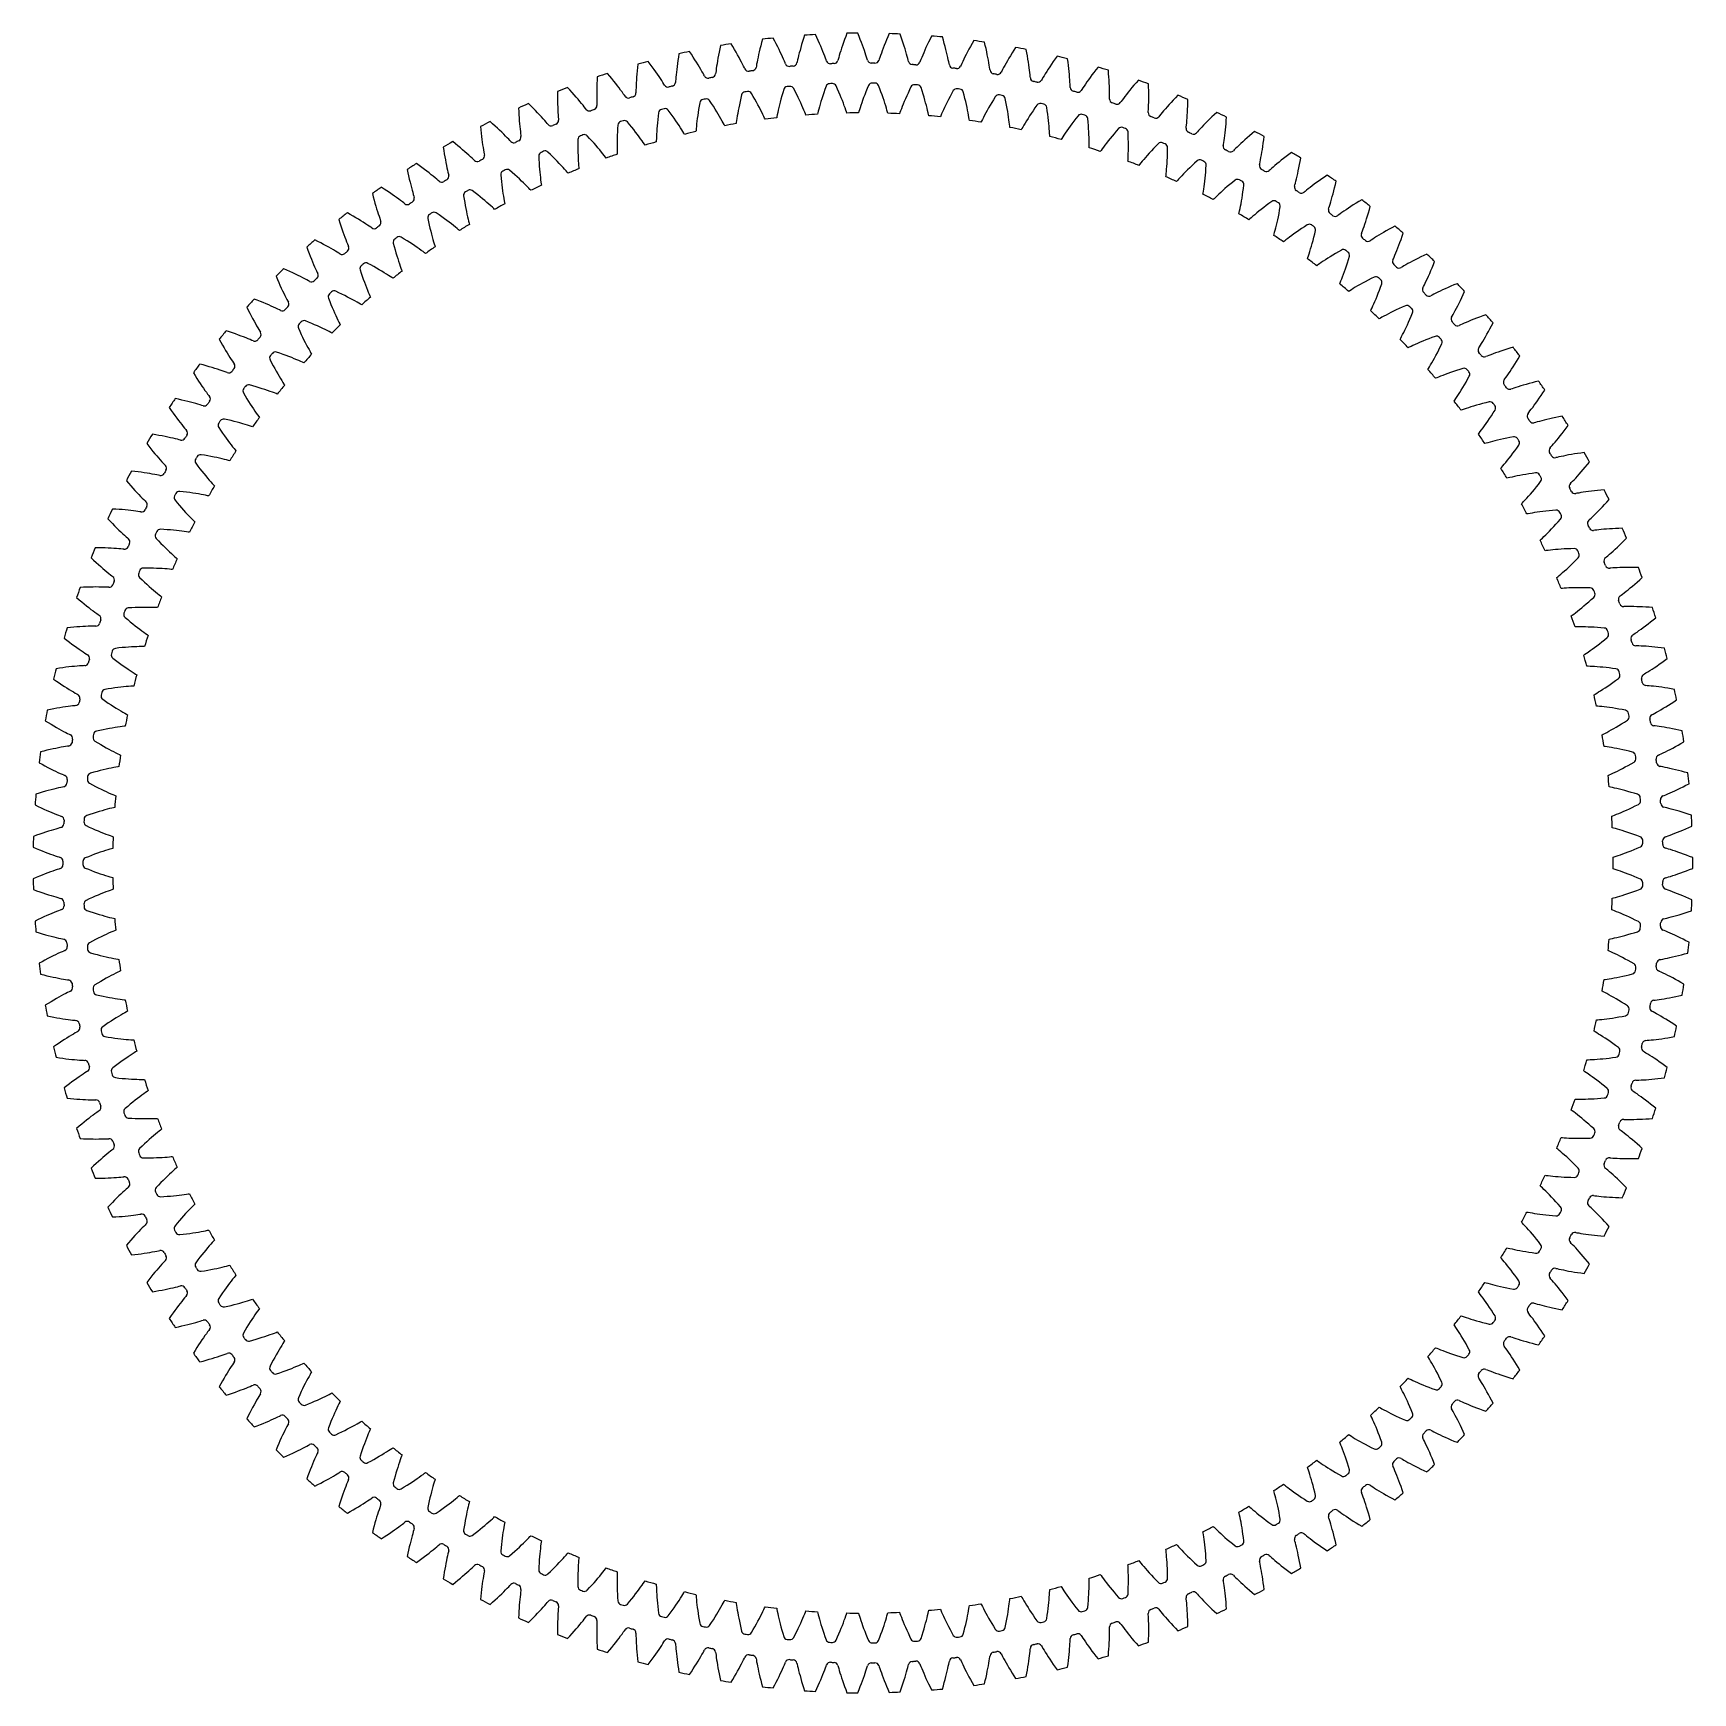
# Model space of a CAD drawing. Header units: millimetres. Extents: x -94 to 94, y -94 to 94.
import ezdxf

# ---------------------------------------------------------------- set-up
doc = ezdxf.new("R2010")
doc.units = ezdxf.units.MM

msp = doc.modelspace()

# ---------------------------------------------------------------- linework, layer by layer
at = {"layer": 'thin_ring_external'}
for p, q in [((-0.44057, 93.393201), (-0.587099, 93.748162)), ((-16.17539, 91.982829), (-16.249817, 91.619112)), ((-16.094322, 92.35819), (-16.17539, 91.982829)), ((-14.691812, 92.23142), (-14.890809, 92.559853)), ((-14.502888, 91.91183), (-14.691812, 92.23142)), ((-14.324164, 91.601917), (-14.502888, 91.91183)), ((-11.63628, 91.982009), (-11.715053, 91.647825)), ((-11.550494, 92.329325), (-11.63628, 91.982009)), ((-11.457592, 92.688768), (-11.550494, 92.329325)), ((-11.357464, 93.0595), (-11.457592, 92.688768)), ((-9.963256, 92.861282), (-10.145223, 93.199447)), ((-9.790897, 92.532462), (-9.963256, 92.861282)), ((-9.628231, 92.213828), (-9.790897, 92.532462)), ((-9.475385, 91.906383), (-9.628231, 92.213828)), ((-9.332556, 91.61136), (-9.475385, 91.906383)), ((-7.020179, 92.126453), (-7.108264, 91.810732)), ((-6.924445, 92.456179), (-7.020179, 92.126453)), ((-6.821037, 92.798662), (-6.924445, 92.456179)), ((-6.709903, 93.152892), (-6.821037, 92.798662)), ((-6.590975, 93.518028), (-6.709903, 93.152892)), ((-5.208707, 93.248879), (-5.37317, 93.595895)), ((-5.053363, 92.911688), (-5.208707, 93.248879)), ((-4.907179, 92.585164), (-5.053363, 92.911688)), ((-4.770231, 92.270316), (-4.907179, 92.585164)), ((-4.642652, 91.968384), (-4.770231, 92.270316)), ((-4.524661, 91.680943), (-4.642652, 91.968384)), ((-2.411082, 92.053922), (-2.506723, 91.758292)), ((-2.30699, 92.364734), (-2.411082, 92.053922)), ((-2.194545, 92.689141), (-2.30699, 92.364734)), ((-2.073785, 93.025898), (-2.194545, 92.689141)), ((-1.944708, 93.373991), (-2.073785, 93.025898)), ((-1.807291, 93.732578), (-1.944708, 93.373991)), ((-0.302646, 93.048518), (-0.44057, 93.393201)), ((-0.173324, 92.714955), (-0.302646, 93.048518)), ((-0.052631, 92.393525), (-0.173324, 92.714955)), ((0.059364, 92.085473), (-0.052631, 92.393525)), ((0.162524, 91.792382), (0.059364, 92.085473)), ((2.292392, 92.056954), (2.18178, 91.766594)), ((2.412218, 92.362045), (2.292392, 92.056954)), ((2.54108, 92.680288), (2.412218, 92.362045)), ((2.678878, 93.01044), (2.54108, 92.680288)), ((2.82556, 93.351488), (2.678878, 93.01044)), ((2.981107, 93.702591), (2.82556, 93.351488)), ((4.328717, 93.293871), (4.200503, 93.65585)), ((4.448862, 92.942595), (4.328717, 93.293871)), ((4.560983, 92.602864), (4.448862, 92.942595)), ((4.665106, 92.27569), (4.560983, 92.602864)), ((4.761226, 91.962322), (4.665106, 92.27569)), ((4.849286, 91.664346), (4.761226, 91.962322)), ((7.125132, 92.118395), (6.989884, 91.81982)), ((7.270076, 92.429643), (7.125132, 92.118395)), ((7.424552, 92.752328), (7.270076, 92.429643)), ((7.588457, 93.085442), (7.424552, 92.752328)), ((7.761728, 93.428144), (7.588457, 93.085442)), ((9.086711, 92.951148), (8.977147, 93.319201)), ((9.188763, 92.594195), (9.086711, 92.951148)), ((9.28339, 92.249182), (9.188763, 92.594195)), ((9.370672, 91.917119), (9.28339, 92.249182)), ((9.450666, 91.599251), (9.370672, 91.917119)), ((11.980105, 91.937859), (11.819458, 91.634418)), ((12.150856, 92.252235), (11.980105, 91.937859)), ((12.331556, 92.576546), (12.150856, 92.252235)), ((12.5221, 92.909954), (12.331556, 92.576546)), ((13.820999, 92.365925), (13.730371, 92.739093)), ((13.904691, 92.004227), (13.820999, 92.365925)), ((13.981579, 91.654833), (13.904691, 92.004227)), ((17.249803, 92.149372), (17.042483, 91.826129)), ((18.519229, 91.539731), (18.447774, 91.917039)), ((-25.429825, 90.235173), (-25.472188, 89.853502)), ((-24.021699, 90.252103), (-24.253155, 90.558528)), ((-23.801166, 89.953448), (-24.021699, 90.252103)), ((-20.956663, 90.31562), (-21.000942, 89.975145)), ((-20.906747, 90.669875), (-20.956663, 90.31562)), ((-20.850988, 91.036918), (-20.906747, 90.669875)), ((-20.789192, 91.415929), (-20.850988, 91.036918)), ((-19.382038, 91.360937), (-19.597545, 91.67878)), ((-19.177043, 91.05141), (-19.382038, 91.360937)), ((-18.982728, 90.751027), (-19.177043, 91.05141)), ((-18.799323, 90.460774), (-18.982728, 90.751027)), ((-18.62715, 90.181856), (-18.799323, 90.460774)), ((-18.466665, 89.915795), (-18.62715, 90.181856)), ((-16.527665, 90.011919), (-16.565312, 89.744984)), ((-16.484183, 90.300275), (-16.527665, 90.011919)), ((-16.43479, 90.607039), (-16.484183, 90.300275)), ((-16.379363, 90.930098), (-16.43479, 90.607039)), ((-16.317757, 91.267868), (-16.379363, 90.930098)), ((-16.249817, 91.619112), (-16.317757, 91.267868)), ((-14.15582, 91.302678), (-14.324164, 91.601917)), ((-13.998113, 91.015332), (-14.15582, 91.302678)), ((-13.851422, 90.741424), (-13.998113, 91.015332)), ((-13.716319, 90.482993), (-13.851422, 90.741424)), ((-13.593715, 90.242909), (-13.716319, 90.482993)), ((-13.485201, 90.025624), (-13.593715, 90.242909)), ((-13.394067, 89.839385), (-13.485201, 90.025624)), ((-12.041205, 90.030692), (-12.067084, 89.890843)), ((-12.005284, 90.234897), (-12.041205, 90.030692)), ((-11.961272, 90.473752), (-12.005284, 90.234897)), ((-11.910044, 90.738416), (-11.961272, 90.473752)), ((-11.851894, 91.024175), (-11.910044, 90.738416)), ((-11.786902, 91.328018), (-11.851894, 91.024175)), ((-11.715053, 91.647825), (-11.786902, 91.328018)), ((-9.200043, 91.330319), (-9.332556, 91.61136)), ((-9.078311, 91.065326), (-9.200043, 91.330319)), ((-8.968126, 90.819296), (-9.078311, 91.065326)), ((-8.870848, 90.596753), (-8.968126, 90.819296)), ((-8.789343, 90.406104), (-8.870848, 90.596753)), ((-8.732279, 90.27583), (-8.789343, 90.406104)), ((-7.428477, 90.528084), (-7.461464, 90.389738)), ((-7.382176, 90.730188), (-7.428477, 90.528084)), ((-7.326025, 90.966484), (-7.382176, 90.730188)), ((-7.261351, 91.228187), (-7.326025, 90.966484)), ((-7.188686, 91.510604), (-7.261351, 91.228187)), ((-7.108264, 91.810732), (-7.188686, 91.510604)), ((-4.416619, 91.410081), (-4.524661, 91.680943)), ((-4.319141, 91.158745), (-4.416619, 91.410081)), ((-4.233353, 90.931525), (-4.319141, 91.158745)), ((-4.161689, 90.736963), (-4.233353, 90.931525)), ((-4.111351, 90.603946), (-4.161689, 90.736963)), ((-2.796369, 90.789297), (-2.836377, 90.652817)), ((-2.739809, 90.988774), (-2.796369, 90.789297)), ((-2.671666, 91.221894), (-2.739809, 90.988774)), ((-2.593713, 91.479954), (-2.671666, 91.221894)), ((-2.506723, 91.758292), (-2.593713, 91.479954)), ((0.256595, 91.516357), (0.162524, 91.792382)), ((0.341113, 91.260372), (0.256595, 91.516357)), ((0.415187, 91.029068), (0.341113, 91.260372)), ((0.476823, 90.831101), (0.415187, 91.029068)), ((0.520303, 90.695686), (0.476823, 90.831101)), ((1.843034, 90.813652), (1.79611, 90.679393)), ((1.909706, 91.009981), (1.843034, 90.813652)), ((1.989663, 91.239317), (1.909706, 91.009981)), ((2.080691, 91.49306), (1.989663, 91.239317)), ((2.18178, 91.766594), (2.080691, 91.49306)), ((4.92914, 91.383877), (4.849286, 91.664346)), ((5.000477, 91.12391), (4.92914, 91.383877)), ((5.062644, 90.889126), (5.000477, 91.12391)), ((5.114091, 90.68827), (5.062644, 90.889126)), ((5.1506, 90.550812), (5.114091, 90.68827)), ((6.477629, 90.601084), (6.42391, 90.469396)), ((6.554238, 90.793753), (6.477629, 90.601084)), ((6.645801, 91.018708), (6.554238, 90.793753)), ((6.749667, 91.267472), (6.645801, 91.018708)), ((6.864591, 91.535486), (6.749667, 91.267472)), ((6.989884, 91.81982), (6.864591, 91.535486)), ((9.523396, 91.297167), (9.450666, 91.599251)), ((9.588825, 91.012987), (9.523396, 91.297167)), ((9.646795, 90.749717), (9.588825, 91.012987)), ((9.696893, 90.512064), (9.646795, 90.749717)), ((9.738017, 90.308843), (9.696893, 90.512064)), ((9.76746, 90.169701), (9.738017, 90.308843)), ((11.095324, 90.152149), (11.034952, 90.023375)), ((11.181672, 90.340654), (11.095324, 90.152149)), ((11.284601, 90.56064), (11.181672, 90.340654)), ((11.401034, 90.803776), (11.284601, 90.56064)), ((11.529493, 91.065573), (11.401034, 90.803776)), ((11.669141, 91.343139), (11.529493, 91.065573)), ((11.819458, 91.634418), (11.669141, 91.343139)), ((14.051791, 91.318746), (13.981579, 91.654833)), ((14.11545, 90.997208), (14.051791, 91.318746)), ((14.172661, 90.691805), (14.11545, 90.997208)), ((14.223494, 90.404655), (14.172661, 90.691805)), ((14.267946, 90.138768), (14.223494, 90.404655)), ((14.305843, 89.898868), (14.267946, 90.138768)), ((16.022656, 90.103184), (15.893961, 89.866311)), ((16.164315, 90.358081), (16.022656, 90.103184)), ((16.317954, 90.628154), (16.164315, 90.358081)), ((16.482948, 90.911378), (16.317954, 90.628154)), ((16.65888, 91.20622), (16.482948, 90.911378)), ((16.84546, 91.511468), (16.65888, 91.20622)), ((17.042483, 91.826129), (16.84546, 91.511468)), ((18.584344, 91.174231), (18.519229, 91.539731)), ((18.643291, 90.821367), (18.584344, 91.174231)), ((18.696251, 90.482133), (18.643291, 90.821367)), ((18.743409, 90.157764), (18.696251, 90.482133)), ((18.784951, 89.849839), (18.743409, 90.157764)), ((21.294193, 90.236635), (21.103436, 89.95116)), ((21.496116, 90.531957), (21.294193, 90.236635)), ((21.708949, 90.836147), (21.496116, 90.531957)), ((21.932504, 91.148383), (21.708949, 90.836147)), ((23.169145, 90.474719), (23.117048, 90.855185)), ((23.215512, 90.106372), (23.169145, 90.474719)), ((23.256364, 89.750958), (23.215512, 90.106372)), ((-30.026934, 88.435668), (-30.044968, 88.064852)), ((-30.004115, 88.819005), (-30.026934, 88.435668)), ((-28.59869, 88.907812), (-28.84549, 89.202019)), ((-28.363196, 88.620807), (-28.59869, 88.907812)), ((-28.139258, 88.341808), (-28.363196, 88.620807)), ((-27.927208, 88.071773), (-28.139258, 88.341808)), ((-25.60777, 88.148227), (-25.621618, 87.856941)), ((-25.589921, 88.45843), (-25.60777, 88.148227)), ((-25.567732, 88.785457), (-25.589921, 88.45843)), ((-25.540895, 89.127749), (-25.567732, 88.785457)), ((-25.509133, 89.48409), (-25.540895, 89.127749)), ((-25.472188, 89.853502), (-25.509133, 89.48409)), ((-23.591767, 89.663378), (-23.801166, 89.953448)), ((-23.393782, 89.382869), (-23.591767, 89.663378)), ((-23.207591, 89.113106), (-23.393782, 89.382869)), ((-23.03373, 88.855586), (-23.207591, 89.113106)), ((-22.872974, 88.612281), (-23.03373, 88.855586)), ((-22.726524, 88.385954), (-22.872974, 88.612281)), ((-22.596415, 88.180868), (-22.726524, 88.385954)), ((-22.486763, 88.004896), (-22.596415, 88.180868)), ((-21.160466, 88.333181), (-21.171947, 88.191422)), ((-21.145558, 88.539985), (-21.160466, 88.333181)), ((-21.126136, 88.782083), (-21.145558, 88.539985)), ((-21.102168, 89.050592), (-21.126136, 88.782083)), ((-21.073466, 89.340791), (-21.102168, 89.050592)), ((-21.039801, 89.649677), (-21.073466, 89.340791)), ((-21.000942, 89.975145), (-21.039801, 89.649677)), ((-18.318542, 89.664599), (-18.466665, 89.915795)), ((-18.18384, 89.43109), (-18.318542, 89.664599)), ((-18.064372, 89.219628), (-18.18384, 89.43109)), ((-17.963848, 89.038286), (-18.064372, 89.219628)), ((-17.893795, 88.914511), (-17.963848, 89.038286)), ((-16.622518, 89.298421), (-16.641223, 89.157433)), ((-16.597071, 89.504194), (-16.622518, 89.298421)), ((-16.565312, 89.744984), (-16.597071, 89.504194)), ((-13.330426, 89.712195), (-13.394067, 89.839385)), ((14.336537, 89.693812), (14.305843, 89.898868)), ((14.358837, 89.553347), (14.336537, 89.693812)), ((15.684073, 89.468017), (15.617204, 89.342494)), ((15.779933, 89.651867), (15.684073, 89.468017)), ((15.893961, 89.866311), (15.779933, 89.651867)), ((18.821056, 89.560467), (18.784951, 89.849839)), ((18.851873, 89.292658), (18.821056, 89.560467)), ((18.877472, 89.051135), (18.851873, 89.292658)), ((18.897656, 88.844779), (18.877472, 89.051135)), ((18.912754, 88.703359), (18.897656, 88.844779)), ((20.231904, 88.550473), (20.158713, 88.428528)), ((20.337027, 88.729188), (20.231904, 88.550473)), ((20.461856, 88.93753), (20.337027, 88.729188)), ((20.602478, 89.167524), (20.461856, 88.93753)), ((20.756967, 89.414854), (20.602478, 89.167524)), ((20.924195, 89.67673), (20.756967, 89.414854)), ((21.103436, 89.95116), (20.924195, 89.67673)), ((23.291934, 89.409463), (23.256364, 89.750958)), ((23.322468, 89.083109), (23.291934, 89.409463)), ((23.348233, 88.773464), (23.322468, 89.083109)), ((23.369515, 88.482626), (23.348233, 88.773464)), ((23.386618, 88.213593), (23.369515, 88.482626)), ((23.399851, 87.971078), (23.386618, 88.213593)), ((25.295467, 88.238355), (25.12855, 87.999235)), ((25.475848, 88.49135), (25.295467, 88.238355)), ((25.668867, 88.75627), (25.475848, 88.49135)), ((25.873952, 89.031632), (25.668867, 88.75627)), ((26.090691, 89.316259), (25.873952, 89.031632)), ((26.318779, 89.609185), (26.090691, 89.316259)), ((26.557984, 89.909599), (26.318779, 89.609185)), ((27.758615, 89.17367), (27.726013, 89.556299)), ((27.786113, 88.803436), (27.758615, 89.17367)), ((27.808765, 88.446399), (27.786113, 88.803436)), ((27.826851, 88.103533), (27.808765, 88.446399)), ((30.859946, 88.148442), (30.617198, 87.867545)), ((31.114179, 88.43625), (30.859946, 88.148442)), ((-34.500127, 87.171117), (-34.503344, 86.787116)), ((-34.503344, 86.787116), (-34.50242, 86.415862)), ((-34.50242, 86.415862), (-34.497674, 86.05814)), ((-33.10107, 87.331571), (-33.362571, 87.612792)), ((-32.851228, 87.056964), (-33.10107, 87.331571)), ((-32.613338, 86.789764), (-32.851228, 87.056964)), ((-32.387776, 86.530909), (-32.613338, 86.789764)), ((-32.175044, 86.281542), (-32.387776, 86.530909)), ((-31.975825, 86.043097), (-32.175044, 86.281542)), ((-30.073281, 87.036404), (-30.075267, 86.725695)), ((-30.075267, 86.725695), (-30.074223, 86.434082)), ((-30.074223, 86.434082), (-30.070682, 86.164528)), ((-30.067818, 87.364138), (-30.073281, 87.036404)), ((-30.058494, 87.707353), (-30.067818, 87.364138)), ((-30.044968, 88.064852), (-30.058494, 87.707353)), ((-27.727486, 87.811869), (-27.927208, 88.071773)), ((-27.540703, 87.563563), (-27.727486, 87.811869)), ((-27.367733, 87.328784), (-27.540703, 87.563563)), ((-27.209918, 87.11023), (-27.367733, 87.328784)), ((-27.069507, 86.912055), (-27.209918, 87.11023)), ((-26.951013, 86.741911), (-27.069507, 86.912055)), ((-26.868701, 86.625926), (-26.951013, 86.741911)), ((-25.643208, 87.13749), (-25.647436, 86.995329)), ((-25.638879, 87.344785), (-25.643208, 87.13749)), ((-25.631844, 87.587558), (-25.638879, 87.344785)), ((-25.621618, 87.856941), (-25.631844, 87.587558)), ((-22.410482, 87.88486), (-22.486763, 88.004896)), ((23.409472, 87.763961), (23.399851, 87.971078)), ((23.41733, 87.621955), (23.409472, 87.763961)), ((24.726953, 87.401911), (24.647631, 87.283862)), ((24.841063, 87.575026), (24.726953, 87.401911)), ((24.976368, 87.776722), (24.841063, 87.575026)), ((25.12855, 87.999235), (24.976368, 87.776722)), ((27.840682, 87.776046), (27.826851, 88.103533)), ((27.850603, 87.465489), (27.840682, 87.776046)), ((27.857006, 87.173944), (27.850603, 87.465489)), ((27.86035, 86.904388), (27.857006, 87.173944)), ((27.860216, 86.454176), (27.861183, 86.661514)), ((27.860812, 86.311954), (27.860216, 86.454176)), ((27.861183, 86.661514), (27.86035, 86.904388)), ((29.425719, 86.386914), (29.280292, 86.19239)), ((29.589064, 86.601366), (29.425719, 86.386914)), ((29.767973, 86.831651), (29.589064, 86.601366)), ((29.961037, 87.075106), (29.767973, 86.831651)), ((30.167331, 87.329825), (29.961037, 87.075106)), ((30.386209, 87.594356), (30.167331, 87.329825)), ((30.617198, 87.867545), (30.386209, 87.594356)), ((32.275666, 87.639977), (32.262644, 88.023771)), ((32.284224, 87.268821), (32.275666, 87.639977)), ((32.288616, 86.911094), (32.284224, 87.268821)), ((32.286262, 86.239986), (32.289171, 86.567752)), ((32.289171, 86.567752), (32.288616, 86.911094)), ((35.320602, 86.457731), (35.063829, 86.189594)), ((35.589199, 86.732182), (35.320602, 86.457731)), ((36.708514, 85.877641), (36.715105, 86.2616)), ((-38.906133, 85.295811), (-38.889738, 84.912145)), ((-38.889738, 84.912145), (-38.869859, 84.541424)), ((-38.869859, 84.541424), (-38.846854, 84.18441)), ((-37.517094, 85.527492), (-37.792612, 85.794994)), ((-37.253556, 85.266), (-37.517094, 85.527492)), ((-37.002332, 85.011295), (-37.253556, 85.266)), ((-36.763847, 84.764295), (-37.002332, 85.011295)), ((-36.53866, 84.526116), (-36.763847, 84.764295)), ((-36.327526, 84.298154), (-36.53866, 84.526116)), ((-34.497674, 86.05814), (-34.489461, 85.714895)), ((-34.489461, 85.714895), (-34.478182, 85.387311)), ((-34.478182, 85.387311), (-34.464301, 85.076905)), ((-34.464301, 85.076905), (-34.448369, 84.785726)), ((-34.448369, 84.785726), (-34.431068, 84.516705)), ((-34.431068, 84.516705), (-34.413306, 84.274479)), ((-31.791093, 85.817456), (-31.975825, 86.043097)), ((-31.622324, 85.607245), (-31.791093, 85.817456)), ((-31.471977, 85.416498), (-31.622324, 85.607245)), ((-31.34495, 85.252626), (-31.471977, 85.416498)), ((-31.256824, 85.140996), (-31.34495, 85.252626)), ((-30.070682, 86.164528), (-30.065311, 85.921712)), ((-30.065311, 85.921712), (-30.059049, 85.714466)), ((-30.059049, 85.714466), (-30.056014, 85.572275)), ((29.157491, 86.025327), (29.072245, 85.911482)), ((29.280292, 86.19239), (29.157491, 86.025327)), ((32.231609, 84.776775), (32.238275, 84.918842)), ((32.238275, 84.918842), (32.249828, 85.125861)), ((32.249828, 85.125861), (32.261397, 85.368461)), ((32.261397, 85.368461), (32.271822, 85.637836)), ((32.271822, 85.637836), (32.280313, 85.929327)), ((32.280313, 85.929327), (32.286262, 86.239986)), ((33.511961, 84.424313), (33.421013, 84.31497)), ((33.643133, 84.584887), (33.511961, 84.424313)), ((33.798302, 84.771732), (33.643133, 84.584887)), ((33.972384, 84.977565), (33.798302, 84.771732)), ((34.162818, 85.198414), (33.972384, 84.977565)), ((34.368061, 85.431693), (34.162818, 85.198414)), ((34.587093, 85.675546), (34.368061, 85.431693)), ((34.819192, 85.928556), (34.587093, 85.675546)), ((35.063829, 86.189594), (34.819192, 85.928556)), ((36.625808, 84.168985), (36.647612, 84.478935)), ((36.647612, 84.478935), (36.667253, 84.806125)), ((36.667253, 84.806125), (36.684229, 85.149047)), ((36.684229, 85.149047), (36.698109, 85.506532)), ((36.698109, 85.506532), (36.708514, 85.877641)), ((39.689112, 84.541461), (39.418982, 84.286785)), ((39.971372, 84.801839), (39.689112, 84.541461)), ((-43.210637, 83.197977), (-43.174673, 82.815649)), ((-43.174673, 82.815649), (-43.135891, 82.446426)), ((-41.835239, 83.500281), (-42.124057, 83.753366)), ((-41.558694, 83.252587), (-41.835239, 83.500281)), ((-41.294792, 83.011042), (-41.558694, 83.252587)), ((-41.044006, 82.776541), (-41.294792, 83.011042)), ((-40.806951, 82.55017), (-41.044006, 82.776541)), ((-40.584452, 82.333287), (-40.806951, 82.55017)), ((-38.846854, 84.18441), (-38.821125, 83.842033)), ((-38.821125, 83.842033), (-38.793134, 83.515451)), ((-38.793134, 83.515451), (-38.763422, 83.20616)), ((-38.763422, 83.20616), (-38.732642, 82.916173)), ((-38.732642, 82.916173), (-38.701628, 82.648387)), ((-38.701628, 82.648387), (-38.671521, 82.407384)), ((-36.131514, 84.08224), (-36.327526, 84.298154)), ((-35.952232, 83.880921), (-36.131514, 84.08224)), ((-35.792341, 83.698099), (-35.952232, 83.880921)), ((-35.657112, 83.540927), (-35.792341, 83.698099)), ((-35.563401, 83.433942), (-35.657112, 83.540927)), ((-34.413306, 84.274479), (-34.396471, 84.067824)), ((-34.396471, 84.067824), (-34.386178, 83.925973)), ((36.518317, 83.020424), (36.532229, 83.161965)), ((36.532229, 83.161965), (36.554337, 83.368123)), ((36.554337, 83.368123), (36.578278, 83.609816)), ((36.578278, 83.609816), (36.602444, 83.878308)), ((36.602444, 83.878308), (36.625808, 84.168985)), ((37.779002, 82.603046), (37.68259, 82.498489)), ((37.918202, 82.756713), (37.779002, 82.603046)), ((38.082709, 82.935391), (37.918202, 82.756713)), ((38.267074, 83.132066), (38.082709, 82.935391)), ((38.468536, 83.342904), (38.267074, 83.132066)), ((38.685423, 83.565399), (38.468536, 83.342904)), ((38.91662, 83.79775), (38.685423, 83.565399)), ((39.161335, 84.038579), (38.91662, 83.79775)), ((39.418982, 84.286785), (39.161335, 84.038579)), ((40.913351, 82.497488), (40.949674, 82.823248)), ((40.949674, 82.823248), (40.984138, 83.164857)), ((40.984138, 83.164857), (41.016253, 83.521167)), ((41.016253, 83.521167), (41.045593, 83.89126)), ((41.045593, 83.89126), (41.071781, 84.274381)), ((44.249264, 82.650258), (43.954077, 82.404631)), ((-47.402409, 80.883089), (-47.34697, 80.503097)), ((-46.044242, 81.255227), (-46.345606, 81.493235)), ((-45.755409, 81.021977), (-46.044242, 81.255227)), ((-45.479518, 80.794222), (-45.755409, 81.021977)), ((-45.217086, 80.572833), (-45.479518, 80.794222)), ((-43.135891, 82.446426), (-43.094686, 82.091053)), ((-43.094686, 82.091053), (-43.051509, 81.750436)), ((-43.051509, 81.750436), (-43.00688, 81.42571)), ((-43.00688, 81.42571), (-42.961413, 81.118339)), ((-42.961413, 81.118339), (-42.915867, 80.830302)), ((-42.915867, 80.830302), (-42.871219, 80.564448)), ((-40.377672, 82.127663), (-40.584452, 82.333287)), ((-40.188344, 81.93576), (-40.377672, 82.127663)), ((-40.019327, 81.761342), (-40.188344, 81.93576)), ((-39.876249, 81.61128), (-40.019327, 81.761342)), ((-39.777197, 81.509219), (-39.876249, 81.61128)), ((-38.671521, 82.407384), (-38.644155, 82.201858)), ((-38.644155, 82.201858), (-38.626634, 82.060718)), ((40.709753, 81.047481), (40.730874, 81.188128)), ((40.730874, 81.188128), (40.763479, 81.392888)), ((40.763479, 81.392888), (40.799731, 81.633043)), ((40.799731, 81.633043), (40.837574, 81.899951)), ((40.837574, 81.899951), (40.87575, 82.189056)), ((40.87575, 82.189056), (40.913351, 82.497488)), ((42.094346, 80.712636), (41.947483, 80.566276)), ((42.267762, 80.882681), (42.094346, 80.712636)), ((42.46193, 81.069686), (42.267762, 80.882681)), ((42.673894, 81.269961), (42.46193, 81.069686)), ((42.901859, 81.481092), (42.673894, 81.269961)), ((43.144618, 81.701335), (42.901859, 81.481092)), ((43.401311, 81.929354), (43.144618, 81.701335)), ((43.671295, 82.164081), (43.401311, 81.929354)), ((43.954077, 82.404631), (43.671295, 82.164081)), ((45.072353, 80.300815), (45.125261, 80.624295)), ((45.125261, 80.624295), (45.177123, 80.963698)), ((45.177123, 80.963698), (45.22739, 81.317904)), ((45.22739, 81.317904), (45.275589, 81.686016)), ((45.275589, 81.686016), (45.321305, 82.067301)), ((-50.13312, 78.798188), (-50.446243, 79.020498)), ((-49.832754, 78.57999), (-50.13312, 78.798188)), ((-47.34697, 80.503097), (-47.289386, 80.136335)), ((-47.289386, 80.136335), (-47.23009, 79.783529)), ((-47.23009, 79.783529), (-47.169577, 79.445562)), ((-47.169577, 79.445562), (-47.108425, 79.123538)), ((-47.108425, 79.123538), (-47.047323, 78.818889)), ((-47.047323, 78.818889), (-46.987129, 78.533554)), ((-44.968781, 80.358861), (-45.217086, 80.572833)), ((-44.735499, 80.153621), (-44.968781, 80.358861)), ((-44.518488, 79.958824), (-44.735499, 80.153621)), ((-44.319609, 79.776839), (-44.518488, 79.958824)), ((-44.141907, 79.611278), (-44.319609, 79.776839)), ((-43.991353, 79.468718), (-44.141907, 79.611278)), ((-43.887219, 79.371848), (-43.991353, 79.468718)), ((-42.871219, 80.564448), (-42.828846, 80.325298)), ((-42.828846, 80.325298), (-42.791022, 80.121437)), ((-42.791022, 80.121437), (-42.766316, 79.981375)), ((41.947483, 80.566276), (41.845857, 80.466779)), ((44.794982, 78.863095), (44.823257, 79.00248)), ((44.823257, 79.00248), (44.866275, 79.205309)), ((44.866275, 79.205309), (44.914742, 79.443299)), ((44.914742, 79.443299), (44.966164, 79.707926)), ((44.966164, 79.707926), (45.019052, 79.994705)), ((45.019052, 79.994705), (45.072353, 80.300815)), ((46.546007, 78.795803), (46.342544, 78.618957)), ((46.767921, 78.984995), (46.546007, 78.795803)), ((47.006369, 79.18421), (46.767921, 78.984995)), ((47.260057, 79.39177), (47.006369, 79.18421)), ((47.528058, 79.606386), (47.260057, 79.39177)), ((47.809676, 79.82702), (47.528058, 79.606386)), ((48.104371, 80.052818), (47.809676, 79.82702)), ((48.411715, 80.283052), (48.104371, 80.052818)), ((49.252247, 78.551315), (49.320534, 78.902492)), ((49.320534, 78.902492), (49.387466, 79.267663)), ((49.387466, 79.267663), (49.452591, 79.646116)), ((-51.470514, 78.357187), (-51.395745, 77.98052)), ((-51.395745, 77.98052), (-51.319508, 77.617178)), ((-51.319508, 77.617178), (-51.242275, 77.26786)), ((-51.242275, 77.26786), (-51.164584, 76.933423)), ((-51.164584, 76.933423), (-51.087069, 76.614941)), ((-49.545594, 78.366619), (-49.832754, 78.57999)), ((-49.2722, 78.158919), (-49.545594, 78.366619)), ((-49.013293, 77.957905), (-49.2722, 78.158919)), ((-48.769835, 77.764844), (-49.013293, 77.957905)), ((-48.543162, 77.581382), (-48.769835, 77.764844)), ((-48.335249, 77.409789), (-48.543162, 77.581382)), ((-48.149325, 77.253518), (-48.335249, 77.409789)), ((-47.991689, 77.11883), (-48.149325, 77.253518)), ((-47.882745, 77.027404), (-47.991689, 77.11883)), ((-46.987129, 78.533554), (-46.928965, 78.270327)), ((-46.928965, 78.270327), (-46.874436, 78.033652)), ((-46.874436, 78.033652), (-46.826252, 77.831988)), ((-46.826252, 77.831988), (-46.794427, 77.693371)), ((46.006526, 78.319319), (45.899953, 78.22514)), ((46.160672, 78.457988), (46.006526, 78.319319)), ((46.342544, 78.618957), (46.160672, 78.457988)), ((48.85202, 76.811091), (48.912575, 77.046296)), ((48.912575, 77.046296), (48.977442, 77.307952)), ((48.977442, 77.307952), (49.044904, 77.591657)), ((49.044904, 77.591657), (49.113766, 77.894646)), ((49.113766, 77.894646), (49.183122, 78.215003)), ((49.183122, 78.215003), (49.252247, 78.551315)), ((51.2522, 76.875082), (50.988245, 76.680746)), ((51.53081, 77.075733), (51.2522, 76.875082)), ((51.823326, 77.2817), (51.53081, 77.075733)), ((52.129166, 77.492156), (51.823326, 77.2817)), ((52.447865, 77.706396), (52.129166, 77.492156)), ((53.370497, 76.642509), (53.454861, 77.017143)), ((-55.404338, 75.626859), (-55.310434, 75.254502)), ((-55.310434, 75.254502), (-55.215744, 74.895526)), ((-54.091206, 76.135574), (-54.415273, 76.341605)), ((-53.780091, 75.932997), (-54.091206, 76.135574)), ((-53.482411, 75.734567), (-53.780091, 75.932997)), ((-53.198768, 75.541097), (-53.482411, 75.734567)), ((-52.929935, 75.353565), (-53.198768, 75.541097)), ((-52.676937, 75.173188), (-52.929935, 75.353565)), ((-52.441191, 75.001539), (-52.676937, 75.173188)), ((-52.224789, 74.840786), (-52.441191, 75.001539)), ((-51.087069, 76.614941), (-51.010492, 76.31381)), ((-51.010492, 76.31381), (-50.935807, 76.031921)), ((-50.935807, 76.031921), (-50.864278, 75.772007)), ((-50.864278, 75.772007), (-50.797736, 75.538425)), ((-50.797736, 75.538425), (-50.739317, 75.339484)), ((-50.739317, 75.339484), (-50.700456, 75.202673)), ((48.763346, 76.472965), (48.798701, 76.610724)), ((48.798701, 76.610724), (48.85202, 76.811091)), ((49.945544, 75.868035), (49.834301, 75.779421)), ((50.106569, 75.998653), (49.945544, 75.868035)), ((50.296424, 76.150125), (50.106569, 75.998653)), ((50.508651, 76.316352), (50.296424, 76.150125)), ((50.739936, 76.493966), (50.508651, 76.316352)), ((50.988245, 76.680746), (50.739936, 76.493966)), ((52.942804, 74.986181), (53.027047, 75.285259)), ((53.027047, 75.285259), (53.11267, 75.601657)), ((53.11267, 75.601657), (53.198877, 75.934001)), ((53.198877, 75.934001), (53.285006, 76.281232)), ((53.285006, 76.281232), (53.370497, 76.642509)), ((-57.908175, 73.27433), (-58.242339, 73.463545)), ((-57.587122, 73.087903), (-57.908175, 73.27433)), ((-55.215744, 74.895526), (-55.120775, 74.550607)), ((-55.120775, 74.550607), (-55.026109, 74.220573)), ((-55.026109, 74.220573), (-54.932433, 73.906465)), ((-54.932433, 73.906465), (-54.84058, 73.609637)), ((-54.84058, 73.609637), (-54.751599, 73.331929)), ((-54.751599, 73.331929), (-54.666892, 73.076006)), ((-52.031128, 74.694212), (-52.224789, 74.840786)), ((-51.866819, 74.567749), (-52.031128, 74.694212)), ((-51.753349, 74.482005), (-51.866819, 74.567749)), ((52.604492, 73.883325), (52.646835, 74.019099)), ((52.646835, 74.019099), (52.710315, 74.216482)), ((52.710315, 74.216482), (52.782801, 74.448289)), ((52.782801, 74.448289), (52.860944, 74.706291)), ((52.860944, 74.706291), (52.942804, 74.986181)), ((53.75426, 73.218821), (53.638637, 73.136002)), ((53.921744, 73.341046), (53.75426, 73.218821)), ((54.119086, 73.482626), (53.921744, 73.341046)), ((54.339523, 73.6378), (54.119086, 73.482626)), ((54.579576, 73.803372), (54.339523, 73.6378)), ((54.837098, 73.97723), (54.579576, 73.803372)), ((55.110632, 74.157835), (54.837098, 73.97723)), ((55.399123, 74.343998), (55.110632, 74.157835)), ((55.701775, 74.534761), (55.399123, 74.343998)), ((56.017962, 74.729326), (55.701775, 74.534761)), ((56.347184, 74.927013), (56.017962, 74.729326)), ((57.006717, 73.118583), (57.110464, 73.460964)), ((57.110464, 73.460964), (57.21429, 73.817404)), ((57.21429, 73.817404), (57.317673, 74.187242)), ((-59.193619, 72.69923), (-59.080824, 72.332153)), ((-59.080824, 72.332153), (-58.967928, 71.978481)), ((-58.967928, 71.978481), (-58.855472, 71.638861)), ((-58.855472, 71.638861), (-58.744078, 71.314091)), ((-58.744078, 71.314091), (-58.634485, 71.005176)), ((-57.279698, 72.904932), (-57.587122, 73.087903)), ((-56.986546, 72.726197), (-57.279698, 72.904932)), ((-56.708489, 72.552637), (-56.986546, 72.726197)), ((-56.446611, 72.385413), (-56.708489, 72.552637)), ((-56.202408, 72.226025), (-56.446611, 72.385413)), ((-55.978079, 72.076532), (-56.202408, 72.226025)), ((-55.777187, 71.940037), (-55.978079, 72.076532)), ((-55.606636, 71.822129), (-55.777187, 71.940037)), ((-55.488936, 71.742291), (-55.606636, 71.822129)), ((-54.666892, 73.076006), (-54.58851, 72.846126)), ((-54.58851, 72.846126), (-54.520009, 72.650429)), ((-54.520009, 72.650429), (-54.474213, 72.51578)), ((56.357619, 71.234366), (56.431095, 71.428251)), ((56.431095, 71.428251), (56.515323, 71.656054)), ((56.515323, 71.656054), (56.606538, 71.90973)), ((56.606538, 71.90973), (56.702582, 72.185075)), ((56.702582, 72.185075), (56.801986, 72.479461)), ((56.801986, 72.479461), (56.903653, 72.791074)), ((56.903653, 72.791074), (57.006717, 73.118583)), ((59.122907, 71.418308), (58.825286, 71.247119)), ((59.434904, 71.593369), (59.122907, 71.418308)), ((59.760613, 71.771535), (59.434904, 71.593369)), ((60.0995, 71.952155), (59.760613, 71.771535)), ((-62.82847, 69.581937), (-62.697079, 69.221098)), ((-61.574068, 70.221922), (-61.917457, 70.393828)), ((-61.243915, 70.052132), (-61.574068, 70.221922)), ((-60.927549, 69.885096), (-61.243915, 70.052132)), ((-60.625653, 69.721563), (-60.927549, 69.885096)), ((-60.339097, 69.562427), (-60.625653, 69.721563)), ((-60.069021, 69.408793), (-60.339097, 69.562427)), ((-59.816999, 69.262082), (-60.069021, 69.408793)), ((-58.634485, 71.005176), (-58.527595, 70.713425)), ((-58.527595, 70.713425), (-58.42455, 70.440622)), ((-58.42455, 70.440622), (-58.326887, 70.189359)), ((-58.326887, 70.189359), (-58.236869, 69.963781)), ((-58.236869, 69.963781), (-58.158465, 69.771836)), ((-58.158465, 69.771836), (-58.105853, 69.639702)), ((56.308399, 71.100931), (56.357619, 71.234366)), ((57.422737, 70.378586), (57.303037, 70.30178)), ((57.596244, 70.4921), (57.422737, 70.378586)), ((57.800557, 70.62342), (57.596244, 70.4921)), ((58.02863, 70.767135), (57.800557, 70.62342)), ((58.276824, 70.920235), (58.02863, 70.767135)), ((58.542887, 71.080716), (58.276824, 70.920235)), ((58.825286, 71.247119), (58.542887, 71.080716)), ((60.314429, 69.195646), (60.428735, 69.484572)), ((60.428735, 69.484572), (60.546181, 69.790588)), ((60.546181, 69.790588), (60.665833, 70.112407)), ((60.665833, 70.112407), (60.786927, 70.449044)), ((60.786927, 70.449044), (60.908818, 70.799718)), ((60.908818, 70.799718), (61.03095, 71.163794)), ((-62.697079, 69.221098), (-62.566272, 68.873651)), ((-62.566272, 68.873651), (-62.436621, 68.540217)), ((-62.436621, 68.540217), (-62.308789, 68.221558)), ((-62.308789, 68.221558), (-62.183566, 67.918642)), ((-62.183566, 67.918642), (-62.061919, 67.63273)), ((-62.061919, 67.63273), (-61.945079, 67.365544)), ((-59.58533, 69.124238), (-59.816999, 69.262082)), ((-59.37773, 68.998179), (-59.58533, 69.124238)), ((-59.201381, 68.889134), (-59.37773, 68.998179)), ((-59.079757, 68.815409), (-59.201381, 68.889134)), ((59.865404, 68.133044), (59.921373, 68.263792)), ((59.921373, 68.263792), (60.004653, 68.453672)), ((60.004653, 68.453672), (60.100402, 68.676877)), ((60.100402, 68.676877), (60.204451, 68.925564)), ((60.204451, 68.925564), (60.314429, 69.195646)), ((61.331233, 67.579965), (61.120482, 67.459249)), ((61.566347, 67.711847), (61.331233, 67.579965)), ((61.822034, 67.852074), (61.566347, 67.711847)), ((62.095945, 67.998761), (61.822034, 67.852074)), ((62.386472, 68.150527), (62.095945, 67.998761)), ((62.692446, 68.306297), (62.386472, 68.150527)), ((63.012974, 68.465198), (62.692446, 68.306297)), ((63.347356, 68.626501), (63.012974, 68.465198)), ((63.695024, 68.789581), (63.347356, 68.626501)), ((64.304804, 67.253331), (64.444441, 67.597323)), ((64.444441, 67.597323), (64.585004, 67.954689)), ((-66.299409, 66.283112), (-66.149765, 65.929453)), ((-66.149765, 65.929453), (-66.001388, 65.589139)), ((-65.079321, 66.986313), (-65.43104, 67.140461)), ((-64.740929, 66.833602), (-65.079321, 66.986313)), ((-64.416447, 66.682938), (-64.740929, 66.833602)), ((-64.106595, 66.535034), (-64.416447, 66.682938)), ((-63.812287, 66.390737), (-64.106595, 66.535034)), ((-63.534719, 66.251093), (-63.812287, 66.390737)), ((-63.275534, 66.117442), (-63.534719, 66.251093)), ((-63.037129, 65.991607), (-63.275534, 66.117442)), ((-62.823363, 65.876313), (-63.037129, 65.991607)), ((-62.641676, 65.776414), (-62.823363, 65.876313)), ((-62.516447, 65.708996), (-62.641676, 65.776414)), ((-61.945079, 67.365544), (-61.834713, 67.119595)), ((-61.834713, 67.119595), (-61.733294, 66.898908)), ((-61.733294, 66.898908), (-61.645192, 66.711217)), ((-61.645192, 66.711217), (-61.585902, 66.581941)), ((60.941405, 67.354742), (60.817939, 67.284148)), ((61.120482, 67.459249), (60.941405, 67.354742)), ((63.528687, 65.51853), (63.645298, 65.76158)), ((63.645298, 65.76158), (63.768923, 66.025694)), ((63.768923, 66.025694), (63.897833, 66.308407)), ((63.897833, 66.308407), (64.030751, 66.608026)), ((64.030751, 66.608026), (64.166679, 66.923316)), ((64.166679, 66.923316), (64.304804, 67.253331)), ((-66.001388, 65.589139), (-65.85488, 65.262759)), ((-65.85488, 65.262759), (-65.710944, 64.951043)), ((-65.710944, 64.951043), (-65.570418, 64.654916)), ((-65.570418, 64.654916), (-65.43433, 64.375588)), ((-65.43433, 64.375588), (-65.304, 64.114717)), ((-65.304, 64.114717), (-65.18122, 63.874724)), ((-65.18122, 63.874724), (-65.068665, 63.659504)), ((63.266226, 64.987405), (63.328799, 65.115125)), ((63.328799, 65.115125), (63.421665, 65.300505)), ((63.421665, 65.300505), (63.528687, 65.51853)), ((64.301084, 64.155178), (64.174174, 64.09098)), ((64.485263, 64.250404), (64.301084, 64.155178)), ((64.701903, 64.360201), (64.485263, 64.250404)), ((64.943444, 64.479907), (64.701903, 64.360201)), ((65.205958, 64.606895), (64.943444, 64.479907)), ((65.487002, 64.739405), (65.205958, 64.606895)), ((65.784899, 64.876138), (65.487002, 64.739405)), ((66.098427, 65.016081), (65.784899, 64.876138)), ((66.426651, 65.158409), (66.098427, 65.016081)), ((66.768833, 65.302428), (66.426651, 65.158409)), ((67.124374, 65.447543), (66.768833, 65.302428)), ((67.500122, 63.559629), (67.654917, 63.882161)), ((67.654917, 63.882161), (67.811937, 64.218575)), ((67.811937, 64.218575), (67.970564, 64.568297)), ((-69.59738, 62.811362), (-69.429873, 62.465806)), ((-69.429873, 62.465806), (-69.264313, 62.133511)), ((-69.264313, 62.133511), (-69.101331, 61.815038)), ((-68.41479, 63.575944), (-68.773921, 63.711932)), ((-68.069042, 63.440711), (-68.41479, 63.575944)), ((-67.73729, 63.306812), (-68.069042, 63.440711)), ((-67.42029, 63.174922), (-67.73729, 63.306812)), ((-67.118998, 63.045841), (-67.42029, 63.174922)), ((-66.834662, 62.920552), (-67.118998, 63.045841)), ((-66.568991, 62.800309), (-66.834662, 62.920552)), ((-66.324471, 62.686812), (-66.568991, 62.800309)), ((-66.105097, 62.582583), (-66.324471, 62.686812)), ((-65.918546, 62.492091), (-66.105097, 62.582583)), ((-65.790038, 62.431155), (-65.918546, 62.492091)), ((-65.068665, 63.659504), (-64.971094, 63.476556)), ((-64.971094, 63.476556), (-64.90528, 63.350476)), ((66.571007, 61.79658), (66.673218, 61.976976)), ((66.673218, 61.976976), (66.791233, 62.189252)), ((66.791233, 62.189252), (66.920102, 62.426031)), ((66.920102, 62.426031), (67.057052, 62.683488)), ((67.057052, 62.683488), (67.200229, 62.95925)), ((67.200229, 62.95925), (67.348272, 63.251692)), ((67.348272, 63.251692), (67.500122, 63.559629)), ((70.378604, 61.93476), (70.016118, 61.807988)), ((-71.571772, 59.999713), (-71.937378, 60.117187)), ((-71.21957, 59.882311), (-71.571772, 59.999713)), ((-69.101331, 61.815038), (-68.941667, 61.511079)), ((-68.941667, 61.511079), (-68.786203, 61.222513)), ((-68.786203, 61.222513), (-68.63603, 60.950498)), ((-68.63603, 60.950498), (-68.49255, 60.696622)), ((-68.49255, 60.696622), (-68.357676, 60.463212)), ((-68.357676, 60.463212), (-68.234278, 60.254019)), ((-68.234278, 60.254019), (-68.127493, 60.076292)), ((-68.127493, 60.076292), (-68.055328, 59.953737)), ((66.501995, 61.672222), (66.571007, 61.79658)), ((67.493008, 60.788239), (67.362986, 60.730605)), ((67.681809, 60.873937), (67.493008, 60.788239)), ((67.903773, 60.97253), (67.681809, 60.873937)), ((68.151112, 61.079746), (67.903773, 60.97253)), ((68.419767, 61.193164), (68.151112, 61.079746)), ((68.70721, 61.31115), (68.419767, 61.193164)), ((69.011701, 61.432495), (68.70721, 61.31115)), ((69.331965, 61.556247), (69.011701, 61.432495)), ((69.667029, 61.681629), (69.331965, 61.556247)), ((70.016118, 61.807988), (69.667029, 61.681629)), ((70.490089, 59.730341), (70.657464, 60.030123)), ((70.657464, 60.030123), (70.828526, 60.34433)), ((70.828526, 60.34433), (71.002518, 60.672288)), ((71.002518, 60.672288), (71.178796, 61.013454)), ((-72.713779, 59.175745), (-72.528847, 58.839192)), ((-72.528847, 58.839192), (-72.346536, 58.515785)), ((-72.346536, 58.515785), (-72.167505, 58.206049)), ((-72.167505, 58.206049), (-71.992529, 57.910639)), ((-70.881414, 59.765526), (-71.21957, 59.882311)), ((-70.558093, 59.649994), (-70.881414, 59.765526)), ((-70.250603, 59.536465), (-70.558093, 59.649994)), ((-69.96024, 59.425858), (-70.250603, 59.536465)), ((-69.688776, 59.319338), (-69.96024, 59.425858)), ((-69.43878, 59.218474), (-69.688776, 59.319338)), ((-69.214371, 59.125582), (-69.43878, 59.218474)), ((-69.023442, 59.044734), (-69.214371, 59.125582)), ((-68.891991, 58.990439), (-69.023442, 59.044734)), ((69.564267, 58.196143), (69.639539, 58.316814)), ((69.639539, 58.316814), (69.750828, 58.491756)), ((69.750828, 58.491756), (69.879527, 58.69773)), ((69.879527, 58.69773), (70.020319, 58.92762)), ((70.020319, 58.92762), (70.170236, 59.177748)), ((70.170236, 59.177748), (70.327307, 59.445839)), ((70.327307, 59.445839), (70.490089, 59.730341)), ((73.080738, 58.152299), (72.725653, 58.043929)), ((73.449225, 58.260397), (73.080738, 58.152299)), ((-74.542032, 56.26695), (-74.913159, 56.365602)), ((-74.184294, 56.167684), (-74.542032, 56.26695)), ((-71.992529, 57.910639), (-71.822533, 57.630388)), ((-71.822533, 57.630388), (-71.658667, 57.366395)), ((-71.658667, 57.366395), (-71.502411, 57.120177)), ((-71.502411, 57.120177), (-71.355795, 56.893957)), ((-71.355795, 56.893957), (-71.221877, 56.691338)), ((-71.221877, 56.691338), (-71.106156, 56.519295)), ((-71.106156, 56.519295), (-71.027827, 56.400585)), ((70.508851, 57.262712), (70.376055, 57.211791)), ((70.701781, 57.338657), (70.508851, 57.262712)), ((70.92849, 57.425787), (70.701781, 57.338657)), ((71.180981, 57.520234), (70.92849, 57.425787)), ((71.455077, 57.619787), (71.180981, 57.520234)), ((71.748169, 57.722943), (71.455077, 57.619787)), ((72.058458, 57.828581), (71.748169, 57.722943)), ((72.384624, 57.935819), (72.058458, 57.828581)), ((72.725653, 58.043929), (72.384624, 57.935819)), ((73.448005, 56.05316), (73.630469, 56.344005)), ((73.630469, 56.344005), (73.817351, 56.649068)), ((73.817351, 56.649068), (74.007863, 56.967714)), ((74.007863, 56.967714), (74.20133, 57.299434)), ((-75.640477, 55.385745), (-75.438601, 55.059074)), ((-75.438601, 55.059074), (-75.240014, 54.745397)), ((-75.240014, 54.745397), (-75.045402, 54.445207)), ((-75.045402, 54.445207), (-74.85557, 54.159116)), ((-73.840616, 56.068318), (-74.184294, 56.167684)), ((-73.511818, 55.969445), (-73.840616, 56.068318)), ((-73.198932, 55.871766), (-73.511818, 55.969445)), ((-72.903301, 55.776129), (-73.198932, 55.871766)), ((-72.626752, 55.683609), (-72.903301, 55.776129)), ((-72.371932, 55.595641), (-72.626752, 55.683609)), ((-72.143072, 55.514329), (-72.371932, 55.595641)), ((-71.948264, 55.443335), (-72.143072, 55.514329)), ((-71.814212, 55.395823), (-71.948264, 55.443335)), ((72.445054, 54.568236), (72.526389, 54.684907)), ((72.526389, 54.684907), (72.646465, 54.853939)), ((72.646465, 54.853939), (72.785514, 55.053072)), ((72.785514, 55.053072), (72.93786, 55.275473)), ((72.93786, 55.275473), (73.100354, 55.51762)), ((73.100354, 55.51762), (73.270908, 55.777342)), ((73.270908, 55.777342), (73.448005, 56.05316)), ((76.328225, 54.434038), (75.954699, 54.344897)), ((-74.85557, 54.159116), (-74.671487, 53.887911)), ((-74.671487, 53.887911), (-74.494355, 53.63263)), ((-74.494355, 53.63263), (-74.32573, 53.394711)), ((-74.32573, 53.394711), (-74.167754, 53.176273)), ((-74.167754, 53.176273), (-74.023665, 52.980756)), ((-74.023665, 52.980756), (-73.899311, 52.814847)), ((-73.899311, 52.814847), (-73.815023, 52.700291)), ((73.340744, 53.587792), (73.205522, 53.543719)), ((73.537301, 53.653787), (73.340744, 53.587792)), ((73.768163, 53.729228), (73.537301, 53.653787)), ((74.025146, 53.810659), (73.768163, 53.729228)), ((74.303968, 53.896087), (74.025146, 53.810659)), ((74.601945, 53.984142), (74.303968, 53.896087)), ((74.917224, 54.073799), (74.601945, 53.984142)), ((75.24844, 54.164243), (74.917224, 54.073799)), ((75.594544, 54.254799), (75.24844, 54.164243)), ((75.954699, 54.344897), (75.594544, 54.254799)), ((76.214304, 52.229743), (76.411381, 52.510892)), ((76.411381, 52.510892), (76.613596, 52.806014)), ((76.613596, 52.806014), (76.820129, 53.114517)), ((76.820129, 53.114517), (77.030282, 53.435926)), ((-78.369837, 51.451249), (-78.151545, 51.135312)), ((-78.151545, 51.135312), (-77.9372, 50.832185)), ((-77.9372, 50.832185), (-77.727514, 50.542323)), ((-77.31782, 52.387393), (-77.6935, 52.466966)), ((-76.95548, 52.306522), (-77.31782, 52.387393)), ((-76.607177, 52.224835), (-76.95548, 52.306522)), ((-76.273759, 52.142879), (-76.607177, 52.224835)), ((-75.956294, 52.061303), (-76.273759, 52.142879)), ((-75.656165, 51.980886), (-75.956294, 52.061303)), ((-75.375252, 51.902608), (-75.656165, 51.980886)), ((-75.116273, 51.827766), (-75.375252, 51.902608)), ((-74.88356, 51.758246), (-75.116273, 51.827766)), ((-74.685382, 51.697292), (-74.88356, 51.758246)), ((-74.549078, 51.656686), (-74.685382, 51.697292)), ((75.13684, 50.797968), (75.224026, 50.910333)), ((75.224026, 50.910333), (75.352577, 51.073013)), ((75.352577, 51.073013), (75.501612, 51.264786)), ((75.501612, 51.264786), (75.665116, 51.479119)), ((75.665116, 51.479119), (75.839761, 51.712653)), ((75.839761, 51.712653), (76.023355, 51.963327)), ((76.023355, 51.963327), (76.214304, 52.229743)), ((-77.727514, 50.542323), (-77.523322, 50.266299)), ((-77.523322, 50.266299), (-77.325631, 50.004847)), ((-77.325631, 50.004847), (-77.135695, 49.758943)), ((-77.135695, 49.758943), (-76.955142, 49.529945)), ((-76.955142, 49.529945), (-76.786219, 49.319858)), ((-76.786219, 49.319858), (-76.632334, 49.131954)), ((-76.632334, 49.131954), (-76.499671, 48.97261)), ((-76.499671, 48.97261), (-76.409643, 48.862507)), ((75.9813, 49.773068), (75.844003, 49.735957)), ((76.18097, 49.828941), (75.9813, 49.773068)), ((76.415383, 49.892495), (76.18097, 49.828941)), ((76.676189, 49.960699), (76.415383, 49.892495)), ((76.959009, 50.031778), (76.676189, 49.960699)), ((77.261094, 50.104503), (76.959009, 50.031778)), ((77.580539, 50.177945), (77.261094, 50.104503)), ((77.915941, 50.251359), (77.580539, 50.177945)), ((78.266217, 50.324125), (77.915941, 50.251359)), ((78.630504, 50.395715), (78.266217, 50.324125)), ((79.008094, 50.465668), (78.630504, 50.395715)), ((78.992944, 48.540784), (79.209964, 48.825196)), ((79.209964, 48.825196), (79.43198, 49.122751)), ((79.43198, 49.122751), (79.65827, 49.43301)), ((-80.89474, 47.382524), (-80.6606, 47.078145)), ((-80.6606, 47.078145), (-80.431057, 46.786358)), ((-79.891894, 48.371162), (-80.271148, 48.431449)), ((-79.525898, 48.308899), (-79.891894, 48.371162)), ((-79.173878, 48.245102), (-79.525898, 48.308899)), ((-78.836711, 48.180279), (-79.173878, 48.245102)), ((-78.515494, 48.115019), (-78.836711, 48.180279)), ((-78.211651, 48.050032), (-78.515494, 48.115019)), ((-77.927108, 47.986199), (-78.211651, 48.050032)), ((-77.664645, 47.924678), (-77.927108, 47.986199)), ((-77.428685, 47.867131), (-77.664645, 47.924678)), ((-77.227653, 47.816375), (-77.428685, 47.867131)), ((-77.089454, 47.782783), (-77.227653, 47.816375)), ((77.632603, 46.895173), (77.725413, 47.00294)), ((77.725413, 47.00294), (77.862102, 47.158844)), ((77.862102, 47.158844), (78.020735, 47.342757)), ((78.020735, 47.342757), (78.194969, 47.548461)), ((78.194969, 47.548461), (78.381311, 47.772774)), ((78.381311, 47.772774), (78.577465, 48.013746)), ((78.577465, 48.013746), (78.781769, 48.270065)), ((78.781769, 48.270065), (78.992944, 48.540784)), ((-80.431057, 46.786358), (-80.206844, 46.507581)), ((-80.206844, 46.507581), (-79.988824, 46.242342)), ((-79.988824, 46.242342), (-79.778041, 45.991325)), ((-79.778041, 45.991325), (-79.575797, 45.755441)), ((-79.575797, 45.755441), (-79.383787, 45.535961)), ((-79.383787, 45.535961), (-79.204357, 45.334773)), ((-79.204357, 45.334773), (-79.041079, 45.154971)), ((-79.041079, 45.154971), (-78.900452, 45.002609)), ((-78.900452, 45.002609), (-78.80492, 44.897247)), ((78.423629, 45.828491), (78.284617, 45.798439)), ((78.625892, 45.874096), (78.423629, 45.828491)), ((78.863244, 45.925598), (78.625892, 45.874096)), ((79.127192, 45.980396), (78.863244, 45.925598)), ((79.413273, 46.036941), (79.127192, 45.980396)), ((79.718677, 46.094148), (79.413273, 46.036941)), ((80.041455, 46.151183), (79.718677, 46.094148)), ((80.380168, 46.207374), (80.041455, 46.151183)), ((80.733703, 46.26216), (80.380168, 46.207374)), ((81.10117, 46.315056), (80.733703, 46.26216)), ((81.481839, 46.365638), (81.10117, 46.315056)), ((81.599683, 44.716999), (81.836603, 45.002829)), ((81.836603, 45.002829), (82.07844, 45.301129)), ((-83.208597, 43.190183), (-82.959221, 42.898156)), ((-82.25754, 44.228737), (-82.639378, 44.269581)), ((-81.888843, 44.185243), (-82.25754, 44.228737)), ((-81.534024, 44.139504), (-81.888843, 44.185243)), ((-81.193987, 44.091981), (-81.534024, 44.139504)), ((-80.869857, 44.043208), (-81.193987, 44.091981)), ((-80.563091, 43.99382), (-80.869857, 44.043208)), ((-80.27566, 43.944599), (-80.563091, 43.99382)), ((-80.010398, 43.89656), (-80.27566, 43.944599)), ((-79.771808, 43.851137), (-80.010398, 43.89656)), ((-79.568447, 43.810712), (-79.771808, 43.851137)), ((-79.428712, 43.78422), (-79.568447, 43.810712)), ((80.168494, 43.121643), (80.336311, 43.297216)), ((80.336311, 43.297216), (80.520821, 43.493756)), ((80.520821, 43.493756), (80.718373, 43.708261)), ((80.718373, 43.708261), (80.926576, 43.938903)), ((80.926576, 43.938903), (81.143701, 44.184455)), ((81.143701, 44.184455), (81.368423, 44.444039)), ((81.368423, 44.444039), (81.599683, 44.716999)), ((-82.959221, 42.898156), (-82.715079, 42.61847)), ((-82.715079, 42.61847), (-82.476924, 42.351505)), ((-82.476924, 42.351505), (-82.245645, 42.097745)), ((-82.245645, 42.097745), (-82.02232, 41.857818)), ((-82.02232, 41.857818), (-81.808295, 41.632568)), ((-81.808295, 41.632568), (-81.605329, 41.423178)), ((-81.605329, 41.423178), (-81.41586, 41.231415)), ((79.925831, 42.870034), (80.024022, 42.972922)), ((80.024022, 42.972922), (80.168494, 43.121643)), ((80.66136, 41.764354), (80.520994, 41.741439)), ((80.865687, 41.799571), (80.66136, 41.764354)), ((81.10536, 41.838887), (80.865687, 41.799571)), ((81.371762, 41.880136), (81.10536, 41.838887)), ((81.660356, 41.922), (81.371762, 41.880136)), ((81.968283, 41.963537), (81.660356, 41.922)), ((82.293553, 42.004017), (81.968283, 41.963537)), ((82.634693, 42.04284), (82.293553, 42.004017)), ((82.990564, 42.079503), (82.634693, 42.04284)), ((83.360252, 42.113567), (82.990564, 42.079503)), ((83.743008, 42.144645), (83.360252, 42.113567)), ((-84.408586, 39.970925), (-84.79201, 39.992218)), ((-84.038148, 39.946313), (-84.408586, 39.970925)), ((-83.681457, 39.918751), (-84.038148, 39.946313)), ((-83.339436, 39.888652), (-83.681457, 39.918751)), ((-83.013239, 39.856493), (-83.339436, 39.888652)), ((-82.704352, 39.822833), (-83.013239, 39.856493)), ((-82.414782, 39.788353), (-82.704352, 39.822833)), ((-82.147414, 39.753921), (-82.414782, 39.788353)), ((-81.906815, 39.720739), (-82.147414, 39.753921)), ((-81.701655, 39.690751), (-81.906815, 39.720739)), ((-81.56075, 39.671428), (-81.701655, 39.690751)), ((-81.41586, 41.231415), (-81.243614, 41.060185)), ((-81.243614, 41.060185), (-81.095391, 40.915202)), ((-81.095391, 40.915202), (-80.994604, 40.814855)), ((82.636603, 39.32558), (82.844851, 39.529718)), ((82.844851, 39.529718), (83.064558, 39.749428)), ((83.064558, 39.749428), (83.293938, 39.983574)), ((83.293938, 39.983574), (83.531622, 40.231344)), ((83.531622, 40.231344), (83.776517, 40.49214)), ((83.776517, 40.49214), (84.027723, 40.7655)), ((84.027723, 40.7655), (84.284475, 41.051062)), ((-85.305373, 38.885163), (-85.041411, 38.606251)), ((-85.041411, 38.606251), (-84.783306, 38.339395)), ((-84.783306, 38.339395), (-84.53183, 38.084939)), ((-84.53183, 38.084939), (-84.287896, 37.84332)), ((-84.287896, 37.84332), (-84.052611, 37.615109)), ((-84.052611, 37.615109), (-83.827364, 37.401081)), ((82.010541, 38.733052), (82.113859, 38.830792)), ((82.113859, 38.830792), (82.265736, 38.971942)), ((82.265736, 38.971942), (82.442298, 39.138718)), ((82.442298, 39.138718), (82.636603, 39.32558)), ((82.688654, 37.591257), (82.547302, 37.575539)), ((82.894513, 37.615996), (82.688654, 37.591257)), ((83.135881, 37.643023), (82.894513, 37.615996)), ((83.404042, 37.670615), (83.135881, 37.643023)), ((83.694397, 37.697689), (83.404042, 37.670615)), ((84.004043, 37.723449), (83.694397, 37.697689)), ((84.330955, 37.747267), (84.004043, 37.723449)), ((84.673633, 37.768621), (84.330955, 37.747267)), ((85.030912, 37.787065), (84.673633, 37.768621)), ((85.401857, 37.802208), (85.030912, 37.787065)), ((85.7857, 37.813702), (85.401857, 37.802208)), ((-83.827364, 37.401081), (-83.613971, 37.202328)), ((-83.613971, 37.202328), (-83.414958, 37.020489)), ((-83.414958, 37.020489), (-83.234193, 36.858277)), ((-83.234193, 36.858277), (-83.078761, 36.721052)), ((-83.078761, 36.721052), (-82.972982, 36.625982)), ((84.985835, 35.456252), (85.226871, 35.678379)), ((85.226871, 35.678379), (85.476896, 35.91369)), ((85.476896, 35.91369), (85.734788, 36.161641)), ((85.734788, 36.161641), (85.999624, 36.421818)), ((85.999624, 36.421818), (86.270623, 36.693898)), ((-87.179596, 34.478697), (-86.901737, 34.213626)), ((-86.901737, 34.213626), (-86.630344, 33.960298)), ((-86.339419, 35.608832), (-86.72343, 35.61052)), ((-86.630344, 33.960298), (-86.366203, 33.719014)), ((-85.968207, 35.603168), (-86.339419, 35.608832)), ((-85.610574, 35.593854), (-85.968207, 35.603168)), ((-85.267463, 35.581259), (-85.610574, 35.593854)), ((-84.940049, 35.565797), (-85.267463, 35.581259)), ((-84.629846, 35.547953), (-84.940049, 35.565797)), ((-84.338894, 35.528303), (-84.629846, 35.547953)), ((-84.070116, 35.507569), (-84.338894, 35.528303)), ((-83.828137, 35.486715), (-84.070116, 35.507569)), ((-83.621713, 35.467242), (-83.828137, 35.486715)), ((-83.480006, 35.455139), (-83.621713, 35.467242)), ((83.881296, 34.49502), (83.989469, 34.587357)), ((83.989469, 34.587357), (84.148355, 34.720568)), ((84.148355, 34.720568), (84.333203, 34.878111)), ((84.333203, 34.878111), (84.536796, 35.054808)), ((84.536796, 35.054808), (84.755195, 35.248046)), ((84.755195, 35.248046), (84.985835, 35.456252)), ((-86.366203, 33.719014), (-86.11025, 33.490165)), ((-86.11025, 33.490165), (-85.863619, 33.274266)), ((-85.863619, 33.274266), (-85.627738, 33.072018)), ((-85.627738, 33.072018), (-85.404475, 32.88442)), ((-85.404475, 32.88442), (-85.196436, 32.712981)), ((-85.196436, 32.712981), (-85.007625, 32.56021)), ((-85.007625, 32.56021), (-84.845388, 32.4311)), ((-84.845388, 32.4311), (-84.734892, 32.341556)), ((84.500224, 33.32009), (84.358253, 33.31161)), ((84.707077, 33.334285), (84.500224, 33.32009)), ((84.94951, 33.348952), (84.707077, 33.334285)), ((85.21873, 33.362816), (84.94951, 33.348952)), ((85.510089, 33.375029), (85.21873, 33.362816)), ((85.820646, 33.384945), (85.510089, 33.375029)), ((86.148348, 33.392039), (85.820646, 33.384945)), ((86.49167, 33.395868), (86.148348, 33.392039)), ((86.849424, 33.396045), (86.49167, 33.395868)), ((87.220658, 33.392228), (86.849424, 33.396045)), ((87.604588, 33.384108), (87.220658, 33.392228)), ((87.469387, 31.736801), (87.747162, 31.983116)), ((87.747162, 31.983116), (88.0317, 32.241004)), ((-88.045002, 31.153841), (-88.428599, 31.135918)), ((-87.673986, 31.167138), (-88.045002, 31.153841)), ((-87.316344, 31.176097), (-87.673986, 31.167138)), ((-86.973037, 31.181038), (-87.316344, 31.176097)), ((-86.64526, 31.182314), (-86.973037, 31.181038)), ((-86.334551, 31.180333), (-86.64526, 31.182314)), ((-86.042975, 31.175565), (-86.334551, 31.180333)), ((-85.773489, 31.168581), (-86.042975, 31.175565)), ((-85.530761, 31.16011), (-85.773489, 31.168581)), ((-85.323612, 31.151202), (-85.530761, 31.16011)), ((-85.181471, 31.146351), (-85.323612, 31.151202)), ((85.533214, 30.166995), (85.645961, 30.253688)), ((85.645961, 30.253688), (85.811441, 30.378612)), ((85.811441, 30.378612), (86.004093, 30.526511)), ((86.004093, 30.526511), (86.216442, 30.692582)), ((86.216442, 30.692582), (86.444423, 30.874416)), ((86.444423, 30.874416), (86.685393, 31.070574)), ((86.685393, 31.070574), (86.937456, 31.280104)), ((86.937456, 31.280104), (87.199171, 31.502342)), ((87.199171, 31.502342), (87.469387, 31.736801)), ((-88.826378, 29.982279), (-88.535347, 29.731742)), ((-88.535347, 29.731742), (-88.251372, 29.492602)), ((-88.251372, 29.492602), (-87.975256, 29.26512)), ((-87.975256, 29.26512), (-87.707951, 29.049639)), ((-87.707951, 29.049639), (-87.450619, 28.846614)), ((-87.450619, 28.846614), (-87.204718, 28.656674)), ((-87.204718, 28.656674), (-86.972167, 28.480721)), ((-86.972167, 28.480721), (-86.755646, 28.320128)), ((-86.755646, 28.320128), (-86.559281, 28.177197)), ((-86.559281, 28.177197), (-86.390664, 28.05654)), ((86.091341, 28.961994), (85.949123, 28.960774)), ((86.29865, 28.965609), (86.091341, 28.961994)), ((86.541515, 28.967878), (86.29865, 28.965609)), ((86.811092, 28.967977), (86.541515, 28.967878)), ((87.102695, 28.965297), (86.811092, 28.967977)), ((87.413353, 28.959343), (87.102695, 28.965297)), ((87.74099, 28.949696), (87.413353, 28.959343)), ((88.084059, 28.935989), (87.74099, 28.949696)), ((88.441356, 28.917899), (88.084059, 28.935989)), ((88.811911, 28.895131), (88.441356, 28.917899)), ((89.194925, 28.867418), (88.811911, 28.895131)), ((-89.520886, 26.617572), (-89.903067, 26.580086)), ((-89.151033, 26.649796), (-89.520886, 26.617572)), ((-88.794315, 26.677006), (-89.151033, 26.649796)), ((-88.451708, 26.699469), (-88.794315, 26.677006)), ((-88.124424, 26.71748), (-88.451708, 26.699469)), ((-87.814019, 26.731366), (-88.124424, 26.71748)), ((-87.52258, 26.741493), (-87.814019, 26.731366)), ((-87.253088, 26.748278), (-87.52258, 26.741493)), ((-87.010245, 26.752212), (-87.253088, 26.748278)), ((-86.802911, 26.753893), (-87.010245, 26.752212)), ((-86.660708, 26.756306), (-86.802911, 26.753893)), ((-86.390664, 28.05654), (-86.27574, 27.972754)), ((87.450607, 26.095271), (87.671159, 26.250282)), ((87.671159, 26.250282), (87.908127, 26.420239)), ((87.908127, 26.420239), (88.158798, 26.603837)), ((88.158798, 26.603837), (88.421232, 26.800223)), ((88.421232, 26.800223), (88.693953, 27.008808)), ((88.693953, 27.008808), (88.975788, 27.229164)), ((88.975788, 27.229164), (89.265778, 27.460974)), ((89.265778, 27.460974), (89.563112, 27.703996)), ((-90.241422, 25.407641), (-89.937978, 25.172291)), ((-89.937978, 25.172291), (-89.642163, 24.947963)), ((-89.642163, 24.947963), (-89.354792, 24.734877)), ((-89.354792, 24.734877), (-89.076833, 24.533325)), ((-89.076833, 24.533325), (-88.80947, 24.343705)), ((86.961985, 25.760267), (87.079012, 25.84109)), ((87.079012, 25.84109), (87.250655, 25.957402)), ((87.250655, 25.957402), (87.450607, 26.095271)), ((87.457857, 24.52834), (87.315762, 24.534383)), ((87.66508, 24.521365), (87.457857, 24.52834)), ((87.907744, 24.51123), (87.66508, 24.521365)), ((88.176974, 24.497564), (87.907744, 24.51123)), ((88.46806, 24.479998), (88.176974, 24.497564)), ((88.778009, 24.458189), (88.46806, 24.479998)), ((89.104726, 24.431825), (88.778009, 24.458189)), ((89.446647, 24.40062), (89.104726, 24.431825)), ((89.802554, 24.364309), (89.446647, 24.40062)), ((-88.80947, 24.343705), (-88.554191, 24.166569)), ((-88.554191, 24.166569), (-88.31296, 24.002719)), ((-88.31296, 24.002719), (-88.088521, 23.853391)), ((-88.088521, 23.853391), (-87.885114, 23.720674)), ((-87.885114, 23.720674), (-87.710556, 23.608783)), ((-87.710556, 23.608783), (-87.591503, 23.530975)), ((90.171464, 24.32265), (89.802554, 24.364309)), ((89.957342, 22.44481), (90.250062, 22.650488)), ((90.552563, 24.275416), (90.171464, 24.32265)), ((90.250062, 22.650488), (90.551509, 22.867189)), ((90.551509, 22.867189), (90.860865, 23.094712)), ((-91.421037, 20.766718), (-91.105971, 20.547169)), ((-90.76322, 22.011862), (-91.142989, 21.95491)), ((-90.395495, 22.062928), (-90.76322, 22.011862)), ((-90.040631, 22.108316), (-90.395495, 22.062928)), ((-89.699618, 22.148244), (-90.040631, 22.108316)), ((-89.373681, 22.182943), (-89.699618, 22.148244)), ((-89.06439, 22.212661), (-89.373681, 22.182943)), ((-88.773848, 22.237655), (-89.06439, 22.212661)), ((-88.505055, 22.258192), (-88.773848, 22.237655)), ((-88.262729, 22.274521), (-88.505055, 22.258192)), ((-88.055751, 22.286786), (-88.262729, 22.274521)), ((-87.913857, 22.296457), (-88.055751, 22.286786)), ((88.163883, 21.286333), (88.284883, 21.361076)), ((88.284883, 21.361076), (88.462242, 21.468472)), ((88.462242, 21.468472), (88.668973, 21.595951)), ((88.668973, 21.595951), (88.897152, 21.739499)), ((88.897152, 21.739499), (89.142489, 21.897134)), ((89.142489, 21.897134), (89.402208, 22.067693)), ((89.402208, 22.067693), (89.674327, 22.250423)), ((89.674327, 22.250423), (89.957342, 22.44481)), ((-91.105971, 20.547169), (-90.799088, 20.338238)), ((-90.799088, 20.338238), (-90.501211, 20.140103)), ((-90.501211, 20.140103), (-90.213324, 19.953007)), ((-90.213324, 19.953007), (-89.936627, 19.777285)), ((-89.936627, 19.777285), (-89.672637, 19.613415)), ((-89.672637, 19.613415), (-89.423354, 19.462097)), ((-89.423354, 19.462097), (-89.191583, 19.324423)), ((-89.191583, 19.324423), (-88.981664, 19.202265)), ((-88.981664, 19.202265), (-88.801621, 19.099434)), ((-88.801621, 19.099434), (-88.678751, 19.027806)), ((88.596205, 20.030694), (88.454604, 20.043985)), ((88.802801, 20.013147), (88.596205, 20.030694)), ((89.044631, 19.990635), (88.802801, 20.013147)), ((89.312812, 19.96324), (89.044631, 19.990635)), ((89.602621, 19.930834), (89.312812, 19.96324)), ((89.911053, 19.893227), (89.602621, 19.930834)), ((90.235997, 19.850215), (89.911053, 19.893227)), ((90.575879, 19.801591), (90.235997, 19.850215)), ((90.929468, 19.747155), (90.575879, 19.801591)), ((91.295769, 19.686714), (90.929468, 19.747155)), ((91.67396, 19.620083), (91.295769, 19.686714)), ((-91.768763, 17.348724), (-92.145129, 17.272456)), ((-91.404125, 17.418501), (-91.768763, 17.348724)), ((-91.052042, 17.481949), (-91.404125, 17.418501)), ((-90.713513, 17.539237), (-91.052042, 17.481949)), ((-90.389773, 17.590534), (-90.713513, 17.539237)), ((-90.082402, 17.636005), (-90.389773, 17.590534)), ((-89.793515, 17.675802), (-90.082402, 17.636005)), ((-89.526121, 17.710037), (-89.793515, 17.675802)), ((-89.284945, 17.738718), (-89.526121, 17.710037)), ((-89.078864, 17.761535), (-89.284945, 17.738718)), ((-88.937649, 17.778438), (-89.078864, 17.761535)), ((89.26043, 16.825333), (89.443041, 16.923533)), ((89.443041, 16.923533), (89.656011, 17.04029)), ((89.656011, 17.04029), (89.891222, 17.171999)), ((89.891222, 17.171999), (90.144289, 17.316902)), ((90.144289, 17.316902), (90.412377, 17.473977)), ((90.412377, 17.473977), (90.693472, 17.642574)), ((90.693472, 17.642574), (90.986043, 17.822257)), ((90.986043, 17.822257), (91.288883, 18.01272)), ((91.288883, 18.01272), (91.601002, 18.213746)), ((91.601002, 18.213746), (91.921572, 18.425177)), ((-92.362144, 16.071616), (-92.036279, 15.868441)), ((-92.036279, 15.868441), (-91.719128, 15.675452)), ((-91.719128, 15.675452), (-91.411523, 15.492785)), ((-91.411523, 15.492785), (-91.114458, 15.320633)), ((-91.114458, 15.320633), (-90.82915, 15.15927)), ((-90.82915, 15.15927), (-90.557137, 15.009093)), ((-90.557137, 15.009093), (-90.300452, 14.8707)), ((89.135771, 16.756866), (89.26043, 16.825333)), ((89.503415, 15.48079), (89.362677, 15.501294)), ((89.708846, 15.452717), (89.503415, 15.48079)), ((89.949211, 15.417886), (89.708846, 15.452717)), ((90.215644, 15.376834), (89.949211, 15.417886)), ((90.50342, 15.329672), (90.215644, 15.376834)), ((90.809529, 15.276366), (90.50342, 15.329672)), ((91.131853, 15.216818), (90.809529, 15.276366)), ((91.468809, 15.150903), (91.131853, 15.216818)), ((91.819157, 15.078484), (91.468809, 15.150903)), ((92.181894, 14.999418), (91.819157, 15.078484)), ((-90.074227, 13.156636), (-90.313625, 13.115678)), ((-90.300452, 14.8707), (-90.061954, 14.745041)), ((-89.86958, 13.189947), (-90.074227, 13.156636)), ((-90.061954, 14.745041), (-89.846072, 14.63376)), ((-89.729412, 13.214038), (-89.86958, 13.189947)), ((-89.846072, 14.63376), (-89.661012, 14.540256)), ((-89.661012, 14.540256), (-89.534645, 14.474996)), ((91.476008, 12.988698), (91.777372, 13.153207)), ((91.777372, 13.153207), (92.089542, 13.327959)), ((92.089542, 13.327959), (92.411519, 13.512786)), ((92.556189, 14.913562), (92.181894, 14.999418)), ((92.411519, 13.512786), (92.742466, 13.707572)), ((-93.062289, 11.334586), (-92.726475, 11.148315)), ((-92.534892, 12.640326), (-92.906873, 12.54494)), ((-92.174293, 12.728631), (-92.534892, 12.640326)), ((-91.825909, 12.809974), (-92.174293, 12.728631)), ((-91.490746, 12.884472), (-91.825909, 12.809974)), ((-91.170047, 12.952232), (-91.490746, 12.884472)), ((-90.8654, 13.013339), (-91.170047, 12.952232)), ((-90.578922, 13.067835), (-90.8654, 13.013339)), ((-90.313625, 13.115678), (-90.578922, 13.067835)), ((89.875114, 12.183682), (90.003106, 12.245694)), ((90.003106, 12.245694), (90.190493, 12.334442)), ((90.190493, 12.334442), (90.409147, 12.440173)), ((90.409147, 12.440173), (90.650777, 12.5597)), ((90.650777, 12.5597), (90.910912, 12.691492)), ((90.910912, 12.691492), (91.186671, 12.834673)), ((91.186671, 12.834673), (91.476008, 12.988698)), ((-92.726475, 11.148315), (-92.399884, 10.971771)), ((-92.399884, 10.971771), (-92.083353, 10.805049)), ((-92.083353, 10.805049), (-91.777885, 10.64829)), ((-91.777885, 10.64829), (-91.484709, 10.501705)), ((-91.484709, 10.501705), (-91.205383, 10.365613)), ((-91.205383, 10.365613), (-90.941967, 10.240507)), ((-90.941967, 10.240507), (-90.697364, 10.12719)), ((-90.697364, 10.12719), (-90.476081, 10.027078)), ((-90.476081, 10.027078), (-90.286489, 9.943145)), ((-90.286489, 9.943145), (-90.156955, 9.884422)), ((90.177121, 10.890499), (90.037614, 10.918162)), ((90.380851, 10.851973), (90.177121, 10.890499)), ((90.619124, 10.804914), (90.380851, 10.851973)), ((90.883113, 10.750311), (90.619124, 10.804914)), ((91.168106, 10.688517), (90.883113, 10.750311)), ((91.471093, 10.61965), (91.168106, 10.688517)), ((91.789957, 10.543722), (91.471093, 10.61965)), ((92.123107, 10.460688), (91.789957, 10.543722)), ((92.4693, 10.370474), (92.123107, 10.460688)), ((92.827527, 10.27299), (92.4693, 10.370474)), ((93.19695, 10.168135), (92.827527, 10.27299)), ((-93.059608, 7.898951), (-93.426233, 7.784696)), ((-92.703988, 8.005553), (-93.059608, 7.898951)), ((-92.360212, 8.104578), (-92.703988, 8.005553)), ((-92.02929, 8.196094), (-92.360212, 8.104578)), ((-91.71247, 8.28014), (-92.02929, 8.196094)), ((-91.41134, 8.356722), (-91.71247, 8.28014)), ((-91.128018, 8.425775), (-91.41134, 8.356722)), ((-90.86551, 8.487102), (-91.128018, 8.425775)), ((-90.628516, 8.540231), (-90.86551, 8.487102)), ((-90.425837, 8.583947), (-90.628516, 8.540231)), ((-90.287082, 8.615164), (-90.425837, 8.583947)), ((90.379983, 7.578713), (90.510975, 7.634109)), ((90.510975, 7.634109), (90.702649, 7.713172)), ((90.702649, 7.713172), (90.926416, 7.8076)), ((90.926416, 7.8076), (91.173834, 7.914634)), ((91.173834, 7.914634), (91.440359, 8.032972)), ((91.440359, 8.032972), (91.72307, 8.161886)), ((91.72307, 8.161886), (92.019893, 8.300936)), ((92.019893, 8.300936), (92.329264, 8.449843)), ((92.329264, 8.449843), (92.64995, 8.608427)), ((92.64995, 8.608427), (92.980944, 8.776572)), ((92.980944, 8.776572), (93.321405, 8.954206)), ((-93.519645, 6.567985), (-93.174759, 6.399104)), ((-93.174759, 6.399104), (-92.839578, 6.239466)), ((-92.839578, 6.239466), (-92.514947, 6.089124)), ((-92.514947, 6.089124), (-92.201874, 5.948166)), ((-92.201874, 5.948166), (-91.901596, 5.816742)), ((-91.901596, 5.816742), (-91.615685, 5.695091)), ((-91.615685, 5.695091), (-91.346225, 5.583598)), ((90.615566, 6.271795), (90.477653, 6.306546)), ((90.817062, 6.222917), (90.615566, 6.271795)), ((91.052622, 6.163754), (90.817062, 6.222917)), ((91.313478, 6.095742), (91.052622, 6.163754)), ((91.594944, 6.019477), (91.313478, 6.095742)), ((91.89402, 5.935229), (91.594944, 6.019477)), ((92.208591, 5.843119), (91.89402, 5.935229)), ((92.537067, 5.743182), (92.208591, 5.843119)), ((92.878202, 5.635409), (92.537067, 5.743182)), ((93.230984, 5.51976), (92.878202, 5.635409)), ((-91.439372, 3.761733), (-91.718798, 3.678304)), ((-91.180338, 3.836384), (-91.439372, 3.761733)), ((-91.346225, 5.583598), (-91.096155, 5.482918)), ((-90.946366, 3.901544), (-91.180338, 3.836384)), ((-91.096155, 5.482918), (-90.870049, 5.394235)), ((-90.746183, 3.955553), (-90.946366, 3.901544)), ((-90.870049, 5.394235), (-90.676418, 5.320093)), ((-90.609203, 3.993814), (-90.746183, 3.955553)), ((-90.676418, 5.320093), (-90.544054, 5.26806)), ((92.64028, 3.724433), (92.968645, 3.866436)), ((92.968645, 3.866436), (93.307793, 4.017461)), ((93.594571, 5.396179), (93.230984, 5.51976)), ((93.307793, 4.017461), (93.65688, 4.177479)), ((-93.341543, 3.136969), (-93.701855, 3.004142)), ((-92.991829, 3.261589), (-93.341543, 3.136969)), ((-92.653558, 3.378039), (-92.991829, 3.261589)), ((-92.327741, 3.486332), (-92.653558, 3.378039)), ((-92.015625, 3.586446), (-92.327741, 3.486332)), ((-91.718798, 3.678304), (-92.015625, 3.586446)), ((90.649061, 2.953971), (90.782711, 3.002606)), ((90.782711, 3.002606), (90.978172, 3.07178)), ((90.978172, 3.07178), (91.206469, 3.154659)), ((91.206469, 3.154659), (91.459028, 3.24892)), ((91.459028, 3.24892), (91.731248, 3.353494)), ((91.731248, 3.353494), (92.020173, 3.467805)), ((92.020173, 3.467805), (92.323709, 3.591517)), ((92.323709, 3.591517), (92.64028, 3.724433)), ((-93.73302, 1.784249), (-93.379959, 1.633198)), ((-93.379959, 1.633198), (-93.037065, 1.490883)), ((-93.037065, 1.490883), (-92.705181, 1.357313)), ((-92.705181, 1.357313), (-92.385319, 1.232525)), ((-92.385319, 1.232525), (-92.078722, 1.116605)), ((-92.078722, 1.116605), (-91.786973, 1.00971)), ((-91.786973, 1.00971), (-91.512171, 0.912122)), ((-91.512171, 0.912122), (-91.257286, 0.824342)), ((-91.257286, 0.824342), (-91.026947, 0.74732)), ((-91.026947, 0.74732), (-90.829783, 0.683161)), ((-90.829783, 0.683161), (-90.694935, 0.637955)), ((90.817605, 1.63673), (90.681646, 1.678477)), ((91.016343, 1.577627), (90.817605, 1.63673)), ((91.248574, 1.506512), (91.016343, 1.577627)), ((91.505617, 1.42527), (91.248574, 1.506512)), ((91.782822, 1.334732), (91.505617, 1.42527)), ((92.077206, 1.235324), (91.782822, 1.334732)), ((92.386663, 1.127271), (92.077206, 1.235324)), ((92.709608, 1.010693), (92.386663, 1.127271)), ((93.044795, 0.885642), (92.709608, 1.010693)), ((93.391212, 0.752131), (93.044795, 0.885642)), ((93.748014, 0.610146), (93.391212, 0.752131)), ((-93.379959, -1.633198), (-93.73302, -1.784249)), ((-93.037065, -1.490883), (-93.379959, -1.633198)), ((-92.705181, -1.357313), (-93.037065, -1.490883)), ((-92.385319, -1.232525), (-92.705181, -1.357313)), ((-92.078722, -1.116605), (-92.385319, -1.232525)), ((-91.786973, -1.00971), (-92.078722, -1.116605)), ((-91.512171, -0.912122), (-91.786973, -1.00971)), ((-91.257286, -0.824342), (-91.512171, -0.912122)), ((-91.026947, -0.74732), (-91.257286, -0.824342)), ((-90.829783, -0.683161), (-91.026947, -0.74732)), ((-90.694935, -0.637955), (-90.829783, -0.683161)), ((90.681646, -1.678477), (90.817605, -1.63673)), ((90.817605, -1.63673), (91.016343, -1.577627)), ((91.016343, -1.577627), (91.248574, -1.506512)), ((91.248574, -1.506512), (91.505617, -1.42527)), ((91.505617, -1.42527), (91.782822, -1.334732)), ((91.782822, -1.334732), (92.077206, -1.235324)), ((92.077206, -1.235324), (92.386663, -1.127271)), ((92.386663, -1.127271), (92.709608, -1.010693)), ((92.709608, -1.010693), (93.044795, -0.885642)), ((93.044795, -0.885642), (93.391212, -0.752131)), ((93.391212, -0.752131), (93.748014, -0.610146)), ((-93.701855, -3.004142), (-93.341543, -3.136969)), ((-93.341543, -3.136969), (-92.991829, -3.261589)), ((-92.991829, -3.261589), (-92.653558, -3.378039)), ((-92.653558, -3.378039), (-92.327741, -3.486332)), ((-92.327741, -3.486332), (-92.015625, -3.586446)), ((-92.015625, -3.586446), (-91.718798, -3.678304)), ((-91.718798, -3.678304), (-91.439372, -3.761733)), ((90.782711, -3.002606), (90.649061, -2.953971)), ((90.978172, -3.07178), (90.782711, -3.002606)), ((91.206469, -3.154659), (90.978172, -3.07178)), ((91.459028, -3.24892), (91.206469, -3.154659)), ((91.731248, -3.353494), (91.459028, -3.24892)), ((92.020173, -3.467805), (91.731248, -3.353494)), ((92.323709, -3.591517), (92.020173, -3.467805)), ((92.64028, -3.724433), (92.323709, -3.591517)), ((92.968645, -3.866436), (92.64028, -3.724433)), ((-91.346225, -5.583598), (-91.615685, -5.695091)), ((-91.439372, -3.761733), (-91.180338, -3.836384)), ((-91.096155, -5.482918), (-91.346225, -5.583598)), ((-91.180338, -3.836384), (-90.946366, -3.901544)), ((-90.870049, -5.394235), (-91.096155, -5.482918)), ((-90.946366, -3.901544), (-90.746183, -3.955553)), ((-90.676418, -5.320093), (-90.870049, -5.394235)), ((-90.746183, -3.955553), (-90.609203, -3.993814)), ((-90.544054, -5.26806), (-90.676418, -5.320093)), ((92.878202, -5.635409), (93.230984, -5.51976)), ((93.307793, -4.017461), (92.968645, -3.866436)), ((93.230984, -5.51976), (93.594571, -5.396179)), ((93.65688, -4.177479), (93.307793, -4.017461)), ((-93.174759, -6.399104), (-93.519645, -6.567985)), ((-92.839578, -6.239466), (-93.174759, -6.399104)), ((-92.514947, -6.089124), (-92.839578, -6.239466)), ((-92.201874, -5.948166), (-92.514947, -6.089124)), ((-91.901596, -5.816742), (-92.201874, -5.948166)), ((-91.615685, -5.695091), (-91.901596, -5.816742)), ((90.477653, -6.306546), (90.615566, -6.271795)), ((90.615566, -6.271795), (90.817062, -6.222917)), ((90.817062, -6.222917), (91.052622, -6.163754)), ((91.052622, -6.163754), (91.313478, -6.095742)), ((91.313478, -6.095742), (91.594944, -6.019477)), ((91.594944, -6.019477), (91.89402, -5.935229)), ((91.89402, -5.935229), (92.208591, -5.843119)), ((92.208591, -5.843119), (92.537067, -5.743182)), ((92.537067, -5.743182), (92.878202, -5.635409)), ((-93.426233, -7.784696), (-93.059608, -7.898951)), ((-93.059608, -7.898951), (-92.703988, -8.005553)), ((-92.703988, -8.005553), (-92.360212, -8.104578)), ((-92.360212, -8.104578), (-92.02929, -8.196094)), ((-92.02929, -8.196094), (-91.71247, -8.28014)), ((-91.71247, -8.28014), (-91.41134, -8.356722)), ((-91.41134, -8.356722), (-91.128018, -8.425775)), ((-91.128018, -8.425775), (-90.86551, -8.487102)), ((-90.86551, -8.487102), (-90.628516, -8.540231)), ((-90.628516, -8.540231), (-90.425837, -8.583947)), ((-90.425837, -8.583947), (-90.287082, -8.615164)), ((90.510975, -7.634109), (90.379983, -7.578713)), ((90.702649, -7.713172), (90.510975, -7.634109)), ((90.926416, -7.8076), (90.702649, -7.713172)), ((91.173834, -7.914634), (90.926416, -7.8076)), ((91.440359, -8.032972), (91.173834, -7.914634)), ((91.72307, -8.161886), (91.440359, -8.032972)), ((92.019893, -8.300936), (91.72307, -8.161886)), ((92.329264, -8.449843), (92.019893, -8.300936)), ((92.64995, -8.608427), (92.329264, -8.449843)), ((92.980944, -8.776572), (92.64995, -8.608427)), ((93.321405, -8.954206), (92.980944, -8.776572)), ((-92.726475, -11.148315), (-93.062289, -11.334586)), ((-92.399884, -10.971771), (-92.726475, -11.148315)), ((-92.083353, -10.805049), (-92.399884, -10.971771)), ((-91.777885, -10.64829), (-92.083353, -10.805049)), ((-91.484709, -10.501705), (-91.777885, -10.64829)), ((-91.205383, -10.365613), (-91.484709, -10.501705)), ((-90.941967, -10.240507), (-91.205383, -10.365613)), ((-90.697364, -10.12719), (-90.941967, -10.240507)), ((-90.476081, -10.027078), (-90.697364, -10.12719)), ((-90.286489, -9.943145), (-90.476081, -10.027078)), ((-90.156955, -9.884422), (-90.286489, -9.943145)), ((90.037614, -10.918162), (90.177121, -10.890499)), ((90.177121, -10.890499), (90.380851, -10.851973)), ((90.380851, -10.851973), (90.619124, -10.804914)), ((90.619124, -10.804914), (90.883113, -10.750311)), ((90.883113, -10.750311), (91.168106, -10.688517)), ((91.168106, -10.688517), (91.471093, -10.61965)), ((91.471093, -10.61965), (91.789957, -10.543722)), ((91.789957, -10.543722), (92.123107, -10.460688)), ((92.123107, -10.460688), (92.4693, -10.370474)), ((92.4693, -10.370474), (92.827527, -10.27299)), ((92.827527, -10.27299), (93.19695, -10.168135)), ((-92.906873, -12.54494), (-92.534892, -12.640326)), ((-92.534892, -12.640326), (-92.174293, -12.728631)), ((-92.174293, -12.728631), (-91.825909, -12.809974)), ((-91.825909, -12.809974), (-91.490746, -12.884472)), ((-91.490746, -12.884472), (-91.170047, -12.952232)), ((-91.170047, -12.952232), (-90.8654, -13.013339)), ((-90.8654, -13.013339), (-90.578922, -13.067835)), ((-90.578922, -13.067835), (-90.313625, -13.115678)), ((-90.313625, -13.115678), (-90.074227, -13.156636)), ((90.003106, -12.245694), (89.875114, -12.183682)), ((90.190493, -12.334442), (90.003106, -12.245694)), ((90.409147, -12.440173), (90.190493, -12.334442)), ((90.650777, -12.5597), (90.409147, -12.440173)), ((90.910912, -12.691492), (90.650777, -12.5597)), ((91.186671, -12.834673), (90.910912, -12.691492)), ((91.476008, -12.988698), (91.186671, -12.834673)), ((91.777372, -13.153207), (91.476008, -12.988698)), ((-90.300452, -14.8707), (-90.557137, -15.009093)), ((-90.061954, -14.745041), (-90.300452, -14.8707)), ((-90.074227, -13.156636), (-89.86958, -13.189947)), ((-89.846072, -14.63376), (-90.061954, -14.745041)), ((-89.86958, -13.189947), (-89.729412, -13.214038)), ((-89.661012, -14.540256), (-89.846072, -14.63376)), ((-89.534645, -14.474996), (-89.661012, -14.540256)), ((92.089542, -13.327959), (91.777372, -13.153207)), ((91.819157, -15.078484), (92.181894, -14.999418)), ((92.411519, -13.512786), (92.089542, -13.327959)), ((92.181894, -14.999418), (92.556189, -14.913562)), ((92.742466, -13.707572), (92.411519, -13.512786)), ((-92.036279, -15.868441), (-92.362144, -16.071616)), ((-91.719128, -15.675452), (-92.036279, -15.868441)), ((-91.411523, -15.492785), (-91.719128, -15.675452)), ((-91.114458, -15.320633), (-91.411523, -15.492785)), ((-90.82915, -15.15927), (-91.114458, -15.320633)), ((-90.557137, -15.009093), (-90.82915, -15.15927)), ((89.26043, -16.825333), (89.135771, -16.756866)), ((89.443041, -16.923533), (89.26043, -16.825333)), ((89.362677, -15.501294), (89.503415, -15.48079)), ((89.503415, -15.48079), (89.708846, -15.452717)), ((89.708846, -15.452717), (89.949211, -15.417886)), ((89.949211, -15.417886), (90.215644, -15.376834)), ((90.215644, -15.376834), (90.50342, -15.329672)), ((90.50342, -15.329672), (90.809529, -15.276366)), ((90.809529, -15.276366), (91.131853, -15.216818)), ((91.131853, -15.216818), (91.468809, -15.150903)), ((91.468809, -15.150903), (91.819157, -15.078484)), ((-92.145129, -17.272456), (-91.768763, -17.348724)), ((-91.768763, -17.348724), (-91.404125, -17.418501)), ((-91.404125, -17.418501), (-91.052042, -17.481949)), ((-91.052042, -17.481949), (-90.713513, -17.539237)), ((-90.713513, -17.539237), (-90.389773, -17.590534)), ((-90.389773, -17.590534), (-90.082402, -17.636005)), ((-90.082402, -17.636005), (-89.793515, -17.675802)), ((-89.793515, -17.675802), (-89.526121, -17.710037)), ((-89.526121, -17.710037), (-89.284945, -17.738718)), ((-89.284945, -17.738718), (-89.078864, -17.761535)), ((-89.078864, -17.761535), (-88.937649, -17.778438)), ((89.656011, -17.04029), (89.443041, -16.923533)), ((89.891222, -17.171999), (89.656011, -17.04029)), ((90.144289, -17.316902), (89.891222, -17.171999)), ((90.412377, -17.473977), (90.144289, -17.316902)), ((90.693472, -17.642574), (90.412377, -17.473977)), ((90.986043, -17.822257), (90.693472, -17.642574)), ((91.288883, -18.01272), (90.986043, -17.822257)), ((91.601002, -18.213746), (91.288883, -18.01272)), ((91.921572, -18.425177), (91.601002, -18.213746)), ((-91.105971, -20.547169), (-91.421037, -20.766718)), ((-90.799088, -20.338238), (-91.105971, -20.547169)), ((-90.501211, -20.140103), (-90.799088, -20.338238)), ((-90.213324, -19.953007), (-90.501211, -20.140103)), ((-89.936627, -19.777285), (-90.213324, -19.953007)), ((-89.672637, -19.613415), (-89.936627, -19.777285)), ((-89.423354, -19.462097), (-89.672637, -19.613415)), ((-89.191583, -19.324423), (-89.423354, -19.462097)), ((-88.981664, -19.202265), (-89.191583, -19.324423)), ((-88.801621, -19.099434), (-88.981664, -19.202265)), ((-88.678751, -19.027806), (-88.801621, -19.099434)), ((88.454604, -20.043985), (88.596205, -20.030694)), ((88.596205, -20.030694), (88.802801, -20.013147)), ((88.802801, -20.013147), (89.044631, -19.990635)), ((89.044631, -19.990635), (89.312812, -19.96324)), ((89.312812, -19.96324), (89.602621, -19.930834)), ((89.602621, -19.930834), (89.911053, -19.893227)), ((89.911053, -19.893227), (90.235997, -19.850215)), ((90.235997, -19.850215), (90.575879, -19.801591)), ((90.575879, -19.801591), (90.929468, -19.747155)), ((90.929468, -19.747155), (91.295769, -19.686714)), ((91.295769, -19.686714), (91.67396, -19.620083)), ((-91.142989, -21.95491), (-90.76322, -22.011862)), ((-90.76322, -22.011862), (-90.395495, -22.062928)), ((-90.395495, -22.062928), (-90.040631, -22.108316)), ((-90.040631, -22.108316), (-89.699618, -22.148244)), ((-89.699618, -22.148244), (-89.373681, -22.182943)), ((-89.373681, -22.182943), (-89.06439, -22.212661)), ((-89.06439, -22.212661), (-88.773848, -22.237655)), ((-88.773848, -22.237655), (-88.505055, -22.258192)), ((-88.505055, -22.258192), (-88.262729, -22.274521)), ((-88.262729, -22.274521), (-88.055751, -22.286786)), ((-88.055751, -22.286786), (-87.913857, -22.296457)), ((88.284883, -21.361076), (88.163883, -21.286333)), ((88.462242, -21.468472), (88.284883, -21.361076)), ((88.668973, -21.595951), (88.462242, -21.468472)), ((88.897152, -21.739499), (88.668973, -21.595951)), ((89.142489, -21.897134), (88.897152, -21.739499)), ((89.402208, -22.067693), (89.142489, -21.897134)), ((89.674327, -22.250423), (89.402208, -22.067693)), ((89.957342, -22.44481), (89.674327, -22.250423)), ((90.250062, -22.650488), (89.957342, -22.44481)), ((-88.80947, -24.343705), (-89.076833, -24.533325)), ((-88.554191, -24.166569), (-88.80947, -24.343705)), ((-88.31296, -24.002719), (-88.554191, -24.166569)), ((-88.088521, -23.853391), (-88.31296, -24.002719)), ((-87.885114, -23.720674), (-88.088521, -23.853391)), ((-87.710556, -23.608783), (-87.885114, -23.720674)), ((-87.591503, -23.530975), (-87.710556, -23.608783)), ((89.446647, -24.40062), (89.802554, -24.364309)), ((89.802554, -24.364309), (90.171464, -24.32265)), ((90.171464, -24.32265), (90.552563, -24.275416)), ((90.551509, -22.867189), (90.250062, -22.650488)), ((90.860865, -23.094712), (90.551509, -22.867189)), ((-89.937978, -25.172291), (-90.241422, -25.407641)), ((-89.642163, -24.947963), (-89.937978, -25.172291)), ((-89.354792, -24.734877), (-89.642163, -24.947963)), ((-89.076833, -24.533325), (-89.354792, -24.734877)), ((87.079012, -25.84109), (86.961985, -25.760267)), ((87.250655, -25.957402), (87.079012, -25.84109)), ((87.450607, -26.095271), (87.250655, -25.957402)), ((87.315762, -24.534383), (87.457857, -24.52834)), ((87.671159, -26.250282), (87.450607, -26.095271)), ((87.457857, -24.52834), (87.66508, -24.521365)), ((87.66508, -24.521365), (87.907744, -24.51123)), ((87.907744, -24.51123), (88.176974, -24.497564)), ((88.176974, -24.497564), (88.46806, -24.479998)), ((88.46806, -24.479998), (88.778009, -24.458189)), ((88.778009, -24.458189), (89.104726, -24.431825)), ((89.104726, -24.431825), (89.446647, -24.40062)), ((-89.903067, -26.580086), (-89.520886, -26.617572)), ((-89.520886, -26.617572), (-89.151033, -26.649796)), ((-89.151033, -26.649796), (-88.794315, -26.677006)), ((-88.794315, -26.677006), (-88.451708, -26.699469)), ((-88.451708, -26.699469), (-88.124424, -26.71748)), ((-88.124424, -26.71748), (-87.814019, -26.731366)), ((-87.814019, -26.731366), (-87.52258, -26.741493)), ((-87.52258, -26.741493), (-87.253088, -26.748278)), ((-87.253088, -26.748278), (-87.010245, -26.752212)), ((-87.010245, -26.752212), (-86.802911, -26.753893)), ((-86.802911, -26.753893), (-86.660708, -26.756306)), ((-86.390664, -28.05654), (-86.559281, -28.177197)), ((-86.27574, -27.972754), (-86.390664, -28.05654)), ((87.908127, -26.420239), (87.671159, -26.250282)), ((88.158798, -26.603837), (87.908127, -26.420239)), ((88.421232, -26.800223), (88.158798, -26.603837)), ((88.693953, -27.008808), (88.421232, -26.800223)), ((88.975788, -27.229164), (88.693953, -27.008808)), ((89.265778, -27.460974), (88.975788, -27.229164)), ((89.563112, -27.703996), (89.265778, -27.460974)), ((-88.535347, -29.731742), (-88.826378, -29.982279)), ((-88.251372, -29.492602), (-88.535347, -29.731742)), ((-87.975256, -29.26512), (-88.251372, -29.492602)), ((-87.707951, -29.049639), (-87.975256, -29.26512)), ((-87.450619, -28.846614), (-87.707951, -29.049639)), ((-87.204718, -28.656674), (-87.450619, -28.846614)), ((-86.972167, -28.480721), (-87.204718, -28.656674)), ((-86.755646, -28.320128), (-86.972167, -28.480721)), ((-86.559281, -28.177197), (-86.755646, -28.320128)), ((85.949123, -28.960774), (86.091341, -28.961994)), ((86.091341, -28.961994), (86.29865, -28.965609)), ((86.29865, -28.965609), (86.541515, -28.967878)), ((86.541515, -28.967878), (86.811092, -28.967977)), ((86.811092, -28.967977), (87.102695, -28.965297)), ((87.102695, -28.965297), (87.413353, -28.959343)), ((87.413353, -28.959343), (87.74099, -28.949696)), ((87.74099, -28.949696), (88.084059, -28.935989)), ((88.084059, -28.935989), (88.441356, -28.917899)), ((88.441356, -28.917899), (88.811911, -28.895131)), ((88.811911, -28.895131), (89.194925, -28.867418)), ((-88.428599, -31.135918), (-88.045002, -31.153841)), ((-88.045002, -31.153841), (-87.673986, -31.167138)), ((-87.673986, -31.167138), (-87.316344, -31.176097)), ((-87.316344, -31.176097), (-86.973037, -31.181038)), ((-86.973037, -31.181038), (-86.64526, -31.182314)), ((-86.64526, -31.182314), (-86.334551, -31.180333)), ((-86.334551, -31.180333), (-86.042975, -31.175565)), ((-86.042975, -31.175565), (-85.773489, -31.168581)), ((-85.773489, -31.168581), (-85.530761, -31.16011)), ((-85.530761, -31.16011), (-85.323612, -31.151202)), ((-85.323612, -31.151202), (-85.181471, -31.146351)), ((85.645961, -30.253688), (85.533214, -30.166995)), ((85.811441, -30.378612), (85.645961, -30.253688)), ((86.004093, -30.526511), (85.811441, -30.378612)), ((86.216442, -30.692582), (86.004093, -30.526511)), ((86.444423, -30.874416), (86.216442, -30.692582)), ((86.685393, -31.070574), (86.444423, -30.874416)), ((86.937456, -31.280104), (86.685393, -31.070574)), ((87.199171, -31.502342), (86.937456, -31.280104)), ((87.469387, -31.736801), (87.199171, -31.502342)), ((87.747162, -31.983116), (87.469387, -31.736801)), ((-86.366203, -33.719014), (-86.630344, -33.960298)), ((-86.11025, -33.490165), (-86.366203, -33.719014)), ((-85.863619, -33.274266), (-86.11025, -33.490165)), ((-85.627738, -33.072018), (-85.863619, -33.274266)), ((-85.404475, -32.88442), (-85.627738, -33.072018)), ((-85.196436, -32.712981), (-85.404475, -32.88442)), ((-85.007625, -32.56021), (-85.196436, -32.712981)), ((-84.845388, -32.4311), (-85.007625, -32.56021)), ((-84.734892, -32.341556), (-84.845388, -32.4311)), ((84.358253, -33.31161), (84.500224, -33.32009)), ((84.500224, -33.32009), (84.707077, -33.334285)), ((84.707077, -33.334285), (84.94951, -33.348952)), ((84.94951, -33.348952), (85.21873, -33.362816)), ((85.21873, -33.362816), (85.510089, -33.375029)), ((85.510089, -33.375029), (85.820646, -33.384945)), ((85.820646, -33.384945), (86.148348, -33.392039)), ((86.148348, -33.392039), (86.49167, -33.395868)), ((86.49167, -33.395868), (86.849424, -33.396045)), ((86.849424, -33.396045), (87.220658, -33.392228)), ((87.220658, -33.392228), (87.604588, -33.384108)), ((88.0317, -32.241004), (87.747162, -31.983116)), ((-86.901737, -34.213626), (-87.179596, -34.478697)), ((-86.630344, -33.960298), (-86.901737, -34.213626)), ((-86.72343, -35.61052), (-86.339419, -35.608832)), ((-86.339419, -35.608832), (-85.968207, -35.603168)), ((-85.968207, -35.603168), (-85.610574, -35.593854)), ((-85.610574, -35.593854), (-85.267463, -35.581259)), ((-85.267463, -35.581259), (-84.940049, -35.565797)), ((-84.940049, -35.565797), (-84.629846, -35.547953)), ((-84.629846, -35.547953), (-84.338894, -35.528303)), ((-84.338894, -35.528303), (-84.070116, -35.507569)), ((-84.070116, -35.507569), (-83.828137, -35.486715)), ((-83.828137, -35.486715), (-83.621713, -35.467242)), ((-83.621713, -35.467242), (-83.480006, -35.455139)), ((83.989469, -34.587357), (83.881296, -34.49502)), ((84.148355, -34.720568), (83.989469, -34.587357)), ((84.333203, -34.878111), (84.148355, -34.720568)), ((84.536796, -35.054808), (84.333203, -34.878111)), ((84.755195, -35.248046), (84.536796, -35.054808)), ((84.985835, -35.456252), (84.755195, -35.248046)), ((85.226871, -35.678379), (84.985835, -35.456252)), ((-83.827364, -37.401081), (-84.052611, -37.615109)), ((-83.613971, -37.202328), (-83.827364, -37.401081)), ((-83.414958, -37.020489), (-83.613971, -37.202328)), ((-83.234193, -36.858277), (-83.414958, -37.020489)), ((-83.078761, -36.721052), (-83.234193, -36.858277)), ((-82.972982, -36.625982), (-83.078761, -36.721052)), ((85.476896, -35.91369), (85.226871, -35.678379)), ((85.734788, -36.161641), (85.476896, -35.91369)), ((85.999624, -36.421818), (85.734788, -36.161641)), ((86.270623, -36.693898), (85.999624, -36.421818)), ((-85.041411, -38.606251), (-85.305373, -38.885163)), ((-84.783306, -38.339395), (-85.041411, -38.606251)), ((-84.53183, -38.084939), (-84.783306, -38.339395)), ((-84.287896, -37.84332), (-84.53183, -38.084939)), ((-84.052611, -37.615109), (-84.287896, -37.84332)), ((82.113859, -38.830792), (82.010541, -38.733052)), ((82.265736, -38.971942), (82.113859, -38.830792)), ((82.442298, -39.138718), (82.265736, -38.971942)), ((82.636603, -39.32558), (82.442298, -39.138718)), ((82.547302, -37.575539), (82.688654, -37.591257)), ((82.844851, -39.529718), (82.636603, -39.32558)), ((82.688654, -37.591257), (82.894513, -37.615996)), ((82.894513, -37.615996), (83.135881, -37.643023)), ((83.135881, -37.643023), (83.404042, -37.670615)), ((83.404042, -37.670615), (83.694397, -37.697689)), ((83.694397, -37.697689), (84.004043, -37.723449)), ((84.004043, -37.723449), (84.330955, -37.747267)), ((84.330955, -37.747267), (84.673633, -37.768621)), ((84.673633, -37.768621), (85.030912, -37.787065)), ((85.030912, -37.787065), (85.401857, -37.802208)), ((85.401857, -37.802208), (85.7857, -37.813702)), ((-84.79201, -39.992218), (-84.408586, -39.970925)), ((-84.408586, -39.970925), (-84.038148, -39.946313)), ((-84.038148, -39.946313), (-83.681457, -39.918751)), ((-83.681457, -39.918751), (-83.339436, -39.888652)), ((-83.339436, -39.888652), (-83.013239, -39.856493)), ((-83.013239, -39.856493), (-82.704352, -39.822833)), ((-82.704352, -39.822833), (-82.414782, -39.788353)), ((-82.414782, -39.788353), (-82.147414, -39.753921)), ((-82.147414, -39.753921), (-81.906815, -39.720739)), ((-81.906815, -39.720739), (-81.701655, -39.690751)), ((-81.701655, -39.690751), (-81.56075, -39.671428)), ((-81.41586, -41.231415), (-81.605329, -41.423178)), ((-81.243614, -41.060185), (-81.41586, -41.231415)), ((-81.095391, -40.915202), (-81.243614, -41.060185)), ((-80.994604, -40.814855), (-81.095391, -40.915202)), ((83.064558, -39.749428), (82.844851, -39.529718)), ((83.293938, -39.983574), (83.064558, -39.749428)), ((83.531622, -40.231344), (83.293938, -39.983574)), ((83.776517, -40.49214), (83.531622, -40.231344)), ((84.027723, -40.7655), (83.776517, -40.49214)), ((84.284475, -41.051062), (84.027723, -40.7655)), ((-82.959221, -42.898156), (-83.208597, -43.190183)), ((-82.715079, -42.61847), (-82.959221, -42.898156)), ((-82.476924, -42.351505), (-82.715079, -42.61847)), ((-82.245645, -42.097745), (-82.476924, -42.351505)), ((-82.02232, -41.857818), (-82.245645, -42.097745)), ((-81.808295, -41.632568), (-82.02232, -41.857818)), ((-81.605329, -41.423178), (-81.808295, -41.632568)), ((80.024022, -42.972922), (79.925831, -42.870034)), ((80.168494, -43.121643), (80.024022, -42.972922)), ((80.336311, -43.297216), (80.168494, -43.121643)), ((80.520994, -41.741439), (80.66136, -41.764354)), ((80.66136, -41.764354), (80.865687, -41.799571)), ((80.865687, -41.799571), (81.10536, -41.838887)), ((81.10536, -41.838887), (81.371762, -41.880136)), ((81.371762, -41.880136), (81.660356, -41.922)), ((81.660356, -41.922), (81.968283, -41.963537)), ((81.968283, -41.963537), (82.293553, -42.004017)), ((82.293553, -42.004017), (82.634693, -42.04284)), ((82.634693, -42.04284), (82.990564, -42.079503)), ((82.990564, -42.079503), (83.360252, -42.113567)), ((83.360252, -42.113567), (83.743008, -42.144645)), ((-82.639378, -44.269581), (-82.25754, -44.228737)), ((-82.25754, -44.228737), (-81.888843, -44.185243)), ((-81.888843, -44.185243), (-81.534024, -44.139504)), ((-81.534024, -44.139504), (-81.193987, -44.091981)), ((-81.193987, -44.091981), (-80.869857, -44.043208)), ((-80.869857, -44.043208), (-80.563091, -43.99382)), ((-80.563091, -43.99382), (-80.27566, -43.944599)), ((-80.27566, -43.944599), (-80.010398, -43.89656)), ((-80.010398, -43.89656), (-79.771808, -43.851137)), ((-79.771808, -43.851137), (-79.568447, -43.810712)), ((-79.568447, -43.810712), (-79.428712, -43.78422)), ((-78.80492, -44.897247), (-78.900452, -45.002609)), ((80.520821, -43.493756), (80.336311, -43.297216)), ((80.718373, -43.708261), (80.520821, -43.493756)), ((80.926576, -43.938903), (80.718373, -43.708261)), ((81.143701, -44.184455), (80.926576, -43.938903)), ((81.368423, -44.444039), (81.143701, -44.184455)), ((81.599683, -44.716999), (81.368423, -44.444039)), ((81.836603, -45.002829), (81.599683, -44.716999)), ((-80.431057, -46.786358), (-80.6606, -47.078145)), ((-80.206844, -46.507581), (-80.431057, -46.786358)), ((-79.988824, -46.242342), (-80.206844, -46.507581)), ((-79.778041, -45.991325), (-79.988824, -46.242342)), ((-79.575797, -45.755441), (-79.778041, -45.991325)), ((-79.383787, -45.535961), (-79.575797, -45.755441)), ((-79.204357, -45.334773), (-79.383787, -45.535961)), ((-79.041079, -45.154971), (-79.204357, -45.334773)), ((-78.900452, -45.002609), (-79.041079, -45.154971)), ((78.284617, -45.798439), (78.423629, -45.828491)), ((78.423629, -45.828491), (78.625892, -45.874096)), ((78.625892, -45.874096), (78.863244, -45.925598)), ((78.863244, -45.925598), (79.127192, -45.980396)), ((79.127192, -45.980396), (79.413273, -46.036941)), ((79.413273, -46.036941), (79.718677, -46.094148)), ((79.718677, -46.094148), (80.041455, -46.151183)), ((80.041455, -46.151183), (80.380168, -46.207374)), ((80.380168, -46.207374), (80.733703, -46.26216)), ((80.733703, -46.26216), (81.10117, -46.315056)), ((81.10117, -46.315056), (81.481839, -46.365638)), ((82.07844, -45.301129), (81.836603, -45.002829)), ((-80.6606, -47.078145), (-80.89474, -47.382524)), ((-80.271148, -48.431449), (-79.891894, -48.371162)), ((-79.891894, -48.371162), (-79.525898, -48.308899)), ((-79.525898, -48.308899), (-79.173878, -48.245102)), ((-79.173878, -48.245102), (-78.836711, -48.180279)), ((-78.836711, -48.180279), (-78.515494, -48.115019)), ((-78.515494, -48.115019), (-78.211651, -48.050032)), ((-78.211651, -48.050032), (-77.927108, -47.986199)), ((-77.927108, -47.986199), (-77.664645, -47.924678)), ((-77.664645, -47.924678), (-77.428685, -47.867131)), ((-77.428685, -47.867131), (-77.227653, -47.816375)), ((-77.227653, -47.816375), (-77.089454, -47.782783)), ((77.725413, -47.00294), (77.632603, -46.895173)), ((77.862102, -47.158844), (77.725413, -47.00294)), ((78.020735, -47.342757), (77.862102, -47.158844)), ((78.194969, -47.548461), (78.020735, -47.342757)), ((78.381311, -47.772774), (78.194969, -47.548461)), ((78.577465, -48.013746), (78.381311, -47.772774)), ((78.781769, -48.270065), (78.577465, -48.013746)), ((78.992944, -48.540784), (78.781769, -48.270065)), ((79.209964, -48.825196), (78.992944, -48.540784)), ((-77.727514, -50.542323), (-77.9372, -50.832185)), ((-77.523322, -50.266299), (-77.727514, -50.542323)), ((-77.325631, -50.004847), (-77.523322, -50.266299)), ((-77.135695, -49.758943), (-77.325631, -50.004847)), ((-76.955142, -49.529945), (-77.135695, -49.758943)), ((-76.786219, -49.319858), (-76.955142, -49.529945)), ((-76.632334, -49.131954), (-76.786219, -49.319858)), ((-76.499671, -48.97261), (-76.632334, -49.131954)), ((-76.409643, -48.862507), (-76.499671, -48.97261)), ((75.844003, -49.735957), (75.9813, -49.773068)), ((75.9813, -49.773068), (76.18097, -49.828941)), ((76.18097, -49.828941), (76.415383, -49.892495)), ((76.415383, -49.892495), (76.676189, -49.960699)), ((76.676189, -49.960699), (76.959009, -50.031778)), ((76.959009, -50.031778), (77.261094, -50.104503)), ((77.261094, -50.104503), (77.580539, -50.177945)), ((77.580539, -50.177945), (77.915941, -50.251359)), ((77.915941, -50.251359), (78.266217, -50.324125)), ((78.266217, -50.324125), (78.630504, -50.395715)), ((78.630504, -50.395715), (79.008094, -50.465668)), ((79.43198, -49.122751), (79.209964, -48.825196)), ((79.65827, -49.43301), (79.43198, -49.122751)), ((-78.151545, -51.135312), (-78.369837, -51.451249)), ((-77.9372, -50.832185), (-78.151545, -51.135312)), ((-77.6935, -52.466966), (-77.31782, -52.387393)), ((-77.31782, -52.387393), (-76.95548, -52.306522)), ((-76.95548, -52.306522), (-76.607177, -52.224835)), ((-76.607177, -52.224835), (-76.273759, -52.142879)), ((-76.273759, -52.142879), (-75.956294, -52.061303)), ((-75.956294, -52.061303), (-75.656165, -51.980886)), ((-75.656165, -51.980886), (-75.375252, -51.902608)), ((-75.375252, -51.902608), (-75.116273, -51.827766)), ((-75.116273, -51.827766), (-74.88356, -51.758246)), ((-74.88356, -51.758246), (-74.685382, -51.697292)), ((-74.685382, -51.697292), (-74.549078, -51.656686)), ((75.224026, -50.910333), (75.13684, -50.797968)), ((75.352577, -51.073013), (75.224026, -50.910333)), ((75.501612, -51.264786), (75.352577, -51.073013)), ((75.665116, -51.479119), (75.501612, -51.264786)), ((75.839761, -51.712653), (75.665116, -51.479119)), ((76.023355, -51.963327), (75.839761, -51.712653)), ((76.214304, -52.229743), (76.023355, -51.963327)), ((76.411381, -52.510892), (76.214304, -52.229743)), ((-74.85557, -54.159116), (-75.045402, -54.445207)), ((-74.671487, -53.887911), (-74.85557, -54.159116)), ((-74.494355, -53.63263), (-74.671487, -53.887911)), ((-74.32573, -53.394711), (-74.494355, -53.63263)), ((-74.167754, -53.176273), (-74.32573, -53.394711)), ((-74.023665, -52.980756), (-74.167754, -53.176273)), ((-73.899311, -52.814847), (-74.023665, -52.980756)), ((-73.815023, -52.700291), (-73.899311, -52.814847)), ((73.205522, -53.543719), (73.340744, -53.587792)), ((73.340744, -53.587792), (73.537301, -53.653787)), ((73.537301, -53.653787), (73.768163, -53.729228)), ((73.768163, -53.729228), (74.025146, -53.810659)), ((74.025146, -53.810659), (74.303968, -53.896087)), ((74.303968, -53.896087), (74.601945, -53.984142)), ((74.601945, -53.984142), (74.917224, -54.073799)), ((74.917224, -54.073799), (75.24844, -54.164243)), ((75.24844, -54.164243), (75.594544, -54.254799)), ((75.594544, -54.254799), (75.954699, -54.344897)), ((75.954699, -54.344897), (76.328225, -54.434038)), ((76.613596, -52.806014), (76.411381, -52.510892)), ((76.820129, -53.114517), (76.613596, -52.806014)), ((77.030282, -53.435926), (76.820129, -53.114517)), ((-75.438601, -55.059074), (-75.640477, -55.385745)), ((-75.240014, -54.745397), (-75.438601, -55.059074)), ((-75.045402, -54.445207), (-75.240014, -54.745397)), ((-74.542032, -56.26695), (-74.184294, -56.167684)), ((-74.184294, -56.167684), (-73.840616, -56.068318)), ((-73.840616, -56.068318), (-73.511818, -55.969445)), ((-73.511818, -55.969445), (-73.198932, -55.871766)), ((-73.198932, -55.871766), (-72.903301, -55.776129)), ((-72.903301, -55.776129), (-72.626752, -55.683609)), ((-72.626752, -55.683609), (-72.371932, -55.595641)), ((-72.371932, -55.595641), (-72.143072, -55.514329)), ((-72.143072, -55.514329), (-71.948264, -55.443335)), ((-71.948264, -55.443335), (-71.814212, -55.395823)), ((72.526389, -54.684907), (72.445054, -54.568236)), ((72.646465, -54.853939), (72.526389, -54.684907)), ((72.785514, -55.053072), (72.646465, -54.853939)), ((72.93786, -55.275473), (72.785514, -55.053072)), ((73.100354, -55.51762), (72.93786, -55.275473)), ((73.270908, -55.777342), (73.100354, -55.51762)), ((73.448005, -56.05316), (73.270908, -55.777342)), ((73.630469, -56.344005), (73.448005, -56.05316)), ((-74.913159, -56.365602), (-74.542032, -56.26695)), ((-71.992529, -57.910639), (-72.167505, -58.206049)), ((-71.822533, -57.630388), (-71.992529, -57.910639)), ((-71.658667, -57.366395), (-71.822533, -57.630388)), ((-71.502411, -57.120177), (-71.658667, -57.366395)), ((-71.355795, -56.893957), (-71.502411, -57.120177)), ((-71.221877, -56.691338), (-71.355795, -56.893957)), ((-71.106156, -56.519295), (-71.221877, -56.691338)), ((-71.027827, -56.400585), (-71.106156, -56.519295)), ((70.376055, -57.211791), (70.508851, -57.262712)), ((70.508851, -57.262712), (70.701781, -57.338657)), ((70.701781, -57.338657), (70.92849, -57.425787)), ((70.92849, -57.425787), (71.180981, -57.520234)), ((71.180981, -57.520234), (71.455077, -57.619787)), ((71.455077, -57.619787), (71.748169, -57.722943)), ((71.748169, -57.722943), (72.058458, -57.828581)), ((72.058458, -57.828581), (72.384624, -57.935819)), ((72.384624, -57.935819), (72.725653, -58.043929)), ((72.725653, -58.043929), (73.080738, -58.152299)), ((73.817351, -56.649068), (73.630469, -56.344005)), ((74.007863, -56.967714), (73.817351, -56.649068)), ((74.20133, -57.299434), (74.007863, -56.967714)), ((-72.528847, -58.839192), (-72.713779, -59.175745)), ((-72.346536, -58.515785), (-72.528847, -58.839192)), ((-72.167505, -58.206049), (-72.346536, -58.515785)), ((-71.571772, -59.999713), (-71.21957, -59.882311)), ((-71.21957, -59.882311), (-70.881414, -59.765526)), ((-70.881414, -59.765526), (-70.558093, -59.649994)), ((-70.558093, -59.649994), (-70.250603, -59.536465)), ((-70.250603, -59.536465), (-69.96024, -59.425858)), ((-69.96024, -59.425858), (-69.688776, -59.319338)), ((-69.688776, -59.319338), (-69.43878, -59.218474)), ((-69.43878, -59.218474), (-69.214371, -59.125582)), ((-69.214371, -59.125582), (-69.023442, -59.044734)), ((-69.023442, -59.044734), (-68.891991, -58.990439)), ((-68.055328, -59.953737), (-68.127493, -60.076292)), ((69.639539, -58.316814), (69.564267, -58.196143)), ((69.750828, -58.491756), (69.639539, -58.316814)), ((69.879527, -58.69773), (69.750828, -58.491756)), ((70.020319, -58.92762), (69.879527, -58.69773)), ((70.170236, -59.177748), (70.020319, -58.92762)), ((70.327307, -59.445839), (70.170236, -59.177748)), ((70.490089, -59.730341), (70.327307, -59.445839)), ((70.657464, -60.030123), (70.490089, -59.730341)), ((73.080738, -58.152299), (73.449225, -58.260397)), ((-71.937378, -60.117187), (-71.571772, -59.999713)), ((-69.101331, -61.815038), (-69.264313, -62.133511)), ((-68.941667, -61.511079), (-69.101331, -61.815038)), ((-68.786203, -61.222513), (-68.941667, -61.511079)), ((-68.63603, -60.950498), (-68.786203, -61.222513)), ((-68.49255, -60.696622), (-68.63603, -60.950498)), ((-68.357676, -60.463212), (-68.49255, -60.696622)), ((-68.234278, -60.254019), (-68.357676, -60.463212)), ((-68.127493, -60.076292), (-68.234278, -60.254019)), ((66.571007, -61.79658), (66.501995, -61.672222)), ((66.673218, -61.976976), (66.571007, -61.79658)), ((67.362986, -60.730605), (67.493008, -60.788239)), ((67.493008, -60.788239), (67.681809, -60.873937)), ((67.681809, -60.873937), (67.903773, -60.97253)), ((67.903773, -60.97253), (68.151112, -61.079746)), ((68.151112, -61.079746), (68.419767, -61.193164)), ((68.419767, -61.193164), (68.70721, -61.31115)), ((68.70721, -61.31115), (69.011701, -61.432495)), ((69.011701, -61.432495), (69.331965, -61.556247)), ((69.331965, -61.556247), (69.667029, -61.681629)), ((69.667029, -61.681629), (70.016118, -61.807988)), ((70.016118, -61.807988), (70.378604, -61.93476)), ((70.828526, -60.34433), (70.657464, -60.030123)), ((71.002518, -60.672288), (70.828526, -60.34433)), ((71.178796, -61.013454), (71.002518, -60.672288)), ((-69.429873, -62.465806), (-69.59738, -62.811362)), ((-69.264313, -62.133511), (-69.429873, -62.465806)), ((-68.773921, -63.711932), (-68.41479, -63.575944)), ((-68.41479, -63.575944), (-68.069042, -63.440711)), ((-68.069042, -63.440711), (-67.73729, -63.306812)), ((-67.73729, -63.306812), (-67.42029, -63.174922)), ((-67.42029, -63.174922), (-67.118998, -63.045841)), ((-67.118998, -63.045841), (-66.834662, -62.920552)), ((-66.834662, -62.920552), (-66.568991, -62.800309)), ((-66.568991, -62.800309), (-66.324471, -62.686812)), ((-66.324471, -62.686812), (-66.105097, -62.582583)), ((-66.105097, -62.582583), (-65.918546, -62.492091)), ((-65.918546, -62.492091), (-65.790038, -62.431155)), ((-65.068665, -63.659504), (-65.18122, -63.874724)), ((-64.971094, -63.476556), (-65.068665, -63.659504)), ((-64.90528, -63.350476), (-64.971094, -63.476556)), ((66.791233, -62.189252), (66.673218, -61.976976)), ((66.920102, -62.426031), (66.791233, -62.189252)), ((67.057052, -62.683488), (66.920102, -62.426031)), ((67.200229, -62.95925), (67.057052, -62.683488)), ((67.348272, -63.251692), (67.200229, -62.95925)), ((67.500122, -63.559629), (67.348272, -63.251692)), ((67.654917, -63.882161), (67.500122, -63.559629)), ((-66.001388, -65.589139), (-66.149765, -65.929453)), ((-65.85488, -65.262759), (-66.001388, -65.589139)), ((-65.710944, -64.951043), (-65.85488, -65.262759)), ((-65.570418, -64.654916), (-65.710944, -64.951043)), ((-65.43433, -64.375588), (-65.570418, -64.654916)), ((-65.304, -64.114717), (-65.43433, -64.375588)), ((-65.18122, -63.874724), (-65.304, -64.114717)), ((63.328799, -65.115125), (63.266226, -64.987405)), ((63.421665, -65.300505), (63.328799, -65.115125)), ((63.528687, -65.51853), (63.421665, -65.300505)), ((63.645298, -65.76158), (63.528687, -65.51853)), ((64.174174, -64.09098), (64.301084, -64.155178)), ((64.301084, -64.155178), (64.485263, -64.250404)), ((64.485263, -64.250404), (64.701903, -64.360201)), ((64.701903, -64.360201), (64.943444, -64.479907)), ((64.943444, -64.479907), (65.205958, -64.606895)), ((65.205958, -64.606895), (65.487002, -64.739405)), ((65.487002, -64.739405), (65.784899, -64.876138)), ((65.784899, -64.876138), (66.098427, -65.016081)), ((66.098427, -65.016081), (66.426651, -65.158409)), ((66.426651, -65.158409), (66.768833, -65.302428)), ((66.768833, -65.302428), (67.124374, -65.447543)), ((67.811937, -64.218575), (67.654917, -63.882161)), ((67.970564, -64.568297), (67.811937, -64.218575)), ((-66.149765, -65.929453), (-66.299409, -66.283112)), ((-65.43104, -67.140461), (-65.079321, -66.986313)), ((-65.079321, -66.986313), (-64.740929, -66.833602)), ((-64.740929, -66.833602), (-64.416447, -66.682938)), ((-64.416447, -66.682938), (-64.106595, -66.535034)), ((-64.106595, -66.535034), (-63.812287, -66.390737)), ((-63.812287, -66.390737), (-63.534719, -66.251093)), ((-63.534719, -66.251093), (-63.275534, -66.117442)), ((-63.275534, -66.117442), (-63.037129, -65.991607)), ((-63.037129, -65.991607), (-62.823363, -65.876313)), ((-62.823363, -65.876313), (-62.641676, -65.776414)), ((-62.641676, -65.776414), (-62.516447, -65.708996)), ((-61.945079, -67.365544), (-62.061919, -67.63273)), ((-61.834713, -67.119595), (-61.945079, -67.365544)), ((-61.733294, -66.898908), (-61.834713, -67.119595)), ((-61.645192, -66.711217), (-61.733294, -66.898908)), ((-61.585902, -66.581941), (-61.645192, -66.711217)), ((60.817939, -67.284148), (60.941405, -67.354742)), ((60.941405, -67.354742), (61.120482, -67.459249)), ((61.120482, -67.459249), (61.331233, -67.579965)), ((63.768923, -66.025694), (63.645298, -65.76158)), ((63.897833, -66.308407), (63.768923, -66.025694)), ((64.030751, -66.608026), (63.897833, -66.308407)), ((64.166679, -66.923316), (64.030751, -66.608026)), ((64.304804, -67.253331), (64.166679, -66.923316)), ((64.444441, -67.597323), (64.304804, -67.253331)), ((-62.697079, -69.221098), (-62.82847, -69.581937)), ((-62.566272, -68.873651), (-62.697079, -69.221098)), ((-62.436621, -68.540217), (-62.566272, -68.873651)), ((-62.308789, -68.221558), (-62.436621, -68.540217)), ((-62.183566, -67.918642), (-62.308789, -68.221558)), ((-62.061919, -67.63273), (-62.183566, -67.918642)), ((-60.069021, -69.408793), (-59.816999, -69.262082)), ((-59.816999, -69.262082), (-59.58533, -69.124238)), ((-59.58533, -69.124238), (-59.37773, -68.998179)), ((-59.37773, -68.998179), (-59.201381, -68.889134)), ((-59.201381, -68.889134), (-59.079757, -68.815409)), ((59.921373, -68.263792), (59.865404, -68.133044)), ((60.004653, -68.453672), (59.921373, -68.263792)), ((60.100402, -68.676877), (60.004653, -68.453672)), ((60.204451, -68.925564), (60.100402, -68.676877)), ((60.314429, -69.195646), (60.204451, -68.925564)), ((60.428735, -69.484572), (60.314429, -69.195646)), ((61.331233, -67.579965), (61.566347, -67.711847)), ((61.566347, -67.711847), (61.822034, -67.852074)), ((61.822034, -67.852074), (62.095945, -67.998761)), ((62.095945, -67.998761), (62.386472, -68.150527)), ((62.386472, -68.150527), (62.692446, -68.306297)), ((62.692446, -68.306297), (63.012974, -68.465198)), ((63.012974, -68.465198), (63.347356, -68.626501)), ((63.347356, -68.626501), (63.695024, -68.789581)), ((64.585004, -67.954689), (64.444441, -67.597323)), ((-61.917457, -70.393828), (-61.574068, -70.221922)), ((-61.574068, -70.221922), (-61.243915, -70.052132)), ((-61.243915, -70.052132), (-60.927549, -69.885096)), ((-60.927549, -69.885096), (-60.625653, -69.721563)), ((-60.625653, -69.721563), (-60.339097, -69.562427)), ((-60.339097, -69.562427), (-60.069021, -69.408793)), ((-58.634485, -71.005176), (-58.744078, -71.314091)), ((-58.527595, -70.713425), (-58.634485, -71.005176)), ((-58.42455, -70.440622), (-58.527595, -70.713425)), ((-58.326887, -70.189359), (-58.42455, -70.440622)), ((-58.236869, -69.963781), (-58.326887, -70.189359)), ((-58.158465, -69.771836), (-58.236869, -69.963781)), ((-58.105853, -69.639702), (-58.158465, -69.771836)), ((56.357619, -71.234366), (56.308399, -71.100931)), ((56.431095, -71.428251), (56.357619, -71.234366)), ((57.303037, -70.30178), (57.422737, -70.378586)), ((57.422737, -70.378586), (57.596244, -70.4921)), ((57.596244, -70.4921), (57.800557, -70.62342)), ((57.800557, -70.62342), (58.02863, -70.767135)), ((58.02863, -70.767135), (58.276824, -70.920235)), ((58.276824, -70.920235), (58.542887, -71.080716)), ((58.542887, -71.080716), (58.825286, -71.247119)), ((58.825286, -71.247119), (59.122907, -71.418308)), ((60.546181, -69.790588), (60.428735, -69.484572)), ((60.665833, -70.112407), (60.546181, -69.790588)), ((60.786927, -70.449044), (60.665833, -70.112407)), ((60.908818, -70.799718), (60.786927, -70.449044)), ((61.03095, -71.163794), (60.908818, -70.799718)), ((-59.080824, -72.332153), (-59.193619, -72.69923)), ((-58.967928, -71.978481), (-59.080824, -72.332153)), ((-58.855472, -71.638861), (-58.967928, -71.978481)), ((-58.744078, -71.314091), (-58.855472, -71.638861)), ((-57.908175, -73.27433), (-57.587122, -73.087903)), ((-57.587122, -73.087903), (-57.279698, -72.904932)), ((-57.279698, -72.904932), (-56.986546, -72.726197)), ((-56.986546, -72.726197), (-56.708489, -72.552637)), ((-56.708489, -72.552637), (-56.446611, -72.385413)), ((-56.446611, -72.385413), (-56.202408, -72.226025)), ((-56.202408, -72.226025), (-55.978079, -72.076532)), ((-55.978079, -72.076532), (-55.777187, -71.940037)), ((-55.777187, -71.940037), (-55.606636, -71.822129)), ((-55.606636, -71.822129), (-55.488936, -71.742291)), ((-54.666892, -73.076006), (-54.751599, -73.331929)), ((-54.58851, -72.846126), (-54.666892, -73.076006)), ((-54.520009, -72.650429), (-54.58851, -72.846126)), ((-54.474213, -72.51578), (-54.520009, -72.650429)), ((56.515323, -71.656054), (56.431095, -71.428251)), ((56.606538, -71.90973), (56.515323, -71.656054)), ((56.702582, -72.185075), (56.606538, -71.90973)), ((56.801986, -72.479461), (56.702582, -72.185075)), ((56.903653, -72.791074), (56.801986, -72.479461)), ((57.006717, -73.118583), (56.903653, -72.791074)), ((57.110464, -73.460964), (57.006717, -73.118583)), ((59.122907, -71.418308), (59.434904, -71.593369)), ((59.434904, -71.593369), (59.760613, -71.771535)), ((59.760613, -71.771535), (60.0995, -71.952155)), ((-58.242339, -73.463545), (-57.908175, -73.27433)), ((-55.215744, -74.895526), (-55.310434, -75.254502)), ((-55.120775, -74.550607), (-55.215744, -74.895526)), ((-55.026109, -74.220573), (-55.120775, -74.550607)), ((-54.932433, -73.906465), (-55.026109, -74.220573)), ((-54.84058, -73.609637), (-54.932433, -73.906465)), ((-54.751599, -73.331929), (-54.84058, -73.609637)), ((-52.441191, -75.001539), (-52.224789, -74.840786)), ((-52.224789, -74.840786), (-52.031128, -74.694212)), ((-52.031128, -74.694212), (-51.866819, -74.567749)), ((-51.866819, -74.567749), (-51.753349, -74.482005)), ((52.646835, -74.019099), (52.604492, -73.883325)), ((52.710315, -74.216482), (52.646835, -74.019099)), ((52.782801, -74.448289), (52.710315, -74.216482)), ((52.860944, -74.706291), (52.782801, -74.448289)), ((52.942804, -74.986181), (52.860944, -74.706291)), ((53.027047, -75.285259), (52.942804, -74.986181)), ((53.638637, -73.136002), (53.75426, -73.218821)), ((53.75426, -73.218821), (53.921744, -73.341046)), ((53.921744, -73.341046), (54.119086, -73.482626)), ((54.119086, -73.482626), (54.339523, -73.6378)), ((54.339523, -73.6378), (54.579576, -73.803372)), ((54.579576, -73.803372), (54.837098, -73.97723)), ((54.837098, -73.97723), (55.110632, -74.157835)), ((55.110632, -74.157835), (55.399123, -74.343998)), ((55.399123, -74.343998), (55.701775, -74.534761)), ((55.701775, -74.534761), (56.017962, -74.729326)), ((56.017962, -74.729326), (56.347184, -74.927013)), ((57.21429, -73.817404), (57.110464, -73.460964)), ((57.317673, -74.187242), (57.21429, -73.817404)), ((-55.310434, -75.254502), (-55.404338, -75.626859)), ((-54.415273, -76.341605), (-54.091206, -76.135574)), ((-54.091206, -76.135574), (-53.780091, -75.932997)), ((-53.780091, -75.932997), (-53.482411, -75.734567)), ((-53.482411, -75.734567), (-53.198768, -75.541097)), ((-53.198768, -75.541097), (-52.929935, -75.353565)), ((-52.929935, -75.353565), (-52.676937, -75.173188)), ((-52.676937, -75.173188), (-52.441191, -75.001539)), ((-51.087069, -76.614941), (-51.164584, -76.933423)), ((-51.010492, -76.31381), (-51.087069, -76.614941)), ((-50.935807, -76.031921), (-51.010492, -76.31381)), ((-50.864278, -75.772007), (-50.935807, -76.031921)), ((-50.797736, -75.538425), (-50.864278, -75.772007)), ((-50.739317, -75.339484), (-50.797736, -75.538425)), ((-50.700456, -75.202673), (-50.739317, -75.339484)), ((48.798701, -76.610724), (48.763346, -76.472965)), ((48.85202, -76.811091), (48.798701, -76.610724)), ((48.912575, -77.046296), (48.85202, -76.811091)), ((49.834301, -75.779421), (49.945544, -75.868035)), ((49.945544, -75.868035), (50.106569, -75.998653)), ((50.106569, -75.998653), (50.296424, -76.150125)), ((50.296424, -76.150125), (50.508651, -76.316352)), ((50.508651, -76.316352), (50.739936, -76.493966)), ((50.739936, -76.493966), (50.988245, -76.680746)), ((50.988245, -76.680746), (51.2522, -76.875082)), ((53.11267, -75.601657), (53.027047, -75.285259)), ((53.198877, -75.934001), (53.11267, -75.601657)), ((53.285006, -76.281232), (53.198877, -75.934001)), ((53.370497, -76.642509), (53.285006, -76.281232)), ((53.454861, -77.017143), (53.370497, -76.642509)), ((-51.395745, -77.98052), (-51.470514, -78.357187)), ((-51.319508, -77.617178), (-51.395745, -77.98052)), ((-51.242275, -77.26786), (-51.319508, -77.617178)), ((-51.164584, -76.933423), (-51.242275, -77.26786)), ((-50.13312, -78.798188), (-49.832754, -78.57999)), ((-49.832754, -78.57999), (-49.545594, -78.366619)), ((-49.545594, -78.366619), (-49.2722, -78.158919)), ((-49.2722, -78.158919), (-49.013293, -77.957905)), ((-49.013293, -77.957905), (-48.769835, -77.764844)), ((-48.769835, -77.764844), (-48.543162, -77.581382)), ((-48.543162, -77.581382), (-48.335249, -77.409789)), ((-48.335249, -77.409789), (-48.149325, -77.253518)), ((-48.149325, -77.253518), (-47.991689, -77.11883)), ((-47.991689, -77.11883), (-47.882745, -77.027404)), ((-46.987129, -78.533554), (-47.047323, -78.818889)), ((-46.928965, -78.270327), (-46.987129, -78.533554)), ((-46.874436, -78.033652), (-46.928965, -78.270327)), ((-46.826252, -77.831988), (-46.874436, -78.033652)), ((-46.794427, -77.693371), (-46.826252, -77.831988)), ((45.899953, -78.22514), (46.006526, -78.319319)), ((46.006526, -78.319319), (46.160672, -78.457988)), ((46.160672, -78.457988), (46.342544, -78.618957)), ((46.342544, -78.618957), (46.546007, -78.795803)), ((48.977442, -77.307952), (48.912575, -77.046296)), ((49.044904, -77.591657), (48.977442, -77.307952)), ((49.113766, -77.894646), (49.044904, -77.591657)), ((49.183122, -78.215003), (49.113766, -77.894646)), ((49.252247, -78.551315), (49.183122, -78.215003)), ((49.320534, -78.902492), (49.252247, -78.551315)), ((51.2522, -76.875082), (51.53081, -77.075733)), ((51.53081, -77.075733), (51.823326, -77.2817)), ((51.823326, -77.2817), (52.129166, -77.492156)), ((52.129166, -77.492156), (52.447865, -77.706396)), ((-50.446243, -79.020498), (-50.13312, -78.798188)), ((-47.34697, -80.503097), (-47.402409, -80.883089)), ((-47.289386, -80.136335), (-47.34697, -80.503097)), ((-47.23009, -79.783529), (-47.289386, -80.136335)), ((-47.169577, -79.445562), (-47.23009, -79.783529)), ((-47.108425, -79.123538), (-47.169577, -79.445562)), ((-47.047323, -78.818889), (-47.108425, -79.123538)), ((-45.479518, -80.794222), (-45.217086, -80.572833)), ((-45.217086, -80.572833), (-44.968781, -80.358861)), ((-44.968781, -80.358861), (-44.735499, -80.153621)), ((-44.735499, -80.153621), (-44.518488, -79.958824)), ((-44.518488, -79.958824), (-44.319609, -79.776839)), ((-44.319609, -79.776839), (-44.141907, -79.611278)), ((-44.141907, -79.611278), (-43.991353, -79.468718)), ((-43.991353, -79.468718), (-43.887219, -79.371848)), ((-42.871219, -80.564448), (-42.915867, -80.830302)), ((-42.828846, -80.325298), (-42.871219, -80.564448)), ((-42.791022, -80.121437), (-42.828846, -80.325298)), ((-42.766316, -79.981375), (-42.791022, -80.121437)), ((41.845857, -80.466779), (41.947483, -80.566276)), ((41.947483, -80.566276), (42.094346, -80.712636)), ((44.823257, -79.00248), (44.794982, -78.863095)), ((44.866275, -79.205309), (44.823257, -79.00248)), ((44.914742, -79.443299), (44.866275, -79.205309)), ((44.966164, -79.707926), (44.914742, -79.443299)), ((45.019052, -79.994705), (44.966164, -79.707926)), ((45.072353, -80.300815), (45.019052, -79.994705)), ((45.125261, -80.624295), (45.072353, -80.300815)), ((46.546007, -78.795803), (46.767921, -78.984995)), ((46.767921, -78.984995), (47.006369, -79.18421)), ((47.006369, -79.18421), (47.260057, -79.39177)), ((47.260057, -79.39177), (47.528058, -79.606386)), ((47.528058, -79.606386), (47.809676, -79.82702)), ((47.809676, -79.82702), (48.104371, -80.052818)), ((48.104371, -80.052818), (48.411715, -80.283052)), ((49.387466, -79.267663), (49.320534, -78.902492)), ((49.452591, -79.646116), (49.387466, -79.267663)), ((-46.345606, -81.493235), (-46.044242, -81.255227)), ((-46.044242, -81.255227), (-45.755409, -81.021977)), ((-45.755409, -81.021977), (-45.479518, -80.794222)), ((-43.135891, -82.446426), (-43.174673, -82.815649)), ((-43.094686, -82.091053), (-43.135891, -82.446426)), ((-43.051509, -81.750436), (-43.094686, -82.091053)), ((-43.00688, -81.42571), (-43.051509, -81.750436)), ((-42.961413, -81.118339), (-43.00688, -81.42571)), ((-42.915867, -80.830302), (-42.961413, -81.118339)), ((-40.806951, -82.55017), (-40.584452, -82.333287)), ((-40.584452, -82.333287), (-40.377672, -82.127663)), ((-40.377672, -82.127663), (-40.188344, -81.93576)), ((-40.188344, -81.93576), (-40.019327, -81.761342)), ((-40.019327, -81.761342), (-39.876249, -81.61128)), ((-39.876249, -81.61128), (-39.777197, -81.509219)), ((-38.671521, -82.407384), (-38.701628, -82.648387)), ((-38.644155, -82.201858), (-38.671521, -82.407384)), ((-38.626634, -82.060718), (-38.644155, -82.201858)), ((40.730874, -81.188128), (40.709753, -81.047481)), ((40.763479, -81.392888), (40.730874, -81.188128)), ((40.799731, -81.633043), (40.763479, -81.392888)), ((40.837574, -81.899951), (40.799731, -81.633043)), ((40.87575, -82.189056), (40.837574, -81.899951)), ((40.913351, -82.497488), (40.87575, -82.189056)), ((40.949674, -82.823248), (40.913351, -82.497488)), ((42.094346, -80.712636), (42.267762, -80.882681)), ((42.267762, -80.882681), (42.46193, -81.069686)), ((42.46193, -81.069686), (42.673894, -81.269961)), ((42.673894, -81.269961), (42.901859, -81.481092)), ((42.901859, -81.481092), (43.144618, -81.701335)), ((43.144618, -81.701335), (43.401311, -81.929354)), ((43.401311, -81.929354), (43.671295, -82.164081)), ((43.671295, -82.164081), (43.954077, -82.404631)), ((43.954077, -82.404631), (44.249264, -82.650258)), ((45.177123, -80.963698), (45.125261, -80.624295)), ((45.22739, -81.317904), (45.177123, -80.963698)), ((45.275589, -81.686016), (45.22739, -81.317904)), ((45.321305, -82.067301), (45.275589, -81.686016)), ((-43.174673, -82.815649), (-43.210637, -83.197977)), ((-42.124057, -83.753366), (-41.835239, -83.500281)), ((-41.835239, -83.500281), (-41.558694, -83.252587)), ((-41.558694, -83.252587), (-41.294792, -83.011042)), ((-41.294792, -83.011042), (-41.044006, -82.776541)), ((-41.044006, -82.776541), (-40.806951, -82.55017)), ((-38.846854, -84.18441), (-38.869859, -84.541424)), ((-38.821125, -83.842033), (-38.846854, -84.18441)), ((-38.793134, -83.515451), (-38.821125, -83.842033)), ((-38.763422, -83.20616), (-38.793134, -83.515451)), ((-38.732642, -82.916173), (-38.763422, -83.20616)), ((-38.701628, -82.648387), (-38.732642, -82.916173)), ((-36.53866, -84.526116), (-36.327526, -84.298154)), ((-36.327526, -84.298154), (-36.131514, -84.08224)), ((-36.131514, -84.08224), (-35.952232, -83.880921)), ((-35.952232, -83.880921), (-35.792341, -83.698099)), ((-35.792341, -83.698099), (-35.657112, -83.540927)), ((-35.657112, -83.540927), (-35.563401, -83.433942)), ((-34.413306, -84.274479), (-34.431068, -84.516705)), ((-34.396471, -84.067824), (-34.413306, -84.274479)), ((-34.386178, -83.925973), (-34.396471, -84.067824)), ((33.421013, -84.31497), (33.511961, -84.424313)), ((36.532229, -83.161965), (36.518317, -83.020424)), ((36.554337, -83.368123), (36.532229, -83.161965)), ((36.578278, -83.609816), (36.554337, -83.368123)), ((36.602444, -83.878308), (36.578278, -83.609816)), ((36.625808, -84.168985), (36.602444, -83.878308)), ((36.647612, -84.478935), (36.625808, -84.168985)), ((37.68259, -82.498489), (37.779002, -82.603046)), ((37.779002, -82.603046), (37.918202, -82.756713)), ((37.918202, -82.756713), (38.082709, -82.935391)), ((38.082709, -82.935391), (38.267074, -83.132066)), ((38.267074, -83.132066), (38.468536, -83.342904)), ((38.468536, -83.342904), (38.685423, -83.565399)), ((38.685423, -83.565399), (38.91662, -83.79775)), ((38.91662, -83.79775), (39.161335, -84.038579)), ((39.161335, -84.038579), (39.418982, -84.286785)), ((39.418982, -84.286785), (39.689112, -84.541461)), ((40.984138, -83.164857), (40.949674, -82.823248)), ((41.016253, -83.521167), (40.984138, -83.164857)), ((41.045593, -83.89126), (41.016253, -83.521167)), ((41.071781, -84.274381), (41.045593, -83.89126)), ((-38.889738, -84.912145), (-38.906133, -85.295811)), ((-38.869859, -84.541424), (-38.889738, -84.912145)), ((-37.792612, -85.794994), (-37.517094, -85.527492)), ((-37.517094, -85.527492), (-37.253556, -85.266)), ((-37.253556, -85.266), (-37.002332, -85.011295)), ((-37.002332, -85.011295), (-36.763847, -84.764295)), ((-36.763847, -84.764295), (-36.53866, -84.526116)), ((-34.497674, -86.05814), (-34.50242, -86.415862)), ((-34.489461, -85.714895), (-34.497674, -86.05814)), ((-34.478182, -85.387311), (-34.489461, -85.714895)), ((-34.464301, -85.076905), (-34.478182, -85.387311)), ((-34.448369, -84.785726), (-34.464301, -85.076905)), ((-34.431068, -84.516705), (-34.448369, -84.785726)), ((-32.175044, -86.281542), (-31.975825, -86.043097)), ((-31.975825, -86.043097), (-31.791093, -85.817456)), ((-31.791093, -85.817456), (-31.622324, -85.607245)), ((-31.622324, -85.607245), (-31.471977, -85.416498)), ((-31.471977, -85.416498), (-31.34495, -85.252626)), ((-31.34495, -85.252626), (-31.256824, -85.140996)), ((-30.070682, -86.164528), (-30.074223, -86.434082)), ((-30.065311, -85.921712), (-30.070682, -86.164528)), ((-30.059049, -85.714466), (-30.065311, -85.921712)), ((-30.056014, -85.572275), (-30.059049, -85.714466)), ((29.072245, -85.911482), (29.157491, -86.025327)), ((29.157491, -86.025327), (29.280292, -86.19239)), ((29.280292, -86.19239), (29.425719, -86.386914)), ((32.238275, -84.918842), (32.231609, -84.776775)), ((32.249828, -85.125861), (32.238275, -84.918842)), ((32.261397, -85.368461), (32.249828, -85.125861)), ((32.271822, -85.637836), (32.261397, -85.368461)), ((32.280313, -85.929327), (32.271822, -85.637836)), ((32.286262, -86.239986), (32.280313, -85.929327)), ((32.289171, -86.567752), (32.286262, -86.239986)), ((33.511961, -84.424313), (33.643133, -84.584887)), ((33.643133, -84.584887), (33.798302, -84.771732)), ((33.798302, -84.771732), (33.972384, -84.977565)), ((33.972384, -84.977565), (34.162818, -85.198414)), ((34.162818, -85.198414), (34.368061, -85.431693)), ((34.368061, -85.431693), (34.587093, -85.675546)), ((34.587093, -85.675546), (34.819192, -85.928556)), ((34.819192, -85.928556), (35.063829, -86.189594)), ((35.063829, -86.189594), (35.320602, -86.457731)), ((36.667253, -84.806125), (36.647612, -84.478935)), ((36.684229, -85.149047), (36.667253, -84.806125)), ((36.698109, -85.506532), (36.684229, -85.149047)), ((36.708514, -85.877641), (36.698109, -85.506532)), ((36.715105, -86.2616), (36.708514, -85.877641)), ((39.689112, -84.541461), (39.971372, -84.801839)), ((-34.50242, -86.415862), (-34.503344, -86.787116)), ((-34.503344, -86.787116), (-34.500127, -87.171117)), ((-33.362571, -87.612792), (-33.10107, -87.331571)), ((-33.10107, -87.331571), (-32.851228, -87.056964)), ((-32.851228, -87.056964), (-32.613338, -86.789764)), ((-32.613338, -86.789764), (-32.387776, -86.530909)), ((-32.387776, -86.530909), (-32.175044, -86.281542)), ((-30.074223, -86.434082), (-30.075267, -86.725695)), ((-30.075267, -86.725695), (-30.073281, -87.036404)), ((-30.073281, -87.036404), (-30.067818, -87.364138)), ((-30.067818, -87.364138), (-30.058494, -87.707353)), ((-30.058494, -87.707353), (-30.044968, -88.064852)), ((-30.044968, -88.064852), (-30.026934, -88.435668)), ((-28.139258, -88.341808), (-27.927208, -88.071773)), ((-27.927208, -88.071773), (-27.727486, -87.811869)), ((-27.727486, -87.811869), (-27.540703, -87.563563)), ((-27.540703, -87.563563), (-27.367733, -87.328784)), ((-27.367733, -87.328784), (-27.209918, -87.11023)), ((-27.209918, -87.11023), (-27.069507, -86.912055)), ((-27.069507, -86.912055), (-26.951013, -86.741911)), ((-26.951013, -86.741911), (-26.868701, -86.625926)), ((-25.647436, -86.995329), (-25.643208, -87.13749)), ((-25.643208, -87.13749), (-25.638879, -87.344785)), ((-25.638879, -87.344785), (-25.631844, -87.587558)), ((-25.631844, -87.587558), (-25.621618, -87.856941)), ((-25.621618, -87.856941), (-25.60777, -88.148227)), ((-22.596415, -88.180868), (-22.486763, -88.004896)), ((-22.486763, -88.004896), (-22.410482, -87.88486)), ((23.386618, -88.213593), (23.399851, -87.971078)), ((23.399851, -87.971078), (23.409472, -87.763961)), ((23.409472, -87.763961), (23.41733, -87.621955)), ((24.647631, -87.283862), (24.726953, -87.401911)), ((24.726953, -87.401911), (24.841063, -87.575026)), ((24.841063, -87.575026), (24.976368, -87.776722)), ((24.976368, -87.776722), (25.12855, -87.999235)), ((25.12855, -87.999235), (25.295467, -88.238355)), ((27.808765, -88.446399), (27.826851, -88.103533)), ((27.826851, -88.103533), (27.840682, -87.776046)), ((27.840682, -87.776046), (27.850603, -87.465489)), ((27.850603, -87.465489), (27.857006, -87.173944)), ((27.857006, -87.173944), (27.86035, -86.904388)), ((27.860216, -86.454176), (27.860812, -86.311954)), ((27.861183, -86.661514), (27.860216, -86.454176)), ((27.86035, -86.904388), (27.861183, -86.661514)), ((29.425719, -86.386914), (29.589064, -86.601366)), ((29.589064, -86.601366), (29.767973, -86.831651)), ((29.767973, -86.831651), (29.961037, -87.075106)), ((29.961037, -87.075106), (30.167331, -87.329825)), ((30.167331, -87.329825), (30.386209, -87.594356)), ((30.386209, -87.594356), (30.617198, -87.867545)), ((30.617198, -87.867545), (30.859946, -88.148442)), ((32.262644, -88.023771), (32.275666, -87.639977)), ((32.275666, -87.639977), (32.284224, -87.268821)), ((32.284224, -87.268821), (32.288616, -86.911094)), ((32.288616, -86.911094), (32.289171, -86.567752)), ((35.320602, -86.457731), (35.589199, -86.732182)), ((-30.026934, -88.435668), (-30.004115, -88.819005)), ((-28.84549, -89.202019), (-28.59869, -88.907812)), ((-28.59869, -88.907812), (-28.363196, -88.620807)), ((-28.363196, -88.620807), (-28.139258, -88.341808)), ((-25.60777, -88.148227), (-25.589921, -88.45843)), ((-25.589921, -88.45843), (-25.567732, -88.785457)), ((-25.567732, -88.785457), (-25.540895, -89.127749)), ((-25.540895, -89.127749), (-25.509133, -89.48409)), ((-25.509133, -89.48409), (-25.472188, -89.853502)), ((-25.472188, -89.853502), (-25.429825, -90.235173)), ((-24.021699, -90.252103), (-23.801166, -89.953448)), ((-23.801166, -89.953448), (-23.591767, -89.663378)), ((-23.591767, -89.663378), (-23.393782, -89.382869)), ((-23.393782, -89.382869), (-23.207591, -89.113106)), ((-23.207591, -89.113106), (-23.03373, -88.855586)), ((-23.03373, -88.855586), (-22.872974, -88.612281)), ((-22.872974, -88.612281), (-22.726524, -88.385954)), ((-22.726524, -88.385954), (-22.596415, -88.180868)), ((-21.171947, -88.191422), (-21.160466, -88.333181)), ((-21.160466, -88.333181), (-21.145558, -88.539985)), ((-21.145558, -88.539985), (-21.126136, -88.782083)), ((-21.126136, -88.782083), (-21.102168, -89.050592)), ((-21.102168, -89.050592), (-21.073466, -89.340791)), ((-21.073466, -89.340791), (-21.039801, -89.649677)), ((-21.039801, -89.649677), (-21.000942, -89.975145)), ((-21.000942, -89.975145), (-20.956663, -90.31562)), ((-18.62715, -90.181856), (-18.466665, -89.915795)), ((-18.466665, -89.915795), (-18.318542, -89.664599)), ((-18.318542, -89.664599), (-18.18384, -89.43109)), ((-18.18384, -89.43109), (-18.064372, -89.219628)), ((-18.064372, -89.219628), (-17.963848, -89.038286)), ((-17.963848, -89.038286), (-17.893795, -88.914511)), ((-16.641223, -89.157433), (-16.622518, -89.298421)), ((-16.622518, -89.298421), (-16.597071, -89.504194)), ((-16.597071, -89.504194), (-16.565312, -89.744984)), ((-16.565312, -89.744984), (-16.527665, -90.011919)), ((-13.485201, -90.025624), (-13.394067, -89.839385)), ((-13.394067, -89.839385), (-13.330426, -89.712195)), ((-12.067084, -89.890843), (-12.041205, -90.030692)), ((14.267946, -90.138768), (14.305843, -89.898868)), ((14.305843, -89.898868), (14.336537, -89.693812)), ((14.336537, -89.693812), (14.358837, -89.553347)), ((15.617204, -89.342494), (15.684073, -89.468017)), ((15.684073, -89.468017), (15.779933, -89.651867)), ((15.779933, -89.651867), (15.893961, -89.866311)), ((15.893961, -89.866311), (16.022656, -90.103184)), ((18.743409, -90.157764), (18.784951, -89.849839)), ((18.784951, -89.849839), (18.821056, -89.560467)), ((18.821056, -89.560467), (18.851873, -89.292658)), ((18.851873, -89.292658), (18.877472, -89.051135)), ((18.877472, -89.051135), (18.897656, -88.844779)), ((18.897656, -88.844779), (18.912754, -88.703359)), ((20.158713, -88.428528), (20.231904, -88.550473)), ((20.231904, -88.550473), (20.337027, -88.729188)), ((20.337027, -88.729188), (20.461856, -88.93753)), ((20.461856, -88.93753), (20.602478, -89.167524)), ((20.602478, -89.167524), (20.756967, -89.414854)), ((20.756967, -89.414854), (20.924195, -89.67673)), ((20.924195, -89.67673), (21.103436, -89.95116)), ((21.103436, -89.95116), (21.294193, -90.236635)), ((23.215512, -90.106372), (23.256364, -89.750958)), ((23.256364, -89.750958), (23.291934, -89.409463)), ((23.291934, -89.409463), (23.322468, -89.083109)), ((23.322468, -89.083109), (23.348233, -88.773464)), ((23.348233, -88.773464), (23.369515, -88.482626)), ((23.369515, -88.482626), (23.386618, -88.213593)), ((25.295467, -88.238355), (25.475848, -88.49135)), ((25.475848, -88.49135), (25.668867, -88.75627)), ((25.668867, -88.75627), (25.873952, -89.031632)), ((25.873952, -89.031632), (26.090691, -89.316259)), ((26.090691, -89.316259), (26.318779, -89.609185)), ((26.318779, -89.609185), (26.557984, -89.909599)), ((27.726013, -89.556299), (27.758615, -89.17367)), ((27.758615, -89.17367), (27.786113, -88.803436)), ((27.786113, -88.803436), (27.808765, -88.446399)), ((30.859946, -88.148442), (31.114179, -88.43625)), ((-24.253155, -90.558528), (-24.021699, -90.252103)), ((-20.956663, -90.31562), (-20.906747, -90.669875)), ((-20.906747, -90.669875), (-20.850988, -91.036918)), ((-20.850988, -91.036918), (-20.789192, -91.415929)), ((-19.597545, -91.67878), (-19.382038, -91.360937)), ((-19.382038, -91.360937), (-19.177043, -91.05141)), ((-19.177043, -91.05141), (-18.982728, -90.751027)), ((-18.982728, -90.751027), (-18.799323, -90.460774)), ((-18.799323, -90.460774), (-18.62715, -90.181856)), ((-16.527665, -90.011919), (-16.484183, -90.300275)), ((-16.484183, -90.300275), (-16.43479, -90.607039)), ((-16.43479, -90.607039), (-16.379363, -90.930098)), ((-16.379363, -90.930098), (-16.317757, -91.267868)), ((-16.317757, -91.267868), (-16.249817, -91.619112)), ((-16.249817, -91.619112), (-16.17539, -91.982829)), ((-14.502888, -91.91183), (-14.324164, -91.601917)), ((-14.324164, -91.601917), (-14.15582, -91.302678)), ((-14.15582, -91.302678), (-13.998113, -91.015332)), ((-13.998113, -91.015332), (-13.851422, -90.741424)), ((-13.851422, -90.741424), (-13.716319, -90.482993)), ((-13.716319, -90.482993), (-13.593715, -90.242909)), ((-13.593715, -90.242909), (-13.485201, -90.025624)), ((-12.041205, -90.030692), (-12.005284, -90.234897)), ((-12.005284, -90.234897), (-11.961272, -90.473752)), ((-11.961272, -90.473752), (-11.910044, -90.738416)), ((-11.910044, -90.738416), (-11.851894, -91.024175)), ((-11.851894, -91.024175), (-11.786902, -91.328018)), ((-11.786902, -91.328018), (-11.715053, -91.647825)), ((-11.715053, -91.647825), (-11.63628, -91.982009)), ((-9.475385, -91.906383), (-9.332556, -91.61136)), ((-9.332556, -91.61136), (-9.200043, -91.330319)), ((-9.200043, -91.330319), (-9.078311, -91.065326)), ((-9.078311, -91.065326), (-8.968126, -90.819296)), ((-8.968126, -90.819296), (-8.870848, -90.596753)), ((-8.870848, -90.596753), (-8.789343, -90.406104)), ((-8.789343, -90.406104), (-8.732279, -90.27583)), ((-7.461464, -90.389738), (-7.428477, -90.528084)), ((-7.428477, -90.528084), (-7.382176, -90.730188)), ((-7.382176, -90.730188), (-7.326025, -90.966484)), ((-7.326025, -90.966484), (-7.261351, -91.228187)), ((-7.261351, -91.228187), (-7.188686, -91.510604)), ((-7.188686, -91.510604), (-7.108264, -91.810732)), ((-7.108264, -91.810732), (-7.020179, -92.126453)), ((-4.642652, -91.968384), (-4.524661, -91.680943)), ((-4.524661, -91.680943), (-4.416619, -91.410081)), ((-4.416619, -91.410081), (-4.319141, -91.158745)), ((-4.319141, -91.158745), (-4.233353, -90.931525)), ((-4.233353, -90.931525), (-4.161689, -90.736963)), ((-4.161689, -90.736963), (-4.111351, -90.603946)), ((-2.836377, -90.652817), (-2.796369, -90.789297)), ((-2.796369, -90.789297), (-2.739809, -90.988774)), ((-2.739809, -90.988774), (-2.671666, -91.221894)), ((-2.671666, -91.221894), (-2.593713, -91.479954)), ((-2.593713, -91.479954), (-2.506723, -91.758292)), ((-2.506723, -91.758292), (-2.411082, -92.053922)), ((0.059364, -92.085473), (0.162524, -91.792382)), ((0.162524, -91.792382), (0.256595, -91.516357)), ((0.256595, -91.516357), (0.341113, -91.260372)), ((0.341113, -91.260372), (0.415187, -91.029068)), ((0.415187, -91.029068), (0.476823, -90.831101)), ((0.476823, -90.831101), (0.520303, -90.695686)), ((1.79611, -90.679393), (1.843034, -90.813652)), ((1.843034, -90.813652), (1.909706, -91.009981)), ((1.909706, -91.009981), (1.989663, -91.239317)), ((1.989663, -91.239317), (2.080691, -91.49306)), ((2.080691, -91.49306), (2.18178, -91.766594)), ((2.18178, -91.766594), (2.292392, -92.056954)), ((4.761226, -91.962322), (4.849286, -91.664346)), ((4.849286, -91.664346), (4.92914, -91.383877)), ((4.92914, -91.383877), (5.000477, -91.12391)), ((5.000477, -91.12391), (5.062644, -90.889126)), ((5.062644, -90.889126), (5.114091, -90.68827)), ((5.114091, -90.68827), (5.1506, -90.550812)), ((6.42391, -90.469396), (6.477629, -90.601084)), ((6.477629, -90.601084), (6.554238, -90.793753)), ((6.554238, -90.793753), (6.645801, -91.018708)), ((6.645801, -91.018708), (6.749667, -91.267472)), ((6.749667, -91.267472), (6.864591, -91.535486)), ((6.864591, -91.535486), (6.989884, -91.81982)), ((6.989884, -91.81982), (7.125132, -92.118395)), ((9.370672, -91.917119), (9.450666, -91.599251)), ((9.450666, -91.599251), (9.523396, -91.297167)), ((9.523396, -91.297167), (9.588825, -91.012987)), ((9.588825, -91.012987), (9.646795, -90.749717)), ((9.646795, -90.749717), (9.696893, -90.512064)), ((9.696893, -90.512064), (9.738017, -90.308843)), ((9.738017, -90.308843), (9.76746, -90.169701)), ((11.034952, -90.023375), (11.095324, -90.152149)), ((11.095324, -90.152149), (11.181672, -90.340654)), ((11.181672, -90.340654), (11.284601, -90.56064)), ((11.284601, -90.56064), (11.401034, -90.803776)), ((11.401034, -90.803776), (11.529493, -91.065573)), ((11.529493, -91.065573), (11.669141, -91.343139)), ((11.669141, -91.343139), (11.819458, -91.634418)), ((11.819458, -91.634418), (11.980105, -91.937859)), ((13.904691, -92.004227), (13.981579, -91.654833)), ((13.981579, -91.654833), (14.051791, -91.318746)), ((14.051791, -91.318746), (14.11545, -90.997208)), ((14.11545, -90.997208), (14.172661, -90.691805)), ((14.172661, -90.691805), (14.223494, -90.404655)), ((14.223494, -90.404655), (14.267946, -90.138768)), ((16.022656, -90.103184), (16.164315, -90.358081)), ((16.164315, -90.358081), (16.317954, -90.628154)), ((16.317954, -90.628154), (16.482948, -90.911378)), ((16.482948, -90.911378), (16.65888, -91.20622)), ((16.65888, -91.20622), (16.84546, -91.511468)), ((16.84546, -91.511468), (17.042483, -91.826129)), ((17.042483, -91.826129), (17.249803, -92.149372)), ((18.447774, -91.917039), (18.519229, -91.539731)), ((18.519229, -91.539731), (18.584344, -91.174231)), ((18.584344, -91.174231), (18.643291, -90.821367)), ((18.643291, -90.821367), (18.696251, -90.482133)), ((18.696251, -90.482133), (18.743409, -90.157764)), ((21.294193, -90.236635), (21.496116, -90.531957)), ((21.496116, -90.531957), (21.708949, -90.836147)), ((21.708949, -90.836147), (21.932504, -91.148383)), ((23.117048, -90.855185), (23.169145, -90.474719)), ((23.169145, -90.474719), (23.215512, -90.106372)), ((-16.17539, -91.982829), (-16.094322, -92.35819)), ((-14.890809, -92.559853), (-14.691812, -92.23142)), ((-14.691812, -92.23142), (-14.502888, -91.91183)), ((-11.63628, -91.982009), (-11.550494, -92.329325)), ((-11.550494, -92.329325), (-11.457592, -92.688768)), ((-11.457592, -92.688768), (-11.357464, -93.0595)), ((-10.145223, -93.199447), (-9.963256, -92.861282)), ((-9.963256, -92.861282), (-9.790897, -92.532462)), ((-9.790897, -92.532462), (-9.628231, -92.213828)), ((-9.628231, -92.213828), (-9.475385, -91.906383)), ((-7.020179, -92.126453), (-6.924445, -92.456179)), ((-6.924445, -92.456179), (-6.821037, -92.798662)), ((-6.821037, -92.798662), (-6.709903, -93.152892)), ((-6.709903, -93.152892), (-6.590975, -93.518028)), ((-5.37317, -93.595895), (-5.208707, -93.248879)), ((-5.208707, -93.248879), (-5.053363, -92.911688)), ((-5.053363, -92.911688), (-4.907179, -92.585164)), ((-4.907179, -92.585164), (-4.770231, -92.270316)), ((-4.770231, -92.270316), (-4.642652, -91.968384)), ((-2.411082, -92.053922), (-2.30699, -92.364734)), ((-2.30699, -92.364734), (-2.194545, -92.689141)), ((-2.194545, -92.689141), (-2.073785, -93.025898)), ((-2.073785, -93.025898), (-1.944708, -93.373991)), ((-1.944708, -93.373991), (-1.807291, -93.732578)), ((-0.587099, -93.748162), (-0.44057, -93.393201)), ((-0.44057, -93.393201), (-0.302646, -93.048518)), ((-0.302646, -93.048518), (-0.173324, -92.714955)), ((-0.173324, -92.714955), (-0.052631, -92.393525)), ((-0.052631, -92.393525), (0.059364, -92.085473)), ((2.292392, -92.056954), (2.412218, -92.362045)), ((2.412218, -92.362045), (2.54108, -92.680288)), ((2.54108, -92.680288), (2.678878, -93.01044)), ((2.678878, -93.01044), (2.82556, -93.351488)), ((2.82556, -93.351488), (2.981107, -93.702591)), ((4.200503, -93.65585), (4.328717, -93.293871)), ((4.328717, -93.293871), (4.448862, -92.942595)), ((4.448862, -92.942595), (4.560983, -92.602864)), ((4.560983, -92.602864), (4.665106, -92.27569)), ((4.665106, -92.27569), (4.761226, -91.962322)), ((7.125132, -92.118395), (7.270076, -92.429643)), ((7.270076, -92.429643), (7.424552, -92.752328)), ((7.424552, -92.752328), (7.588457, -93.085442)), ((7.588457, -93.085442), (7.761728, -93.428144)), ((8.977147, -93.319201), (9.086711, -92.951148)), ((9.086711, -92.951148), (9.188763, -92.594195)), ((9.188763, -92.594195), (9.28339, -92.249182)), ((9.28339, -92.249182), (9.370672, -91.917119)), ((11.980105, -91.937859), (12.150856, -92.252235)), ((12.150856, -92.252235), (12.331556, -92.576546)), ((12.331556, -92.576546), (12.5221, -92.909954)), ((13.730371, -92.739093), (13.820999, -92.365925)), ((13.820999, -92.365925), (13.904691, -92.004227))]:
    msp.add_line(p, q, dxfattribs=at)
for centre, radius, start, end in [((0, 0), 93.75, 99.139299, 99.885091), ((0, 0), 93.75, 96.21247, 96.958262), ((0, 0), 93.75, 93.28564, 94.031433), ((0, 0), 93.75, 90.358811, 91.104604), ((0, 0), 93.75, 87.431982, 88.177774), ((0, 0), 93.75, 84.505153, 85.250945), ((0, 0), 93.75, 81.578323, 82.324116), ((0, 0), 93.75, 78.651494, 79.397286), ((0, 0), 93.75, 104.992957, 105.73875), ((0, 0), 93.75, 102.066128, 102.811921), ((-8.314726, 90.443607), 0.45, 201.890632, 275.252592), ((0, 0), 90.375, 94.991311, 95.252592), ((-7.902199, 90.480583), 0.45, 274.991311, 348.353271), ((-3.685775, 90.750183), 0.45, 198.963802, 272.325762), ((0, 0), 90.375, 92.064482, 92.325762), ((-3.271898, 90.766047), 0.45, 272.064482, 345.426442), ((0.952791, 90.820002), 0.45, 196.036973, 269.398933), ((0, 0), 90.375, 89.137652, 89.398933), ((1.366938, 90.814713), 0.45, 269.137652, 342.499612), ((5.588871, 90.652883), 0.45, 193.110144, 266.472104), ((0, 0), 90.375, 86.210823, 86.472104), ((6.002208, 90.626454), 0.45, 266.210823, 339.572783), ((10.210371, 90.24926), 0.45, 190.183314, 263.545275), ((10.621819, 90.20176), 0.45, 263.283994, 336.645954), ((0, 0), 93.75, 75.724665, 76.470457), ((0, 0), 93.75, 107.919787, 108.665579), ((-21.621384, 88.213924), 0.45, 283.771799, 357.133759), ((-17.49553, 89.123998), 0.45, 207.74429, 281.10625), ((0, 0), 90.375, 100.844969, 101.10625), ((-17.088925, 89.202855), 0.45, 280.844969, 354.206929), ((-12.921984, 89.901073), 0.45, 204.817461, 278.179421), ((0, 0), 90.375, 97.91814, 98.179421), ((-12.511883, 89.959065), 0.45, 277.91814, 351.2801), ((0, 0), 90.375, 83.283994, 83.545275), ((14.805233, 89.610187), 0.45, 187.256485, 260.618445), ((0, 0), 90.375, 80.357164, 80.618445), ((15.213719, 89.541741), 0.45, 260.357164, 333.719125), ((19.36147, 88.737332), 0.45, 184.329656, 257.691616), ((0, 0), 90.375, 77.430335, 77.691616), ((19.765928, 88.648117), 0.45, 257.430335, 330.792295), ((0, 0), 93.75, 72.797835, 73.543628), ((0, 0), 93.75, 69.871006, 70.616799), ((0, 0), 93.75, 110.846616, 111.592408), ((-26.493878, 86.874939), 0.45, 213.597949, 286.959909), ((0, 0), 90.375, 106.698628, 106.959909), ((-26.097436, 86.994853), 0.45, 286.698628, 0.060588), ((-22.023432, 88.114409), 0.45, 210.671119, 284.033079), ((0, 0), 90.375, 103.771799, 104.033079), ((23.867195, 87.632971), 0.45, 181.402827, 254.764787), ((0, 0), 90.375, 74.503506, 74.764787), ((24.26657, 87.523221), 0.45, 254.503506, 327.865466), ((28.310653, 86.299986), 0.45, 178.475997, 251.837958), ((0, 0), 93.75, 66.944177, 67.689969), ((0, 0), 93.75, 113.773445, 114.519238), ((-30.895204, 85.408823), 0.45, 216.524778, 289.886738), ((0, 0), 90.375, 109.625457, 109.886738), ((-30.505402, 85.548823), 0.45, 289.625457, 2.987417), ((0, 0), 90.375, 71.576677, 71.837958), ((28.703903, 86.169986), 0.45, 251.576677, 324.938637), ((32.680252, 84.741854), 0.45, 175.549168, 248.911128), ((0, 0), 93.75, 64.017348, 64.76314), ((0, 0), 93.75, 116.700274, 117.446067), ((-35.215928, 83.719884), 0.45, 219.451607, 292.813567), ((0, 0), 90.375, 112.552286, 112.813567), ((-34.833783, 83.879605), 0.45, 292.552286, 5.914247), ((0, 0), 90.375, 68.649847, 68.911128), ((33.066351, 84.591944), 0.45, 248.649847, 322.011807), ((36.964592, 82.96264), 0.45, 172.622339, 245.984299), ((0, 0), 90.375, 65.723018, 65.984299), ((37.342533, 82.793211), 0.45, 245.723018, 319.084978), ((0, 0), 93.75, 61.090518, 61.836311), ((0, 0), 93.75, 119.627104, 120.372896), ((-39.444778, 81.81253), 0.45, 222.378436, 295.740397), ((0, 0), 90.375, 115.479116, 115.740397), ((-39.071287, 81.991555), 0.45, 295.479116, 8.841076), ((41.152495, 80.966986), 0.45, 169.69551, 243.05747), ((0, 0), 93.75, 122.553933, 123.299726), ((-43.570721, 79.691737), 0.45, 225.305266, 298.667226), ((0, 0), 90.375, 118.405945, 118.667226), ((-43.206858, 79.889599), 0.45, 298.405945, 11.767905), ((0, 0), 90.375, 62.796189, 63.05747), ((41.521292, 80.77848), 0.45, 242.796189, 316.158149), ((45.233036, 78.760098), 0.45, 166.76868, 240.13064), ((0, 0), 93.75, 58.163689, 58.909482), ((-47.582993, 77.363036), 0.45, 228.232095, 301.594055), ((0, 0), 90.375, 121.332774, 121.594055), ((-47.229708, 77.57922), 0.45, 301.332774, 14.694734), ((0, 0), 90.375, 59.86936, 60.13064), ((45.591728, 78.553008), 0.45, 239.86936, 313.23132), ((0, 0), 93.75, 55.23686, 55.982652), ((0, 0), 93.75, 125.480762, 126.226555), ((-51.12934, 75.066445), 0.45, 304.259603, 17.621564), ((49.19557, 76.347734), 0.45, 163.841851, 237.203811), ((0, 0), 90.375, 56.94253, 57.203811), ((49.543219, 76.122599), 0.45, 236.94253, 310.30449), ((0, 0), 93.75, 128.407592, 129.153384), ((-51.471126, 74.832505), 0.45, 231.158924, 304.520884), ((0, 0), 90.375, 124.259603, 124.520884), ((53.029758, 73.736188), 0.45, 160.915022, 234.276982), ((0, 0), 90.375, 54.015701, 54.276982), ((53.365458, 73.493595), 0.45, 234.015701, 307.377661), ((0, 0), 93.75, 52.310031, 53.055823), ((-55.224977, 72.106744), 0.45, 234.085753, 307.447714), ((0, 0), 90.375, 127.186433, 127.447714), ((-54.895582, 72.357831), 0.45, 307.186433, 20.548393), ((0, 0), 93.75, 49.383201, 50.128994), ((0, 0), 93.75, 131.334421, 132.080213), ((-58.518608, 69.460443), 0.45, 310.113262, 23.475222), ((56.725597, 70.932272), 0.45, 157.988193, 231.350153), ((0, 0), 90.375, 51.088872, 51.350153), ((57.048472, 70.672855), 0.45, 231.088872, 304.450832), ((-58.834753, 69.192865), 0.45, 237.012583, 310.374543), ((0, 0), 90.375, 130.113262, 130.374543), ((60.273446, 67.943303), 0.45, 155.061363, 228.423323), ((0, 0), 90.375, 48.162042, 48.423323), ((0, 0), 93.75, 46.456372, 47.202165), ((0, 0), 93.75, 134.26125, 135.007043), ((-62.291035, 66.098469), 0.45, 239.939412, 313.301372), ((0, 0), 90.375, 133.040091, 133.301372), ((-61.988965, 66.381841), 0.45, 313.040091, 26.402051), ((60.582654, 67.667738), 0.45, 228.162042, 301.524003), ((63.664048, 64.777077), 0.45, 152.134534, 225.496494), ((0, 0), 90.375, 45.235213, 45.496494), ((63.958782, 64.486083), 0.45, 225.235213, 298.597173), ((0, 0), 93.75, 43.529543, 44.275335), ((0, 0), 93.75, 137.188079, 137.933872), ((-65.584807, 62.83163), 0.45, 242.866241, 316.228201), ((0, 0), 90.375, 135.966921, 136.228201), ((-65.2976, 63.130056), 0.45, 315.966921, 29.328881), ((0, 0), 93.75, 40.602714, 41.348506), ((0, 0), 93.75, 140.114909, 140.860701), ((66.888558, 61.441854), 0.45, 149.207705, 222.569665), ((0, 0), 90.375, 42.308384, 42.569665), ((67.168049, 61.136191), 0.45, 222.308384, 295.670344), ((-68.707476, 59.400871), 0.45, 245.793071, 319.155031), ((0, 0), 90.375, 138.89375, 139.155031), ((-68.435882, 59.713572), 0.45, 318.89375, 32.25571), ((69.938563, 57.946338), 0.45, 146.280875, 219.642836), ((0, 0), 93.75, 37.675884, 38.421677), ((0, 0), 93.75, 143.041738, 143.78753), ((-71.395621, 56.141303), 0.45, 321.820579, 35.182539), ((0, 0), 90.375, 39.381555, 39.642836), ((70.202082, 57.626802), 0.45, 219.381555, 292.743515), ((-71.650894, 55.815141), 0.45, 248.7199, 322.08186), ((0, 0), 90.375, 141.820579, 142.08186), ((72.806106, 54.299645), 0.45, 143.354046, 216.716006), ((0, 0), 93.75, 34.749055, 35.494847), ((-74.169098, 52.422567), 0.45, 324.747408, 38.109368), ((0, 0), 90.375, 36.454725, 36.716006), ((73.052966, 53.967071), 0.45, 216.454725, 289.816686), ((0, 0), 93.75, 145.968567, 146.71436), ((-74.407384, 52.083796), 0.45, 251.646729, 325.008689), ((0, 0), 90.375, 144.747408, 145.008689), ((75.483707, 50.511292), 0.45, 140.427217, 213.789177), ((-76.749076, 48.567066), 0.45, 327.674238, 41.036198), ((0, 0), 90.375, 33.527896, 33.789177), ((75.713264, 50.166546), 0.45, 213.527896, 286.889856), ((0, 0), 93.75, 31.822226, 32.568018), ((0, 0), 93.75, 148.895396, 149.641189), ((-76.969753, 48.216571), 0.45, 254.573558, 327.935518), ((0, 0), 90.375, 147.674238, 147.935518), ((77.96438, 46.59116), 0.45, 137.500388, 210.862348), ((0, 0), 90.375, 30.601067, 30.862348), ((78.176034, 46.235142), 0.45, 210.601067, 283.963027), ((0, 0), 93.75, 28.895396, 29.641189), ((0, 0), 93.75, 151.822226, 152.568018), ((-79.331318, 44.223554), 0.45, 257.500388, 330.862348), ((0, 0), 90.375, 150.601067, 150.862348), ((-79.128825, 44.58486), 0.45, 330.601067, 43.963027), ((80.241652, 42.549477), 0.45, 134.573558, 207.935518), ((0, 0), 90.375, 27.674238, 27.935518), ((80.434851, 42.183116), 0.45, 207.674238, 281.036198), ((0, 0), 93.75, 25.968567, 26.71436), ((0, 0), 93.75, 154.749055, 155.494847), ((-81.485915, 40.115162), 0.45, 260.427217, 333.789177), ((0, 0), 90.375, 153.527896, 153.789177), ((-81.302135, 40.486337), 0.45, 333.527896, 46.889856), ((82.309583, 38.396787), 0.45, 131.646729, 205.008689), ((0, 0), 90.375, 24.747408, 25.008689), ((82.483824, 38.02104), 0.45, 204.747408, 278.109368), ((0, 0), 93.75, 23.041738, 23.78753), ((-83.427926, 35.902115), 0.45, 263.354046, 336.716006), ((0, 0), 90.375, 156.454725, 156.716006), ((-83.263337, 36.282189), 0.45, 336.454725, 49.816686), ((0, 0), 93.75, 157.675884, 158.421677), ((84.162777, 34.143924), 0.45, 128.7199, 202.08186), ((0, 0), 90.375, 21.820579, 22.08186), ((-85.007315, 31.983386), 0.45, 339.381555, 52.743515), ((84.317605, 33.75977), 0.45, 201.820579, 275.182539), ((0, 0), 93.75, 20.114909, 20.860701), ((0, 0), 93.75, 160.602714, 161.348506), ((-85.152282, 31.595403), 0.45, 266.280875, 339.642836), ((0, 0), 90.375, 159.381555, 159.642836), ((85.796401, 29.801984), 0.45, 125.793071, 199.155031), ((0, 0), 90.375, 18.89375, 19.155031), ((85.931412, 29.410426), 0.45, 198.89375, 272.25571), ((0, 0), 93.75, 17.188079, 17.933872), ((0, 0), 93.75, 163.529543, 164.275335), ((-86.654486, 27.206263), 0.45, 269.207705, 342.569665), ((-86.529519, 27.601141), 0.45, 342.308384, 55.670344), ((0, 0), 90.375, 162.308384, 162.569665), ((87.206191, 25.382294), 0.45, 122.866241, 196.228201), ((0, 0), 90.375, 15.966921, 16.228201), ((87.321033, 24.984353), 0.45, 195.966921, 269.328881), ((-87.930618, 22.746144), 0.45, 272.134534, 345.496494), ((-87.825977, 23.146889), 0.45, 345.235213, 58.597173), ((0, 0), 90.375, 165.235213, 165.496494), ((0, 0), 93.75, 14.26125, 15.007043), ((0, 0), 93.75, 166.456372, 167.202165), ((88.388471, 20.896384), 0.45, 119.939412, 193.301372), ((0, 0), 90.375, 13.040091, 13.301372), ((-88.893307, 18.632248), 0.45, 348.162042, 61.524003), ((88.482843, 20.493098), 0.45, 193.040091, 266.402051), ((0, 0), 93.75, 11.334421, 12.080213), ((0, 0), 93.75, 169.383201, 170.128994), ((-88.977349, 18.226684), 0.45, 275.061363, 348.423323), ((0, 0), 90.375, 168.162042, 168.423323), ((89.340155, 16.355958), 0.45, 117.012583, 190.374543), ((0, 0), 90.375, 10.113262, 10.374543), ((89.413812, 15.94838), 0.45, 190.113262, 263.475222), ((-89.791948, 13.659672), 0.45, 277.988193, 351.350153), ((-89.728724, 14.068999), 0.45, 351.088872, 64.450832), ((0, 0), 90.375, 171.088872, 171.350153), ((0, 0), 93.75, 8.407592, 9.153384), ((0, 0), 93.75, 172.310031, 173.055823), ((90.058761, 11.772861), 0.45, 114.085753, 187.447714), ((0, 0), 90.375, 7.186433, 7.447714), ((90.111511, 11.362053), 0.45, 187.186433, 260.548393), ((-90.330049, 9.469044), 0.45, 354.015701, 67.377661), ((0, 0), 90.375, 174.015701, 174.276982), ((0, 0), 93.75, 5.480762, 6.226555), ((0, 0), 93.75, 175.23686, 175.982652), ((-90.372291, 9.057023), 0.45, 280.915022, 354.276982), ((90.542413, 7.159051), 0.45, 111.158924, 184.520884), ((0, 0), 90.375, 4.259603, 4.520884), ((90.574119, 6.746085), 0.45, 184.259603, 257.621564), ((-90.716862, 4.430746), 0.45, 283.841851, 357.203811), ((-90.695714, 4.844387), 0.45, 356.94253, 70.30449), ((0, 0), 90.375, 176.94253, 177.203811), ((0, 0), 93.75, 2.553933, 3.299726), ((0, 0), 93.75, 178.163689, 178.909482), ((90.789851, 2.526563), 0.45, 108.232095, 181.594055), ((0, 0), 90.375, 1.332774, 1.594055), ((90.800429, 2.112517), 0.45, 181.332774, 254.694734), ((-90.824764, 0.20709), 0.45, 359.86936, 73.23132), ((0, 0), 90.375, 179.86936, 180.13064), ((0, 0), 93.75, 359.627104, 0.372896), ((0, 0), 93.75, 181.090518, 181.836311), ((-90.824764, -0.20709), 0.45, 286.76868, 0.13064), ((90.800429, -2.112517), 0.45, 105.305266, 178.667226), ((90.789851, -2.526563), 0.45, 178.405945, 251.767905), ((0, 0), 90.375, 358.405945, 358.667226), ((-90.716862, -4.430746), 0.45, 2.796189, 76.158149), ((-90.695714, -4.844387), 0.45, 289.69551, 3.05747), ((0, 0), 90.375, 182.796189, 183.05747), ((0, 0), 93.75, 356.700274, 357.446067), ((0, 0), 93.75, 184.017348, 184.76314), ((90.542413, -7.159051), 0.45, 175.479116, 248.841076), ((0, 0), 90.375, 355.479116, 355.740397), ((90.574119, -6.746085), 0.45, 102.378436, 175.740397), ((-90.372291, -9.057023), 0.45, 5.723018, 79.084978), ((0, 0), 90.375, 185.723018, 185.984299), ((0, 0), 93.75, 353.773445, 354.519238), ((-90.330049, -9.469044), 0.45, 292.622339, 5.984299), ((90.111511, -11.362053), 0.45, 99.451607, 172.813567), ((0, 0), 93.75, 186.944177, 187.689969), ((90.058761, -11.772861), 0.45, 172.552286, 245.914247), ((0, 0), 90.375, 352.552286, 352.813567), ((-89.791948, -13.659672), 0.45, 8.649847, 82.011807), ((-89.728724, -14.068999), 0.45, 295.549168, 8.911128), ((0, 0), 90.375, 188.649847, 188.911128), ((0, 0), 93.75, 350.846616, 351.592408), ((0, 0), 93.75, 189.871006, 190.616799), ((89.340155, -16.355958), 0.45, 169.625457, 242.987417), ((0, 0), 90.375, 349.625457, 349.886738), ((89.413812, -15.94838), 0.45, 96.524778, 169.886738), ((-88.977349, -18.226684), 0.45, 11.576677, 84.938637), ((-88.893307, -18.632248), 0.45, 298.475997, 11.837958), ((0, 0), 90.375, 191.576677, 191.837958), ((0, 0), 93.75, 347.919787, 348.665579), ((0, 0), 90.375, 346.698628, 346.959909), ((88.482843, -20.493098), 0.45, 93.597949, 166.959909), ((0, 0), 93.75, 192.797835, 193.543628), ((-87.930618, -22.746144), 0.45, 14.503506, 87.865466), ((88.388471, -20.896384), 0.45, 166.698628, 240.060588), ((-87.825977, -23.146889), 0.45, 301.402827, 14.764787), ((0, 0), 90.375, 194.503506, 194.764787), ((0, 0), 93.75, 344.992957, 345.73875), ((0, 0), 93.75, 195.724665, 196.470457), ((87.206191, -25.382294), 0.45, 163.771799, 237.133759), ((0, 0), 90.375, 343.771799, 344.033079), ((87.321033, -24.984353), 0.45, 90.671119, 164.033079), ((-86.654486, -27.206263), 0.45, 17.430335, 90.792295), ((-86.529519, -27.601141), 0.45, 304.329656, 17.691616), ((0, 0), 90.375, 197.430335, 197.691616), ((0, 0), 93.75, 342.066128, 342.811921), ((0, 0), 93.75, 198.651494, 199.397286), ((85.796401, -29.801984), 0.45, 160.844969, 234.206929), ((0, 0), 90.375, 340.844969, 341.10625), ((85.931412, -29.410426), 0.45, 87.74429, 161.10625), ((-85.152282, -31.595403), 0.45, 20.357164, 93.719125), ((-85.007315, -31.983386), 0.45, 307.256485, 20.618445), ((0, 0), 90.375, 200.357164, 200.618445), ((0, 0), 90.375, 337.91814, 338.179421), ((84.317605, -33.75977), 0.45, 84.817461, 158.179421), ((0, 0), 93.75, 339.139299, 339.885091), ((0, 0), 93.75, 201.578323, 202.324116), ((-83.427926, -35.902115), 0.45, 23.283994, 96.645954), ((84.162777, -34.143924), 0.45, 157.91814, 231.2801), ((0, 0), 90.375, 203.283994, 203.545275), ((-83.263337, -36.282189), 0.45, 310.183314, 23.545275), ((0, 0), 93.75, 336.21247, 336.958262), ((0, 0), 93.75, 204.505153, 205.250945), ((82.309583, -38.396787), 0.45, 154.991311, 228.353271), ((0, 0), 90.375, 334.991311, 335.252592), ((82.483824, -38.02104), 0.45, 81.890632, 155.252592), ((-81.485915, -40.115162), 0.45, 26.210823, 99.572783), ((0, 0), 90.375, 206.210823, 206.472104), ((-81.302135, -40.486337), 0.45, 313.110144, 26.472104), ((0, 0), 93.75, 333.28564, 334.031433), ((80.241652, -42.549477), 0.45, 152.064482, 225.426442), ((0, 0), 90.375, 332.064482, 332.325762), ((80.434851, -42.183116), 0.45, 78.963802, 152.325762), ((0, 0), 93.75, 207.431982, 208.177774), ((-79.331318, -44.223554), 0.45, 29.137652, 102.499612), ((0, 0), 90.375, 209.137652, 209.398933), ((-79.128825, -44.58486), 0.45, 316.036973, 29.398933), ((77.96438, -46.59116), 0.45, 149.137652, 222.499612), ((0, 0), 90.375, 329.137652, 329.398933), ((78.176034, -46.235142), 0.45, 76.036973, 149.398933), ((0, 0), 93.75, 330.358811, 331.104604), ((0, 0), 93.75, 210.358811, 211.104604), ((-76.969753, -48.216571), 0.45, 32.064482, 105.426442), ((0, 0), 90.375, 212.064482, 212.325762), ((-76.749076, -48.567066), 0.45, 318.963802, 32.325762), ((75.483707, -50.511292), 0.45, 146.210823, 219.572783), ((0, 0), 90.375, 326.210823, 326.472104), ((75.713264, -50.166546), 0.45, 73.110144, 146.472104), ((0, 0), 93.75, 327.431982, 328.177774), ((0, 0), 93.75, 213.28564, 214.031433), ((-74.407384, -52.083796), 0.45, 34.991311, 108.353271), ((0, 0), 90.375, 214.991311, 215.252592), ((-74.169098, -52.422567), 0.45, 321.890632, 35.252592), ((72.806106, -54.299645), 0.45, 143.283994, 216.645954), ((0, 0), 90.375, 323.283994, 323.545275), ((73.052966, -53.967071), 0.45, 70.183314, 143.545275), ((0, 0), 93.75, 324.505153, 325.250945), ((0, 0), 93.75, 216.21247, 216.958262), ((-71.650894, -55.815141), 0.45, 37.91814, 111.2801), ((0, 0), 90.375, 217.91814, 218.179421), ((-71.395621, -56.141303), 0.45, 324.817461, 38.179421), ((69.938563, -57.946338), 0.45, 140.357164, 213.719125), ((0, 0), 90.375, 320.357164, 320.618445), ((70.202082, -57.626802), 0.45, 67.256485, 140.618445), ((0, 0), 93.75, 321.578323, 322.324116), ((0, 0), 93.75, 219.139299, 219.885091), ((-68.707476, -59.400871), 0.45, 40.844969, 114.206929), ((0, 0), 90.375, 220.844969, 221.10625), ((-68.435882, -59.713572), 0.45, 327.74429, 41.10625), ((66.888558, -61.441854), 0.45, 137.430335, 210.792295), ((0, 0), 90.375, 317.430335, 317.691616), ((67.168049, -61.136191), 0.45, 64.329656, 137.691616), ((0, 0), 93.75, 318.651494, 319.397286), ((0, 0), 93.75, 222.066128, 222.811921), ((-65.584807, -62.83163), 0.45, 43.771799, 117.133759), ((0, 0), 90.375, 223.771799, 224.033079), ((-65.2976, -63.130056), 0.45, 330.671119, 44.033079), ((63.664048, -64.777077), 0.45, 134.503506, 207.865466), ((0, 0), 90.375, 314.503506, 314.764787), ((63.958782, -64.486083), 0.45, 61.402827, 134.764787), ((0, 0), 93.75, 315.724665, 316.470457), ((0, 0), 93.75, 224.992957, 225.73875), ((-62.291035, -66.098469), 0.45, 46.698628, 120.060588), ((0, 0), 90.375, 226.698628, 226.959909), ((-61.988965, -66.381841), 0.45, 333.597949, 46.959909), ((0, 0), 90.375, 311.576677, 311.837958), ((60.582654, -67.667738), 0.45, 58.475997, 131.837958), ((-58.834753, -69.192865), 0.45, 49.625457, 122.987417), ((0, 0), 90.375, 229.625457, 229.886738), ((-58.518608, -69.460443), 0.45, 336.524778, 49.886738), ((60.273446, -67.943303), 0.45, 131.576677, 204.938637), ((0, 0), 93.75, 312.797835, 313.543628), ((0, 0), 93.75, 227.919787, 228.665579), ((56.725597, -70.932272), 0.45, 128.649847, 202.011807), ((0, 0), 90.375, 308.649847, 308.911128), ((57.048472, -70.672855), 0.45, 55.549168, 128.911128), ((0, 0), 93.75, 309.871006, 310.616799), ((0, 0), 93.75, 230.846616, 231.592408), ((-55.224977, -72.106744), 0.45, 52.552286, 125.914247), ((0, 0), 90.375, 232.552286, 232.813567), ((-54.895582, -72.357831), 0.45, 339.451607, 52.813567), ((53.365458, -73.493595), 0.45, 52.622339, 125.984299), ((-51.471126, -74.832505), 0.45, 55.479116, 128.841076), ((0, 0), 90.375, 235.479116, 235.740397), ((-51.12934, -75.066445), 0.45, 342.378436, 55.740397), ((53.029758, -73.736188), 0.45, 125.723018, 199.084978), ((0, 0), 90.375, 305.723018, 305.984299), ((0, 0), 93.75, 306.944177, 307.689969), ((0, 0), 93.75, 233.773445, 234.519238), ((49.19557, -76.347734), 0.45, 122.796189, 196.158149), ((0, 0), 90.375, 302.796189, 303.05747), ((49.543219, -76.122599), 0.45, 49.69551, 123.05747), ((0, 0), 93.75, 236.700274, 237.446067), ((-47.582993, -77.363036), 0.45, 58.405945, 131.767905), ((0, 0), 90.375, 238.405945, 238.667226), ((-47.229708, -77.57922), 0.45, 345.305266, 58.667226), ((45.233036, -78.760098), 0.45, 119.86936, 193.23132), ((0, 0), 90.375, 299.86936, 300.13064), ((45.591728, -78.553008), 0.45, 46.76868, 120.13064), ((0, 0), 93.75, 304.017348, 304.76314), ((-43.570721, -79.691737), 0.45, 61.332774, 134.694734), ((0, 0), 90.375, 241.332774, 241.594055), ((-43.206858, -79.889599), 0.45, 348.232095, 61.594055), ((41.152495, -80.966986), 0.45, 116.94253, 190.30449), ((0, 0), 90.375, 296.94253, 297.203811), ((41.521292, -80.77848), 0.45, 43.841851, 117.203811), ((0, 0), 93.75, 301.090518, 301.836311), ((0, 0), 93.75, 239.627104, 240.372896), ((-39.444778, -81.81253), 0.45, 64.259603, 137.621564), ((0, 0), 90.375, 244.259603, 244.520884), ((-39.071287, -81.991555), 0.45, 351.158924, 64.520884), ((0, 0), 90.375, 294.015701, 294.276982), ((37.342533, -82.793211), 0.45, 40.915022, 114.276982), ((0, 0), 93.75, 298.163689, 298.909482), ((0, 0), 93.75, 242.553933, 243.299726), ((-35.215928, -83.719884), 0.45, 67.186433, 140.548393), ((0, 0), 90.375, 247.186433, 247.447714), ((-34.833783, -83.879605), 0.45, 354.085753, 67.447714), ((32.680252, -84.741854), 0.45, 111.088872, 184.450832), ((0, 0), 90.375, 291.088872, 291.350153), ((33.066351, -84.591944), 0.45, 37.988193, 111.350153), ((36.964592, -82.96264), 0.45, 114.015701, 187.377661), ((0, 0), 93.75, 295.23686, 295.982652), ((0, 0), 93.75, 245.480762, 246.226555), ((-30.895204, -85.408823), 0.45, 70.113262, 143.475222), ((0, 0), 90.375, 250.113262, 250.374543), ((-30.505402, -85.548823), 0.45, 357.012583, 70.374543), ((28.310653, -86.299986), 0.45, 108.162042, 181.524003), ((0, 0), 90.375, 288.162042, 288.423323), ((28.703903, -86.169986), 0.45, 35.061363, 108.423323), ((0, 0), 93.75, 248.407592, 249.153384), ((-26.493878, -86.874939), 0.45, 73.040091, 146.402051), ((0, 0), 90.375, 253.040091, 253.301372), ((-26.097436, -86.994853), 0.45, 359.939412, 73.301372), ((-22.023432, -88.114409), 0.45, 75.966921, 149.328881), ((0, 0), 90.375, 255.966921, 256.228201), ((-21.621384, -88.213924), 0.45, 2.866241, 76.228201), ((23.867195, -87.632971), 0.45, 105.235213, 178.597173), ((0, 0), 90.375, 285.235213, 285.496494), ((24.26657, -87.523221), 0.45, 32.134534, 105.496494), ((0, 0), 93.75, 289.383201, 290.128994), ((0, 0), 93.75, 292.310031, 293.055823), ((0, 0), 93.75, 251.334421, 252.080213), ((-17.49553, -89.123998), 0.45, 78.89375, 152.25571), ((0, 0), 90.375, 258.89375, 259.155031), ((-17.088925, -89.202855), 0.45, 5.793071, 79.155031), ((-12.921984, -89.901073), 0.45, 81.820579, 155.182539), ((0, 0), 90.375, 261.820579, 262.08186), ((-12.511883, -89.959065), 0.45, 8.7199, 82.08186), ((-8.314726, -90.443607), 0.45, 84.747408, 158.109368), ((0, 0), 90.375, 264.747408, 265.008689), ((10.210371, -90.24926), 0.45, 96.454725, 169.816686), ((0, 0), 90.375, 276.454725, 276.716006), ((10.621819, -90.20176), 0.45, 23.354046, 96.716006), ((14.805233, -89.610187), 0.45, 99.381555, 172.743515), ((0, 0), 90.375, 279.381555, 279.642836), ((15.213719, -89.541741), 0.45, 26.280875, 99.642836), ((19.36147, -88.737332), 0.45, 102.308384, 175.670344), ((0, 0), 90.375, 282.308384, 282.569665), ((19.765928, -88.648117), 0.45, 29.207705, 102.569665), ((0, 0), 93.75, 286.456372, 287.202165), ((0, 0), 93.75, 254.26125, 255.007043), ((0, 0), 93.75, 257.188079, 257.933872), ((-7.902199, -90.480583), 0.45, 11.646729, 85.008689), ((-3.685775, -90.750183), 0.45, 87.674238, 161.036198), ((0, 0), 90.375, 267.674238, 267.935518), ((-3.271898, -90.766047), 0.45, 14.573558, 87.935518), ((0.952791, -90.820002), 0.45, 90.601067, 163.963027), ((0, 0), 90.375, 270.601067, 270.862348), ((1.366938, -90.814713), 0.45, 17.500388, 90.862348), ((5.588871, -90.652883), 0.45, 93.527896, 166.889856), ((0, 0), 90.375, 273.527896, 273.789177), ((6.002208, -90.626454), 0.45, 20.427217, 93.789177), ((0, 0), 93.75, 283.529543, 284.275335), ((0, 0), 93.75, 260.114909, 260.860701), ((0, 0), 93.75, 263.041738, 263.78753), ((0, 0), 93.75, 265.968567, 266.71436), ((0, 0), 93.75, 268.895396, 269.641189), ((0, 0), 93.75, 271.822226, 272.568018), ((0, 0), 93.75, 274.749055, 275.494847), ((0, 0), 93.75, 277.675884, 278.421677), ((0, 0), 93.75, 280.602714, 281.348506)]:
    msp.add_arc(centre, radius, start, end, dxfattribs=at)
at = {"layer": 'thin_ring_internal'}
for p, q in [((-13.80107, 86.39447), (-13.884232, 86.025917)), ((-13.71196, 86.774565), (-13.80107, 86.39447)), ((-12.389966, 86.608099), (-12.58759, 86.944784)), ((-12.201439, 86.280677), (-12.389966, 86.608099)), ((-12.023491, 85.963175), (-12.201439, 86.280677)), ((-9.261026, 86.304491), (-9.348604, 85.966451)), ((-9.165707, 86.655756), (-9.261026, 86.304491)), ((-9.062542, 87.019218), (-9.165707, 86.655756)), ((-8.952808, 87.393879), (-9.062542, 87.019218)), ((-7.641877, 87.155469), (-7.820821, 87.502444)), ((-7.471512, 86.81824), (-7.641877, 87.155469)), ((-7.311168, 86.491495), (-7.471512, 86.81824)), ((-7.160936, 86.176262), (-7.311168, 86.491495)), ((-4.640094, 86.348692), (-4.737571, 86.029992)), ((-4.534186, 86.681446), (-4.640094, 86.348692)), ((-4.419827, 87.026981), (-4.534186, 86.681446)), ((-4.296968, 87.384267), (-4.419827, 87.026981)), ((-4.166938, 87.752376), (-4.296968, 87.384267)), ((-2.870982, 87.442732), (-3.030711, 87.798962)), ((-2.719287, 87.096704), (-2.870982, 87.442732)), ((-2.577025, 86.76169), (-2.719287, 87.096704)), ((-2.444233, 86.438723), (-2.577025, 86.76169)), ((-2.320993, 86.129072), (-2.444233, 86.438723)), ((0.082264, 86.473235), (-0.032472, 86.160333)), ((0.206186, 86.799708), (0.082264, 86.473235)), ((0.339244, 87.138483), (0.206186, 86.799708)), ((0.48143, 87.488526), (0.339244, 87.138483)), ((0.631369, 87.848986), (0.48143, 87.488526)), ((1.908481, 87.469033), (1.768444, 87.833453)), ((2.041053, 87.115236), (1.908481, 87.469033)), ((2.164808, 86.772953), (2.041053, 87.115236)), ((2.279765, 86.443217), (2.164808, 86.772953)), ((2.385912, 86.127298), (2.279765, 86.443217)), ((4.804377, 86.339708), (4.672725, 86.033538)), ((4.945942, 86.658926), (4.804377, 86.339708)), ((5.097302, 86.989929), (4.945942, 86.658926)), ((5.258392, 87.331686), (5.097302, 86.989929)), ((5.427791, 87.683419), (5.258392, 87.331686)), ((6.682248, 87.234291), (6.562321, 87.605815)), ((6.795302, 86.873783), (6.682248, 87.234291)), ((6.90018, 86.525253), (6.795302, 86.873783)), ((6.99696, 86.189731), (6.90018, 86.525253)), ((9.670938, 86.25952), (9.512152, 85.948509)), ((9.840147, 86.581764), (9.670938, 86.25952)), ((10.01966, 86.914213), (9.840147, 86.581764)), ((10.208014, 87.256171), (10.01966, 86.914213)), ((11.436073, 86.739208), (11.336614, 87.116727)), ((11.529271, 86.373064), (11.436073, 86.739208)), ((11.61496, 86.019327), (11.529271, 86.373064)), ((14.957773, 86.568516), (14.751026, 86.237354)), ((16.155768, 85.985261), (16.077074, 86.367648)), ((-23.140544, 84.374103), (-23.183018, 83.998678)), ((-23.093417, 84.761648), (-23.140544, 84.374103)), ((-21.761154, 84.740346), (-21.994317, 85.053471)), ((-21.538044, 84.435437), (-21.761154, 84.740346)), ((-21.326532, 84.139235), (-21.538044, 84.435437)), ((-18.667956, 84.434202), (-18.712123, 84.103867)), ((-18.617765, 84.779777), (-18.667956, 84.434202)), ((-18.561322, 85.139342), (-18.617765, 84.779777)), ((-18.49841, 85.511887), (-18.561322, 85.139342)), ((-18.43019, 85.896281), (-18.49841, 85.511887)), ((-17.101078, 85.802256), (-17.316793, 86.127647)), ((-16.894952, 85.485618), (-17.101078, 85.802256)), ((-16.699931, 85.178308), (-16.894952, 85.485618)), ((-16.516218, 84.881339), (-16.699931, 85.178308)), ((-16.344102, 84.595948), (-16.516218, 84.881339)), ((-16.184003, 84.323696), (-16.344102, 84.595948)), ((-14.195664, 84.397004), (-14.238024, 84.126421)), ((-14.146796, 84.689289), (-14.195664, 84.397004)), ((-14.091355, 85.000222), (-14.146796, 84.689289)), ((-14.029215, 85.327652), (-14.091355, 85.000222)), ((-13.960227, 85.669971), (-14.029215, 85.327652)), ((-13.884232, 86.025917), (-13.960227, 85.669971)), ((-11.856269, 85.656617), (-12.023491, 85.963175)), ((-11.699995, 85.362253), (-11.856269, 85.656617)), ((-11.555002, 85.081664), (-11.699995, 85.362253)), ((-11.421808, 84.81694), (-11.555002, 85.081664)), ((-11.301254, 84.571022), (-11.421808, 84.81694)), ((-11.194831, 84.348463), (-11.301254, 84.571022)), ((-9.671754, 84.536647), (-9.711801, 84.329933)), ((-9.622701, 84.778415), (-9.671754, 84.536647)), ((-9.565627, 85.046281), (-9.622701, 84.778415)), ((-9.500871, 85.335462), (-9.565627, 85.046281)), ((-9.428532, 85.642903), (-9.500871, 85.335462)), ((-9.348604, 85.966451), (-9.428532, 85.642903)), ((-7.02097, 85.873803), (-7.160936, 86.176262)), ((-6.891517, 85.585715), (-7.02097, 85.873803)), ((-6.772978, 85.314113), (-6.891517, 85.585715)), ((-6.666033, 85.061978), (-6.772978, 85.314113)), ((-6.571923, 84.83394), (-6.666033, 85.061978)), ((-6.493317, 84.638606), (-6.571923, 84.83394)), ((-6.440603, 84.504918), (-6.493317, 84.638606)), ((-5.092117, 84.73445), (-5.126137, 84.59483)), ((-5.040842, 84.938669), (-5.092117, 84.73445)), ((-4.978659, 85.177397), (-5.040842, 84.938669)), ((-4.907043, 85.441746), (-4.978659, 85.177397)), ((-4.826591, 85.72696), (-4.907043, 85.441746)), ((-4.737571, 86.029992), (-4.826591, 85.72696)), ((-2.207465, 85.834344), (-2.320993, 86.129072)), ((-2.103935, 85.556674), (-2.207465, 85.834344)), ((-2.010918, 85.299075), (-2.103935, 85.556674)), ((-1.929401, 85.066238), (-2.010918, 85.299075)), ((-1.86158, 84.866903), (-1.929401, 85.066238)), ((-1.816245, 84.730536), (-1.86158, 84.866903)), ((-0.457237, 84.886086), (-0.49883, 84.748532)), ((-0.394886, 85.0872), (-0.457237, 84.886086)), ((-0.319759, 85.322176), (-0.394886, 85.0872)), ((-0.233814, 85.58222), (-0.319759, 85.322176)), ((-0.137907, 85.862614), (-0.233814, 85.58222)), ((-0.032472, 86.160333), (-0.137907, 85.862614)), ((2.483175, 85.826811), (2.385912, 86.127298)), ((2.571388, 85.543901), (2.483175, 85.826811)), ((2.650198, 85.281607), (2.571388, 85.543901)), ((2.718878, 85.044666), (2.650198, 85.281607)), ((2.775713, 84.841924), (2.718878, 85.044666)), ((2.813533, 84.703285), (2.775713, 84.841924)), ((4.179008, 84.784389), (4.129965, 84.649311)), ((4.252249, 84.981797), (4.179008, 84.784389)), ((4.340095, 85.212321), (4.252249, 84.981797)), ((4.440113, 85.467283), (4.340095, 85.212321)), ((4.551189, 85.742022), (4.440113, 85.467283)), ((4.672725, 86.033538), (4.551189, 85.742022)), ((7.085696, 85.868486), (6.99696, 86.189731)), ((7.166405, 85.563136), (7.085696, 85.868486)), ((7.239036, 85.275832), (7.166405, 85.563136)), ((7.303405, 85.009625), (7.239036, 85.275832)), ((7.359043, 84.769287), (7.303405, 85.009625)), ((7.404722, 84.563744), (7.359043, 84.769287)), ((7.434915, 84.423246), (7.404722, 84.563744)), ((8.802781, 84.429662), (8.746435, 84.297464)), ((8.886693, 84.622776), (8.802781, 84.429662)), ((8.986997, 84.848158), (8.886693, 84.622776)), ((9.100789, 85.097278), (8.986997, 84.848158)), ((9.226702, 85.365541), (9.100789, 85.097278)), ((9.363976, 85.649985), (9.226702, 85.365541)), ((9.512152, 85.948509), (9.363976, 85.649985)), ((11.693272, 85.67902), (11.61496, 86.019327)), ((11.764333, 85.353409), (11.693272, 85.67902)), ((11.828247, 85.044107), (11.764333, 85.353409)), ((11.88508, 84.753265), (11.828247, 85.044107)), ((11.934816, 84.483941), (11.88508, 84.753265)), ((11.977247, 84.240923), (11.934816, 84.483941)), ((13.734304, 84.473309), (13.607078, 84.230775)), ((13.874679, 84.734296), (13.734304, 84.473309)), ((14.027282, 85.010819), (13.874679, 84.734296)), ((14.191538, 85.300805), (14.027282, 85.010819)), ((14.367071, 85.602682), (14.191538, 85.300805)), ((14.553626, 85.915204), (14.367071, 85.602682)), ((14.751026, 86.237354), (14.553626, 85.915204)), ((16.228833, 85.614574), (16.155768, 85.985261)), ((16.295076, 85.256685), (16.228833, 85.614574)), ((16.354688, 84.91261), (16.295076, 85.256685)), ((16.407861, 84.583604), (16.354688, 84.91261)), ((16.454789, 84.271273), (16.407861, 84.583604)), ((18.828572, 84.398531), (18.648725, 84.117948)), ((19.020328, 84.690371), (18.828572, 84.398531)), ((19.223671, 84.992239), (19.020328, 84.690371)), ((19.438368, 85.303129), (19.223671, 84.992239)), ((19.662892, 85.622507), (19.438368, 85.303129)), ((20.827248, 84.974701), (20.769553, 85.360814)), ((20.879961, 84.600576), (20.827248, 84.974701)), ((20.926561, 84.239604), (20.879961, 84.600576)), ((24.309329, 84.420966), (24.0677, 84.114326)), ((-27.735526, 82.607329), (-27.75242, 82.243754)), ((-27.713618, 82.984513), (-27.735526, 82.607329)), ((-27.687724, 83.374054), (-27.713618, 82.984513)), ((-26.356285, 83.425537), (-26.6062, 83.725462)), ((-26.116858, 83.133267), (-26.356285, 83.425537)), ((-25.889486, 82.849058), (-26.116858, 83.133267)), ((-25.674482, 82.573895), (-25.889486, 82.849058)), ((-25.47227, 82.308976), (-25.674482, 82.573895)), ((-23.298249, 82.641389), (-23.31495, 82.345517)), ((-23.277047, 82.956513), (-23.298249, 82.641389)), ((-23.250986, 83.288768), (-23.277047, 82.956513)), ((-23.219741, 83.636568), (-23.250986, 83.288768)), ((-23.183018, 83.998678), (-23.219741, 83.636568)), ((-21.126875, 83.852742), (-21.326532, 84.139235)), ((-20.939431, 83.577175), (-21.126875, 83.852742)), ((-20.764704, 83.314072), (-20.939431, 83.577175)), ((-20.603435, 83.065453), (-20.764704, 83.314072)), ((-20.456781, 82.834149), (-20.603435, 83.065453)), ((-20.326722, 82.624524), (-20.456781, 82.834149)), ((-20.217295, 82.444634), (-20.326722, 82.624524)), ((-18.850516, 82.767837), (-18.861296, 82.624536)), ((-18.833251, 82.977685), (-18.850516, 82.767837)), ((-18.810856, 83.223361), (-18.833251, 82.977685)), ((-18.783335, 83.495853), (-18.810856, 83.223361)), ((-18.750502, 83.790371), (-18.783335, 83.495853)), ((-18.712123, 84.103867), (-18.750502, 83.790371)), ((-16.036551, 84.066641), (-16.184003, 84.323696)), ((-15.902748, 83.827672), (-16.036551, 84.066641)), ((-15.78433, 83.611258), (-15.902748, 83.827672)), ((-15.68489, 83.425661), (-15.78433, 83.611258)), ((-15.617911, 83.29852), (-15.68489, 83.425661)), ((-14.3025, 83.673743), (-14.321091, 83.531245)), ((-14.273801, 83.882335), (-14.3025, 83.673743)), ((-14.238024, 84.126421), (-14.273801, 83.882335)), ((-11.105675, 84.157713), (-11.194831, 84.348463)), ((-11.045739, 84.027104), (-11.105675, 84.157713)), ((-9.711801, 84.329933), (-9.738145, 84.188663)), ((12.011632, 84.033192), (11.977247, 84.240923)), ((12.034108, 83.891255), (12.011632, 84.033192)), ((13.400283, 83.822963), (13.336801, 83.694039)), ((13.494616, 84.011207), (13.400283, 83.822963)), ((13.607078, 84.230775), (13.494616, 84.011207)), ((16.495654, 83.977762), (16.454789, 84.271273)), ((16.530608, 83.706123), (16.495654, 83.977762)), ((16.559705, 83.461151), (16.530608, 83.706123)), ((16.582695, 83.251852), (16.559705, 83.461151)), ((16.597386, 83.1089), (16.582695, 83.251852)), ((17.957793, 82.966104), (17.887366, 82.840839)), ((18.062265, 83.148915), (17.957793, 82.966104)), ((18.18655, 83.362014), (18.062265, 83.148915)), ((18.326831, 83.597239), (18.18655, 83.362014)), ((18.481249, 83.85017), (18.326831, 83.597239)), ((18.648725, 84.117948), (18.481249, 83.85017)), ((20.967294, 83.892787), (20.926561, 84.239604)), ((21.002421, 83.561369), (20.967294, 83.892787)), ((21.032223, 83.246941), (21.002421, 83.561369)), ((21.056999, 82.951636), (21.032223, 83.246941)), ((21.077067, 82.678494), (21.056999, 82.951636)), ((21.092742, 82.432298), (21.077067, 82.678494)), ((23.032663, 82.715803), (22.864664, 82.471682)), ((23.214512, 82.974035), (23.032663, 82.715803)), ((23.409413, 83.244378), (23.214512, 82.974035)), ((23.616821, 83.525311), (23.409413, 83.244378)), ((23.836345, 83.815625), (23.616821, 83.525311)), ((24.0677, 84.114326), (23.836345, 83.815625)), ((25.436572, 83.710542), (25.400048, 84.09923)), ((25.468775, 83.334097), (25.436572, 83.710542)), ((25.495593, 82.971119), (25.468775, 83.334097)), ((25.517326, 82.622595), (25.495593, 82.971119)), ((25.534303, 82.289753), (25.517326, 82.622595)), ((28.625203, 82.674493), (28.377882, 82.388871)), ((28.883217, 82.96748), (28.625203, 82.674493)), ((29.969982, 82.196558), (29.954739, 82.586661)), ((-32.203983, 81.347265), (-32.205261, 80.969448)), ((-32.205261, 80.969448), (-32.202275, 80.605492)), ((-32.1994, 81.737639), (-32.203983, 81.347265)), ((-30.87276, 81.861754), (-31.13868, 82.147584)), ((-30.617729, 81.582994), (-30.87276, 81.861754)), ((-30.375176, 81.311626), (-30.617729, 81.582994)), ((-30.145467, 81.048615), (-30.375176, 81.311626)), ((-29.929088, 80.795134), (-30.145467, 81.048615)), ((-29.72671, 80.552655), (-29.929088, 80.795134)), ((-27.776465, 81.245773), (-27.776983, 80.94943)), ((-27.776983, 80.94943), (-27.774623, 80.675562)), ((-27.772503, 81.561585), (-27.776465, 81.245773)), ((-27.774623, 80.675562), (-27.770092, 80.42891)), ((-27.764625, 81.894766), (-27.772503, 81.561585)), ((-27.75242, 82.243754), (-27.764625, 81.894766)), ((-25.283435, 82.055807), (-25.47227, 82.308976)), ((-25.10883, 81.816366), (-25.283435, 82.055807)), ((-24.949763, 81.593415), (-25.10883, 81.816366)), ((-24.808451, 81.391205), (-24.949763, 81.593415)), ((-24.689364, 81.21756), (-24.808451, 81.391205)), ((-24.608919, 81.098481), (-24.689364, 81.21756)), ((-23.342274, 81.614919), (-23.345213, 81.471244)), ((-23.336494, 81.825397), (-23.342274, 81.614919)), ((-23.327549, 82.071929), (-23.336494, 81.825397)), ((-23.31495, 82.345517), (-23.327549, 82.071929)), ((-20.143473, 82.32134), (-20.217295, 82.444634)), ((21.104269, 82.222056), (21.092742, 82.432298)), ((21.111131, 82.078515), (21.104269, 82.222056)), ((22.46171, 81.861641), (22.384548, 81.740409)), ((22.57601, 82.038475), (22.46171, 81.861641)), ((22.711746, 82.244469), (22.57601, 82.038475)), ((22.864664, 82.471682), (22.711746, 82.244469)), ((25.546889, 81.974167), (25.534303, 82.289753)), ((25.555502, 81.677949), (25.546889, 81.974167)), ((25.560623, 81.404119), (25.555502, 81.677949)), ((25.562831, 81.157435), (25.560623, 81.404119)), ((25.561873, 80.803175), (25.562859, 80.946877)), ((25.562859, 80.946877), (25.562831, 81.157435)), ((27.022378, 80.683199), (26.898593, 80.512871)), ((27.169162, 80.881473), (27.022378, 80.683199)), ((27.334259, 81.099996), (27.169162, 80.881473)), ((27.515339, 81.334579), (27.334259, 81.099996)), ((27.711019, 81.582495), (27.515339, 81.334579)), ((27.920392, 81.841792), (27.711019, 81.582495)), ((28.142832, 82.110979), (27.920392, 81.841792)), ((28.377882, 82.388871), (28.142832, 82.110979)), ((29.98158, 81.818917), (29.969982, 82.196558)), ((29.988537, 81.455015), (29.98158, 81.818917)), ((29.985313, 80.45675), (29.989979, 80.772552)), ((29.991205, 81.105825), (29.988537, 81.455015)), ((29.989979, 80.772552), (29.991205, 81.105825)), ((32.834728, 80.716237), (32.584853, 80.451595)), ((33.097278, 80.987926), (32.834728, 80.716237)), ((33.370906, 81.266386), (33.097278, 80.987926)), ((34.413951, 80.437267), (34.420033, 80.827621)), ((-36.614981, 79.857286), (-36.598238, 79.467245)), ((-36.598238, 79.467245), (-36.578882, 79.089921)), ((-36.578882, 79.089921), (-36.556025, 78.726672)), ((-35.297098, 80.053663), (-35.57823, 80.324545)), ((-35.027225, 79.789246), (-35.297098, 80.053663)), ((-34.770214, 79.531529), (-35.027225, 79.789246)), ((-34.526485, 79.281454), (-34.770214, 79.531529)), ((-34.296587, 79.040168), (-34.526485, 79.281454)), ((-34.081269, 78.809103), (-34.296587, 79.040168)), ((-33.881593, 78.590131), (-34.081269, 78.809103)), ((-32.202275, 80.605492), (-32.195404, 80.256359)), ((-32.195404, 80.256359), (-32.185075, 79.923244)), ((-32.185075, 79.923244), (-32.171785, 79.607687)), ((-32.171785, 79.607687), (-32.15612, 79.311759)), ((-32.15612, 79.311759), (-32.138807, 79.038428)), ((-32.138807, 79.038428), (-32.120813, 78.792391)), ((-32.120813, 78.792391), (-32.103605, 78.582538)), ((-29.53929, 80.323107), (-29.72671, 80.552655)), ((-29.368286, 80.109175), (-29.53929, 80.323107)), ((-29.216141, 79.914984), (-29.368286, 80.109175)), ((-29.08775, 79.748101), (-29.216141, 79.914984)), ((-29.000922, 79.633592), (-29.08775, 79.748101)), ((-27.770092, 80.42891), (-27.764369, 80.21843)), ((-27.764369, 80.21843), (-27.759458, 80.074809)), ((26.898593, 80.512871), (26.814925, 80.396034)), ((29.936327, 79.286687), (29.94516, 79.430121)), ((29.94516, 79.430121), (29.95663, 79.640366)), ((29.95663, 79.640366), (29.967897, 79.886802)), ((29.967897, 79.886802), (29.977737, 80.160504)), ((29.977737, 80.160504), (29.985313, 80.45675)), ((31.2552, 78.923819), (31.165277, 78.811725)), ((31.388102, 79.087133), (31.2552, 78.923819)), ((31.545494, 79.277095), (31.388102, 79.087133)), ((31.722278, 79.486277), (31.545494, 79.277095)), ((31.915898, 79.71062), (31.722278, 79.486277)), ((32.124824, 79.947481), (31.915898, 79.71062)), ((32.348045, 80.194957), (32.124824, 79.947481)), ((32.584853, 80.451595), (32.348045, 80.194957)), ((34.334249, 78.699218), (34.356154, 79.014294)), ((34.356154, 79.014294), (34.375577, 79.347003)), ((34.375577, 79.347003), (34.391982, 79.695818)), ((34.391982, 79.695818), (34.404908, 80.059556)), ((34.404908, 80.059556), (34.413951, 80.437267)), ((37.193583, 78.802714), (36.929629, 78.552112)), ((37.470577, 79.05966), (37.193583, 78.802714)), ((37.759004, 79.322762), (37.470577, 79.05966)), ((38.755214, 78.43792), (38.782605, 78.827359)), ((-40.921288, 77.738608), (-40.88327, 77.350063)), ((-40.88327, 77.350063), (-40.843338, 76.97436)), ((-40.843338, 76.97436), (-40.800678, 76.6129)), ((-39.616095, 78.00666), (-39.911601, 78.261785)), ((-39.332185, 77.757376), (-39.616095, 78.00666)), ((-39.061485, 77.514078), (-39.332185, 77.757376)), ((-38.804463, 77.277686), (-39.061485, 77.514078)), ((-38.561732, 77.049315), (-38.804463, 77.277686)), ((-38.334117, 76.830353), (-38.561732, 77.049315)), ((-36.556025, 78.726672), (-36.530098, 78.378435)), ((-36.530098, 78.378435), (-36.501595, 78.046381)), ((-36.501595, 78.046381), (-36.471091, 77.732021)), ((-36.471091, 77.732021), (-36.439289, 77.437389)), ((-36.439289, 77.437389), (-36.407077, 77.165412)), ((-36.407077, 77.165412), (-36.375673, 76.920725)), ((-36.375673, 76.920725), (-36.347031, 76.712125)), ((-33.699162, 78.385857), (-33.881593, 78.590131)), ((-33.53664, 78.200264), (-33.699162, 78.385857)), ((-33.399326, 78.040642), (-33.53664, 78.200264)), ((-33.306375, 77.931046), (-33.399326, 78.040642)), ((-32.103605, 78.582538), (-32.090858, 78.439399)), ((34.22144, 77.533577), (34.238092, 77.676314)), ((34.238092, 77.676314), (34.261027, 77.885618)), ((34.261027, 77.885618), (34.285735, 78.131072)), ((34.285735, 78.131072), (34.310506, 78.403828)), ((34.310506, 78.403828), (34.334249, 78.699218)), ((35.518529, 77.099227), (35.422618, 76.992211)), ((35.660151, 77.25504), (35.518529, 77.099227)), ((35.827682, 77.436124), (35.660151, 77.25504)), ((36.015625, 77.635339), (35.827682, 77.436124)), ((36.221208, 77.848774), (36.015625, 77.635339)), ((36.442757, 78.073872), (36.221208, 77.848774)), ((36.679159, 78.308789), (36.442757, 78.073872)), ((36.929629, 78.552112), (36.679159, 78.308789)), ((38.580718, 76.706817), (38.619796, 77.020227)), ((38.619796, 77.020227), (38.65736, 77.351378)), ((38.65736, 77.351378), (38.692789, 77.698777)), ((38.692789, 77.698777), (38.725559, 78.061267)), ((38.725559, 78.061267), (38.755214, 78.43792)), ((41.73205, 76.895449), (41.441437, 76.654012)), ((42.034414, 77.142407), (41.73205, 76.895449)), ((-45.105469, 75.387927), (-45.046291, 75.002038)), ((-45.046291, 75.002038), (-44.985901, 74.629076)), ((-43.816863, 75.726855), (-44.12586, 75.965462)), ((-43.519763, 75.493447), (-43.816863, 75.726855)), ((-43.23618, 75.265295), (-43.519763, 75.493447)), ((-42.966633, 75.043292), (-43.23618, 75.265295)), ((-42.711792, 74.828516), (-42.966633, 75.043292)), ((-40.800678, 76.6129), (-40.755773, 76.266599)), ((-40.755773, 76.266599), (-40.709179, 75.936597)), ((-40.709179, 75.936597), (-40.661554, 75.624372)), ((-40.661554, 75.624372), (-40.61371, 75.331917)), ((-40.61371, 75.331917), (-40.566693, 75.062104)), ((-40.566693, 75.062104), (-40.521974, 74.819497)), ((-38.122781, 76.622612), (-38.334117, 76.830353)), ((-37.929466, 76.428605), (-38.122781, 76.622612)), ((-37.757051, 76.252164), (-37.929466, 76.428605)), ((-37.611226, 76.100279), (-37.757051, 76.252164)), ((-37.512428, 75.995922), (-37.611226, 76.100279)), ((-36.347031, 76.712125), (-36.326486, 76.569896)), ((38.404423, 75.549075), (38.428845, 75.69069)), ((38.428845, 75.69069), (38.463175, 75.89843)), ((38.463175, 75.89843), (38.50125, 76.142168)), ((38.50125, 76.142168), (38.54088, 76.413164)), ((38.54088, 76.413164), (38.580718, 76.706817)), ((39.675856, 75.044541), (39.574245, 74.942922)), ((39.825776, 75.192387), (39.675856, 75.044541)), ((40.002946, 75.364052), (39.825776, 75.192387)), ((40.201488, 75.552707), (40.002946, 75.364052)), ((40.418419, 75.754597), (40.201488, 75.552707)), ((40.65193, 75.96726), (40.418419, 75.754597)), ((40.900808, 76.188917), (40.65193, 75.96726)), ((41.164192, 76.418199), (40.900808, 76.188917)), ((41.441437, 76.654012), (41.164192, 76.418199)), ((42.768182, 74.796301), (42.823773, 75.124907)), ((42.823773, 75.124907), (42.878121, 75.469852)), ((42.878121, 75.469852), (42.930637, 75.830012)), ((42.930637, 75.830012), (42.980817, 76.204484)), ((42.980817, 76.204484), (43.029434, 76.591845)), ((-47.886863, 73.221051), (-48.208429, 73.442428)), ((-47.577461, 73.004216), (-47.886863, 73.221051)), ((-44.985901, 74.629076), (-44.923566, 74.270486)), ((-44.923566, 74.270486), (-44.859817, 73.927153)), ((-44.859817, 73.927153), (-44.795271, 73.600189)), ((-44.795271, 73.600189), (-44.730667, 73.29103)), ((-44.730667, 73.29103), (-44.666923, 73.001624)), ((-42.47256, 74.622311), (-42.711792, 74.828516)), ((-42.250195, 74.426421), (-42.47256, 74.622311)), ((-42.046574, 74.24326), (-42.250195, 74.426421)), ((-41.864781, 74.076498), (-42.046574, 74.24326)), ((-41.710879, 73.932802), (-41.864781, 74.076498)), ((-41.60653, 73.833997), (-41.710879, 73.932802)), ((-40.521974, 74.819497), (-40.481983, 74.612772)), ((-40.481983, 74.612772), (-40.453701, 74.471878)), ((42.472792, 73.339106), (42.504911, 73.479176)), ((42.504911, 73.479176), (42.550534, 73.684731)), ((42.550534, 73.684731), (42.601863, 73.926026)), ((42.601863, 73.926026), (42.656232, 74.194454)), ((42.656232, 74.194454), (42.712047, 74.485493)), ((42.712047, 74.485493), (42.768182, 74.796301)), ((44.267373, 73.244595), (44.058825, 73.067065)), ((44.495006, 73.434338), (44.267373, 73.244595)), ((44.739782, 73.633932), (44.495006, 73.434338)), ((45.000393, 73.841667), (44.739782, 73.633932)), ((45.275904, 74.056224), (45.000393, 73.841667)), ((45.565613, 74.276545), (45.275904, 74.056224)), ((45.868978, 74.501751), (45.565613, 74.276545)), ((46.184377, 74.731829), (45.868978, 74.501751)), ((46.935488, 73.015696), (47.007594, 73.37245)), ((47.007594, 73.37245), (47.078149, 73.743623)), ((47.078149, 73.743623), (47.147846, 74.127752)), ((-49.155039, 72.812259), (-49.074875, 72.430178)), ((-49.074875, 72.430178), (-48.994208, 72.06107)), ((-48.994208, 72.06107), (-48.912384, 71.706419)), ((-48.912384, 71.706419), (-48.829981, 71.36708)), ((-48.829981, 71.36708), (-48.747676, 71.044128)), ((-47.281842, 72.79189), (-47.577461, 73.004216)), ((-47.000573, 72.584938), (-47.281842, 72.79189)), ((-46.734385, 72.3844), (-47.000573, 72.584938)), ((-46.484248, 72.191566), (-46.734385, 72.3844)), ((-46.251518, 72.008112), (-46.484248, 72.191566)), ((-46.038198, 71.836344), (-46.251518, 72.008112)), ((-45.84757, 71.679759), (-46.038198, 71.836344)), ((-45.686051, 71.544682), (-45.84757, 71.679759)), ((-45.576462, 71.451723), (-45.686051, 71.544682)), ((-44.666923, 73.001624), (-44.605242, 72.734782)), ((-44.605242, 72.734782), (-44.547341, 72.494978)), ((-44.547341, 72.494978), (-44.49612, 72.290746)), ((-44.49612, 72.290746), (-44.460187, 72.151606)), ((43.714776, 72.765892), (43.607767, 72.669974)), ((43.872545, 72.905331), (43.714776, 72.765892)), ((44.058825, 73.067065), (43.872545, 72.905331)), ((46.454125, 71.048371), (46.510906, 71.251127)), ((46.510906, 71.251127), (46.575335, 71.48926)), ((46.575335, 71.48926), (46.644282, 71.754318)), ((46.644282, 71.754318), (46.715907, 72.041874)), ((46.715907, 72.041874), (46.788931, 72.349153)), ((46.788931, 72.349153), (46.862384, 72.674233)), ((46.862384, 72.674233), (46.935488, 73.015696)), ((48.965679, 71.274044), (48.694112, 71.080851)), ((49.252496, 71.473236), (48.965679, 71.274044)), ((49.553804, 71.677408), (49.252496, 71.473236)), ((49.869014, 71.885711), (49.553804, 71.677408)), ((50.196507, 72.098222), (49.869014, 71.885711)), ((51.03498, 71.062682), (51.12555, 71.442432)), ((-53.05791, 70.019291), (-52.957001, 69.642157)), ((-52.957001, 69.642157), (-52.856298, 69.278006)), ((-51.813951, 70.496727), (-52.147126, 70.700213)), ((-51.493169, 70.297111), (-51.813951, 70.496727)), ((-51.186396, 70.101246), (-51.493169, 70.297111)), ((-50.894246, 69.909963), (-51.186396, 70.101246)), ((-50.617503, 69.72426), (-50.894246, 69.909963)), ((-50.35721, 69.545374), (-50.617503, 69.72426)), ((-50.114808, 69.374903), (-50.35721, 69.545374)), ((-49.892427, 69.21504), (-50.114808, 69.374903)), ((-48.747676, 71.044128), (-48.666285, 70.738959)), ((-48.666285, 70.738959), (-48.586832, 70.453465)), ((-48.586832, 70.453465), (-48.510671, 70.19039)), ((-48.510671, 70.19039), (-48.439762, 69.954106)), ((-48.439762, 69.954106), (-48.377464, 69.752976)), ((-48.377464, 69.752976), (-48.333987, 69.616006)), ((46.414405, 70.910264), (46.454125, 71.048371)), ((47.623233, 70.270082), (47.511146, 70.180151)), ((47.788382, 70.400697), (47.623233, 70.270082)), ((47.983216, 70.552017), (47.788382, 70.400697)), ((48.201147, 70.717894), (47.983216, 70.552017)), ((48.438802, 70.894922), (48.201147, 70.717894)), ((48.694112, 71.080851), (48.438802, 70.894922)), ((50.493126, 69.100038), (50.580347, 69.383255)), ((50.580347, 69.383255), (50.670043, 69.686087)), ((50.670043, 69.686087), (50.761139, 70.006671)), ((50.761139, 70.006671), (50.852781, 70.343632)), ((50.852781, 70.343632), (50.944261, 70.695916)), ((50.944261, 70.695916), (51.03498, 71.062682)), ((-55.586405, 67.562013), (-55.930196, 67.747001)), ((-55.255201, 67.380212), (-55.586405, 67.562013)), ((-52.856298, 69.278006), (-52.755229, 68.928352)), ((-52.755229, 68.928352), (-52.654417, 68.594019)), ((-52.654417, 68.594019), (-52.554599, 68.276044)), ((-52.554599, 68.276044), (-52.456665, 67.975774)), ((-52.456665, 67.975774), (-52.36174, 67.695046)), ((-52.36174, 67.695046), (-52.271326, 67.436522)), ((-49.693532, 69.069099), (-49.892427, 69.21504)), ((-49.524877, 68.943044), (-49.693532, 69.069099)), ((-49.410375, 68.856208), (-49.524877, 68.943044)), ((50.217499, 68.269797), (50.264702, 68.405529)), ((50.264702, 68.405529), (50.33247, 68.604883)), ((50.33247, 68.604883), (50.409807, 68.839141)), ((50.409807, 68.839141), (50.493126, 69.100038)), ((51.389564, 67.564558), (51.272733, 67.480882)), ((51.561599, 67.685959), (51.389564, 67.564558)), ((51.764406, 67.826413), (51.561599, 67.685959)), ((51.99107, 67.980142), (51.764406, 67.826413)), ((52.238038, 68.143928), (51.99107, 67.980142)), ((52.503121, 68.315638), (52.238038, 68.143928)), ((52.784833, 68.493712), (52.503121, 68.315638)), ((53.082099, 68.676944), (52.784833, 68.493712)), ((53.394107, 68.864356), (53.082099, 68.676944)), ((53.720222, 69.055136), (53.394107, 68.864356)), ((54.058831, 69.249445), (53.720222, 69.055136)), ((54.618309, 67.461635), (54.728891, 67.808398)), ((54.728891, 67.808398), (54.839503, 68.169663)), ((54.839503, 68.169663), (54.950676, 68.543899)), ((-56.802436, 67.017358), (-56.681082, 66.646297)), ((-56.681082, 66.646297), (-56.560643, 66.288188)), ((-56.560643, 66.288188), (-56.440631, 65.944576)), ((-56.440631, 65.944576), (-56.321712, 65.616247)), ((-54.93819, 67.201392), (-55.255201, 67.380212)), ((-54.63603, 67.026349), (-54.93819, 67.201392)), ((-54.349559, 66.856036), (-54.63603, 67.026349)), ((-54.079885, 66.691631), (-54.349559, 66.856036)), ((-53.828536, 66.534651), (-54.079885, 66.691631)), ((-53.597756, 66.387172), (-53.828536, 66.534651)), ((-53.391189, 66.252309), (-53.597756, 66.387172)), ((-53.215902, 66.135653), (-53.391189, 66.252309)), ((-53.096828, 66.055199), (-53.215902, 66.135653)), ((-52.271326, 67.436522), (-52.187619, 67.204464)), ((-52.187619, 67.204464), (-52.114431, 67.007036)), ((-52.114431, 67.007036), (-52.063538, 66.872644)), ((53.92527, 65.558539), (54.003823, 65.753894)), ((54.003823, 65.753894), (54.093838, 65.98358)), ((54.093838, 65.98358), (54.191279, 66.239538)), ((54.191279, 66.239538), (54.293837, 66.517568)), ((54.293837, 66.517568), (54.399936, 66.815051)), ((54.399936, 66.815051), (54.508403, 67.130181)), ((54.508403, 67.130181), (54.618309, 67.461635)), ((56.753284, 65.675693), (56.446455, 65.508968)), ((57.075061, 65.845787), (56.753284, 65.675693)), ((57.411108, 66.018473), (57.075061, 65.845787)), ((57.759823, 66.194001), (57.411108, 66.018473)), ((-60.377441, 63.815418), (-60.236005, 63.451538)), ((-59.192968, 64.425667), (-59.546347, 64.591605)), ((-58.85233, 64.262225), (-59.192968, 64.425667)), ((-58.526027, 64.100983), (-58.85233, 64.262225)), ((-58.214758, 63.942701), (-58.526027, 64.100983)), ((-57.919414, 63.788286), (-58.214758, 63.942701)), ((-57.641165, 63.638854), (-57.919414, 63.788286)), ((-56.321712, 65.616247), (-56.204678, 65.304197)), ((-56.204678, 65.304197), (-56.090493, 65.009724)), ((-56.090493, 65.009724), (-55.980379, 64.734598)), ((-55.980379, 64.734598), (-55.875982, 64.481398)), ((-55.875982, 64.481398), (-55.779728, 64.254256)), ((-55.779728, 64.254256), (-55.695868, 64.06112)), ((-55.695868, 64.06112), (-55.637712, 63.929708)), ((53.870725, 65.425587), (53.92527, 65.558539)), ((55.002528, 64.657394), (54.881302, 64.580223)), ((55.180936, 64.76922), (55.002528, 64.657394)), ((55.39111, 64.898389), (55.180936, 64.76922)), ((55.625832, 65.039511), (55.39111, 64.898389)), ((55.881375, 65.189566), (55.625832, 65.039511)), ((56.155439, 65.346543), (55.881375, 65.189566)), ((56.446455, 65.508968), (56.155439, 65.346543)), ((57.967478, 63.744612), (58.092992, 64.053348)), ((58.092992, 64.053348), (58.220834, 64.378306)), ((58.220834, 64.378306), (58.350188, 64.718512)), ((58.350188, 64.718512), (58.480364, 65.073198)), ((58.480364, 65.073198), (58.611807, 65.440805)), ((-60.236005, 63.451538), (-60.09619, 63.100541)), ((-60.09619, 63.100541), (-59.957592, 62.763995)), ((-59.957592, 62.763995), (-59.820921, 62.44265)), ((-59.820921, 62.44265), (-59.687021, 62.137457)), ((-59.687021, 62.137457), (-59.556925, 61.849659)), ((-57.381618, 63.495835), (-57.641165, 63.638854)), ((-57.143129, 63.361178), (-57.381618, 63.495835)), ((-56.929505, 63.237797), (-57.143129, 63.361178)), ((-56.748109, 63.130886), (-56.929505, 63.237797)), ((-56.62482, 63.057055), (-56.748109, 63.130886)), ((57.363179, 62.386121), (57.424903, 62.515896)), ((57.424903, 62.515896), (57.514008, 62.70667)), ((57.514008, 62.70667), (57.61643, 62.931097)), ((57.61643, 62.931097), (57.727704, 63.181352)), ((57.727704, 63.181352), (57.845292, 63.453367)), ((57.845292, 63.453367), (57.967478, 63.744612)), ((59.094584, 61.904776), (58.852506, 61.776683)), ((59.35794, 62.040652), (59.094584, 61.904776)), ((59.640168, 62.182429), (59.35794, 62.040652)), ((59.939619, 62.328719), (59.640168, 62.182429)), ((60.255095, 62.478439), (59.939619, 62.328719)), ((60.585681, 62.630708), (60.255095, 62.478439)), ((60.930656, 62.784784), (60.585681, 62.630708)), ((61.288436, 62.941008), (60.930656, 62.784784)), ((61.946696, 61.782529), (62.098018, 62.14241)), ((-63.772256, 60.423028), (-63.61116, 60.067415)), ((-63.61116, 60.067415), (-63.452385, 59.724577)), ((-62.622875, 61.09705), (-62.984789, 61.243442)), ((-62.27382, 60.952453), (-62.622875, 61.09705)), ((-61.939199, 60.809271), (-62.27382, 60.952453)), ((-61.619751, 60.668224), (-61.939199, 60.809271)), ((-61.316415, 60.530168), (-61.619751, 60.668224)), ((-61.030421, 60.396153), (-61.316415, 60.530168)), ((-60.763451, 60.267521), (-61.030421, 60.396153)), ((-60.517965, 60.146089), (-60.763451, 60.267521)), ((-60.297922, 60.034558), (-60.517965, 60.146089)), ((-60.110958, 59.937713), (-60.297922, 60.034558)), ((-59.556925, 61.849659), (-59.431951, 61.580957)), ((-59.431951, 61.580957), (-59.313883, 61.333835)), ((-59.313883, 61.333835), (-59.205368, 61.112289)), ((-59.205368, 61.112289), (-59.111086, 60.92402)), ((-59.111086, 60.92402), (-59.045841, 60.79598)), ((58.451343, 61.557268), (58.326083, 61.486832)), ((58.635592, 61.659184), (58.451343, 61.557268)), ((58.852506, 61.776683), (58.635592, 61.659184)), ((61.091847, 59.934608), (61.224114, 60.199796)), ((61.224114, 60.199796), (61.362022, 60.483934)), ((61.362022, 60.483934), (61.504209, 60.785355)), ((61.504209, 60.785355), (61.649606, 61.102847)), ((61.649606, 61.102847), (61.797345, 61.435482)), ((61.797345, 61.435482), (61.946696, 61.782529)), ((-63.452385, 59.724577), (-63.295616, 59.396102)), ((-63.295616, 59.396102), (-63.1416, 59.0827)), ((-63.1416, 59.0827), (-62.991234, 58.785275)), ((-62.991234, 58.785275), (-62.845615, 58.50501)), ((-62.845615, 58.50501), (-62.706155, 58.243534)), ((-62.706155, 58.243534), (-62.574768, 58.003228)), ((-59.983821, 59.870725), (-60.110958, 59.937713)), ((60.684439, 59.160471), (60.753158, 59.286681)), ((60.753158, 59.286681), (60.852547, 59.472304)), ((60.852547, 59.472304), (60.967073, 59.690804)), ((60.967073, 59.690804), (61.091847, 59.934608)), ((61.725716, 58.27343), (61.596797, 58.20994)), ((61.915255, 58.365132), (61.725716, 58.27343)), ((62.138263, 58.470611), (61.915255, 58.365132)), ((62.386974, 58.585293), (62.138263, 58.470611)), ((62.657358, 58.706585), (62.386974, 58.585293)), ((62.946906, 58.832738), (62.657358, 58.706585)), ((63.2539, 58.962457), (62.946906, 58.832738)), ((63.577081, 59.094726), (63.2539, 58.962457)), ((63.915489, 59.228714), (63.577081, 59.094726)), ((64.268363, 59.363722), (63.915489, 59.228714)), ((64.634141, 59.500174), (64.268363, 59.363722)), ((65.060075, 57.969103), (65.228155, 58.307477)), ((65.228155, 58.307477), (65.398904, 58.658557)), ((-66.976749, 56.850312), (-66.796474, 56.504027)), ((-66.796474, 56.504027), (-66.619214, 56.170371)), ((-65.865892, 57.586095), (-66.23526, 57.712505)), ((-65.509461, 57.460776), (-65.865892, 57.586095)), ((-65.16752, 57.336081), (-65.509461, 57.460776)), ((-64.840846, 57.212689), (-65.16752, 57.336081)), ((-64.530424, 57.091404), (-64.840846, 57.212689)), ((-64.237538, 56.973207), (-64.530424, 57.091404)), ((-63.963942, 56.859346), (-64.237538, 56.973207)), ((-63.712191, 56.7515), (-63.963942, 56.859346)), ((-63.486385, 56.652152), (-63.712191, 56.7515)), ((-63.294412, 56.565662), (-63.486385, 56.652152)), ((-63.163807, 56.505717), (-63.294412, 56.565662)), ((-62.574768, 58.003228), (-62.454316, 57.787939)), ((-62.454316, 57.787939), (-62.349893, 57.6051)), ((-62.349893, 57.6051), (-62.277753, 57.480814)), ((64.009479, 56.06045), (64.135766, 56.272369)), ((64.135766, 56.272369), (64.273668, 56.508996)), ((64.273668, 56.508996), (64.420219, 56.766565)), ((64.420219, 56.766565), (64.573438, 57.042748)), ((64.573438, 57.042748), (64.731873, 57.335955)), ((64.731873, 57.335955), (64.894391, 57.645033)), ((64.894391, 57.645033), (65.060075, 57.969103)), ((-66.619214, 56.170371), (-66.444741, 55.850947)), ((-66.444741, 55.850947), (-66.27384, 55.546424)), ((-66.27384, 55.546424), (-66.107456, 55.257654)), ((-66.107456, 55.257654), (-65.94675, 54.985759)), ((-65.94675, 54.985759), (-65.793218, 54.732289)), ((-65.793218, 54.732289), (-65.648905, 54.499517)), ((-65.648905, 54.499517), (-65.516876, 54.291127)), ((63.824593, 55.758262), (63.900101, 55.880531)), ((63.900101, 55.880531), (64.009479, 56.06045)), ((64.815876, 54.815682), (64.683681, 54.759327)), ((65.01014, 54.896897), (64.815876, 54.815682)), ((65.238574, 54.99004), (65.01014, 54.896897)), ((65.493177, 55.090968), (65.238574, 54.99004)), ((65.769781, 55.197314), (65.493177, 55.090968)), ((66.065787, 55.307466), (65.769781, 55.197314)), ((66.379406, 55.420227), (66.065787, 55.307466)), ((66.709328, 55.53465), (66.379406, 55.420227)), ((67.054548, 55.649958), (66.709328, 55.53465)), ((67.414269, 55.765495), (67.054548, 55.649958)), ((67.786952, 55.881769), (67.414269, 55.765495)), ((68.12864, 54.329722), (68.314947, 54.658412)), ((68.314947, 54.658412), (68.504614, 54.999644)), ((-69.981357, 53.107933), (-69.782441, 52.772009)), ((-69.782441, 52.772009), (-69.587225, 52.448531)), ((-68.912338, 53.90328), (-69.288059, 54.009331)), ((-68.549596, 53.797613), (-68.912338, 53.90328)), ((-68.201356, 53.691777), (-68.549596, 53.797613)), ((-67.868431, 53.586409), (-68.201356, 53.691777)), ((-67.551849, 53.482256), (-67.868431, 53.586409)), ((-67.252945, 53.38023), (-67.551849, 53.482256)), ((-66.973539, 53.28148), (-67.252945, 53.38023)), ((-66.716274, 53.187543), (-66.973539, 53.28148)), ((-66.485381, 53.100675), (-66.716274, 53.187543)), ((-66.288971, 53.024797), (-66.485381, 53.100675)), ((-66.155287, 52.972073), (-66.288971, 53.024797)), ((-65.516876, 54.291127), (-65.402624, 54.114263)), ((-65.402624, 54.114263), (-65.323805, 53.994102)), ((66.975382, 52.48129), (67.113053, 52.685996)), ((67.113053, 52.685996), (67.263671, 52.914739)), ((67.263671, 52.914739), (67.424069, 53.163921)), ((67.424069, 53.163921), (67.592142, 53.431324)), ((67.592142, 53.431324), (67.766352, 53.715442)), ((67.766352, 53.715442), (67.945506, 54.015183)), ((67.945506, 54.015183), (68.12864, 54.329722)), ((-69.587225, 52.448531), (-69.395568, 52.139111)), ((-69.395568, 52.139111), (-69.208294, 51.844375)), ((-69.208294, 51.844375), (-69.026388, 51.565122)), ((-69.026388, 51.565122), (-68.851074, 51.30241)), ((-68.851074, 51.30241), (-68.683929, 51.057702)), ((-68.683929, 51.057702), (-68.527119, 50.833158)), ((-68.527119, 50.833158), (-68.383908, 50.632289)), ((-68.383908, 50.632289), (-68.260168, 50.461928)), ((66.774269, 52.189649), (66.856342, 52.307612)), ((66.856342, 52.307612), (66.975382, 52.48129)), ((67.712599, 51.194342), (67.577525, 51.14529)), ((67.911008, 51.264827), (67.712599, 51.194342)), ((68.144188, 51.345356), (67.911008, 51.264827)), ((68.403923, 51.432231), (68.144188, 51.345356)), ((68.685922, 51.523312), (68.403923, 51.432231)), ((68.987501, 51.617136), (68.685922, 51.523312)), ((69.30681, 51.712602), (68.987501, 51.617136)), ((69.642488, 51.808837), (69.30681, 51.712602)), ((69.99349, 51.905121), (69.642488, 51.808837)), ((70.358983, 52.000841), (69.99349, 51.905121)), ((70.73746, 52.09659), (70.358983, 52.000841)), ((70.993882, 50.5282), (71.197861, 50.846226)), ((71.197861, 50.846226), (71.405879, 51.176591)), ((-72.777114, 49.207058), (-72.56015, 48.882499)), ((-72.56015, 48.882499), (-72.34756, 48.570164)), ((-71.753123, 50.059597), (-72.134074, 50.144972)), ((-71.385152, 49.973897), (-71.753123, 50.059597)), ((-71.031652, 49.887236), (-71.385152, 49.973897)), ((-70.69347, 49.800205), (-71.031652, 49.887236)), ((-70.371672, 49.713497), (-70.69347, 49.800205)), ((-70.067643, 49.627946), (-70.371672, 49.713497)), ((-69.783262, 49.544601), (-70.067643, 49.627946)), ((-69.521251, 49.464854), (-69.783262, 49.544601)), ((-69.285958, 49.390723), (-69.521251, 49.464854)), ((-69.085697, 49.325685), (-69.285958, 49.390723)), ((-68.949333, 49.28034), (-69.085697, 49.325685)), ((-68.260168, 50.461928), (-68.174904, 50.34625)), ((69.741403, 48.745504), (69.890048, 48.942387)), ((69.890048, 48.942387), (70.052933, 49.162564)), ((70.052933, 49.162564), (70.226699, 49.402614)), ((70.226699, 49.402614), (70.409124, 49.66044)), ((70.409124, 49.66044), (70.598589, 49.934621)), ((70.598589, 49.934621), (70.793845, 50.224131)), ((70.793845, 50.224131), (70.993882, 50.5282)), ((-72.34756, 48.570164), (-72.139293, 48.271672)), ((-72.139293, 48.271672), (-71.936202, 47.987603)), ((-71.936202, 47.987603), (-71.739318, 47.7187)), ((-71.739318, 47.7187), (-71.549919, 47.465953)), ((-71.549919, 47.465953), (-71.369661, 47.230738)), ((-71.369661, 47.230738), (-71.200822, 47.015093)), ((-71.200822, 47.015093), (-71.046855, 46.822344)), ((69.524665, 48.465281), (69.613057, 48.578587)), ((69.613057, 48.578587), (69.741403, 48.745504)), ((70.407241, 47.420218), (70.26969, 47.378615)), ((70.609204, 47.479763), (70.407241, 47.420218)), ((70.846434, 47.547438), (70.609204, 47.479763)), ((71.110525, 47.619999), (70.846434, 47.547438)), ((71.397077, 47.695545), (71.110525, 47.619999)), ((71.70333, 47.77276), (71.397077, 47.695545)), ((72.027375, 47.850646), (71.70333, 47.77276)), ((72.367808, 47.928407), (72.027375, 47.850646)), ((72.723544, 48.005379), (72.367808, 47.928407)), ((73.093719, 48.080997), (72.723544, 48.005379)), ((73.47686, 48.155934), (73.093719, 48.080997)), ((73.64725, 46.575882), (73.868292, 46.882294)), ((73.868292, 46.882294), (74.09404, 47.200806)), ((-75.355675, 45.159331), (-75.121311, 44.847104)), ((-74.379769, 46.066517), (-74.764814, 46.130961)), ((-74.007667, 46.001039), (-74.379769, 46.066517)), ((-73.649961, 45.933812), (-74.007667, 46.001039)), ((-73.307531, 45.865379), (-73.649961, 45.933812)), ((-72.981479, 45.796373), (-73.307531, 45.865379)), ((-72.673231, 45.727552), (-72.981479, 45.796373)), ((-72.384723, 45.659862), (-72.673231, 45.727552)), ((-72.118748, 45.594541), (-72.384723, 45.659862)), ((-71.879758, 45.533371), (-72.118748, 45.594541)), ((-71.676245, 45.479365), (-71.879758, 45.533371)), ((-71.537608, 45.441535), (-71.676245, 45.479365)), ((-71.046855, 46.822344), (-70.913997, 46.658994)), ((-70.913997, 46.658994), (-70.822543, 46.548146)), ((72.299289, 44.864243), (72.458464, 45.052714)), ((72.458464, 45.052714), (72.633129, 45.263668)), ((72.633129, 45.263668), (72.819745, 45.493871)), ((72.819745, 45.493871), (73.015977, 45.74135)), ((73.015977, 45.74135), (73.220133, 46.004775)), ((73.220133, 46.004775), (73.430907, 46.283191)), ((73.430907, 46.283191), (73.64725, 46.575882)), ((-75.121311, 44.847104), (-74.891982, 44.546844)), ((-74.891982, 44.546844), (-74.667725, 44.260171)), ((-74.667725, 44.260171), (-74.449424, 43.987616)), ((-74.449424, 43.987616), (-74.238149, 43.729866)), ((-74.238149, 43.729866), (-74.035231, 43.48784)), ((-74.035231, 43.48784), (-73.842397, 43.26282)), ((-73.842397, 43.26282), (-73.662034, 43.056716)), ((72.067571, 44.596274), (72.162019, 44.704583)), ((72.162019, 44.704583), (72.299289, 44.864243)), ((72.891761, 43.504574), (72.752143, 43.470545)), ((73.096673, 43.553001), (72.891761, 43.504574)), ((73.337245, 43.60762), (73.096673, 43.553001)), ((73.604905, 43.665651), (73.337245, 43.60762)), ((73.895154, 43.725436), (73.604905, 43.665651)), ((74.205167, 43.785811), (73.895154, 43.725436)), ((74.532983, 43.845885), (74.205167, 43.785811)), ((74.877154, 43.904939), (74.532983, 43.845885)), ((75.236562, 43.96237), (74.877154, 43.904939)), ((75.610314, 44.01766), (75.236562, 43.96237)), ((75.996976, 44.071563), (75.610314, 44.01766)), ((-76.784436, 41.935956), (-77.172426, 41.979277)), ((-76.409313, 41.890895), (-76.784436, 41.935956)), ((-76.04847, 41.843303), (-76.409313, 41.890895)), ((-75.702815, 41.793672), (-76.04847, 41.843303)), ((-75.37348, 41.742574), (-75.702815, 41.793672)), ((-75.061934, 41.69069), (-75.37348, 41.742574)), ((-74.77016, 41.638855), (-75.061934, 41.69069)), ((-74.501015, 41.588157), (-74.77016, 41.638855)), ((-74.259041, 41.540129), (-74.501015, 41.588157)), ((-74.052882, 41.497318), (-74.259041, 41.540129)), ((-73.912387, 41.467115), (-74.052882, 41.497318)), ((-73.662034, 43.056716), (-73.497771, 42.872663)), ((-73.497771, 42.872663), (-73.35619, 42.716812)), ((-73.35619, 42.716812), (-73.25882, 42.611123)), ((74.99656, 41.229687), (75.195468, 41.449356)), ((75.195468, 41.449356), (75.404922, 41.68575)), ((75.404922, 41.68575), (75.623159, 41.937633)), ((75.623159, 41.937633), (75.848822, 42.204123)), ((75.848822, 42.204123), (76.080827, 42.484563)), ((76.080827, 42.484563), (76.318271, 42.778447)), ((76.318271, 42.778447), (76.561077, 43.084156)), ((-77.709345, 40.97683), (-77.45828, 40.677867)), ((-77.45828, 40.677867), (-77.212897, 40.390579)), ((-77.212897, 40.390579), (-76.973319, 40.11658)), ((-76.973319, 40.11658), (-76.74046, 39.856354)), ((-76.74046, 39.856354), (-76.515425, 39.610526)), ((-76.515425, 39.610526), (-76.299592, 39.379942)), ((-76.299592, 39.379942), (-76.094758, 39.165788)), ((74.3954, 40.594174), (74.495621, 40.697164)), ((74.495621, 40.697164), (74.641406, 40.849089)), ((74.641406, 40.849089), (74.810635, 41.028587)), ((74.810635, 41.028587), (74.99656, 41.229687)), ((75.158743, 39.459095), (75.017474, 39.432741)), ((75.365994, 39.496259), (75.158743, 39.459095)), ((75.609189, 39.53766), (75.365994, 39.496259)), ((75.879619, 39.580987), (75.609189, 39.53766)), ((76.1727, 39.624832), (75.879619, 39.580987)), ((76.485547, 39.668188), (76.1727, 39.624832)), ((76.816154, 39.710271), (76.485547, 39.668188)), ((77.163037, 39.750442), (76.816154, 39.710271)), ((77.525045, 39.78816), (77.163037, 39.750442)), ((77.901259, 39.822957), (77.525045, 39.78816)), ((78.290287, 39.855664), (77.901259, 39.822957)), ((-78.959948, 37.680241), (-79.349724, 37.70231)), ((-78.582925, 37.655733), (-78.959948, 37.680241)), ((-78.220021, 37.627917), (-78.582925, 37.655733)), ((-77.872171, 37.597236), (-78.220021, 37.627917)), ((-77.540537, 37.5642), (-77.872171, 37.597236)), ((-77.226623, 37.529406), (-77.540537, 37.5642)), ((-76.932453, 37.493582), (-77.226623, 37.529406)), ((-76.094758, 39.165788), (-75.903409, 38.969841)), ((-75.903409, 38.969841), (-75.72934, 38.795033)), ((-75.72934, 38.795033), (-75.57946, 38.647146)), ((-75.57946, 38.647146), (-75.476463, 38.546932)), ((77.346779, 37.28114), (77.568829, 37.505743)), ((77.568829, 37.505743), (77.800495, 37.745332)), ((77.800495, 37.745332), (78.040375, 37.999101)), ((78.040375, 37.999101), (78.287348, 38.266454)), ((78.287348, 38.266454), (78.540487, 38.546932)), ((78.540487, 38.546932), (78.799624, 38.838926)), ((-79.8311, 36.672038), (-79.564083, 36.387232)), ((-79.564083, 36.387232), (-79.303378, 36.113772)), ((-79.303378, 36.113772), (-79.049195, 35.853266)), ((-79.049195, 35.853266), (-78.802473, 35.606144)), ((-76.660941, 37.457658), (-76.932453, 37.493582)), ((-76.416706, 37.422915), (-76.660941, 37.457658)), ((-76.208517, 37.391426), (-76.416706, 37.422915)), ((-76.066581, 37.36894), (-76.208517, 37.391426)), ((76.501203, 36.470925), (76.606899, 36.568289)), ((76.606899, 36.568289), (76.760763, 36.712026)), ((76.760763, 36.712026), (76.939542, 36.882014)), ((76.939542, 36.882014), (77.136171, 37.072661)), ((77.136171, 37.072661), (77.346779, 37.28114)), ((-78.802473, 35.606144), (-78.564349, 35.372972)), ((-78.564349, 35.372972), (-78.336246, 35.154518)), ((-78.336246, 35.154518), (-78.120022, 34.95187)), ((-78.120022, 34.95187), (-77.918259, 34.766665)), ((-77.918259, 34.766665), (-77.734903, 34.601623)), ((-77.734903, 34.601623), (-77.577171, 34.462142)), ((-77.577171, 34.462142), (-77.468855, 34.367702)), ((77.201421, 35.295854), (77.058925, 35.277254)), ((77.410393, 35.321645), (77.201421, 35.295854)), ((77.655486, 35.349703), (77.410393, 35.321645)), ((77.927878, 35.378198), (77.655486, 35.349703)), ((78.222916, 35.405973), (77.927878, 35.378198)), ((78.537664, 35.432179), (78.222916, 35.405973)), ((78.870076, 35.456145), (78.537664, 35.432179)), ((79.218635, 35.477313), (78.870076, 35.456145)), ((79.582163, 35.495206), (79.218635, 35.477313)), ((79.959715, 35.509407), (79.582163, 35.495206)), ((80.349949, 35.52082), (79.959715, 35.509407)), ((79.999025, 33.680676), (80.260229, 33.934142)), ((80.260229, 33.934142), (80.528306, 34.200378)), ((80.528306, 34.200378), (80.803003, 34.477785)), ((-81.714608, 32.257802), (-81.432436, 31.988003)), ((-81.432436, 31.988003), (-81.157186, 31.729188)), ((-80.899813, 33.312074), (-81.290213, 33.312824)), ((-80.522013, 33.308192), (-80.899813, 33.312074)), ((-80.158132, 33.300235), (-80.522013, 33.308192)), ((-79.809126, 33.288596), (-80.158132, 33.300235)), ((-79.476183, 33.273719), (-79.809126, 33.288596)), ((-79.160837, 33.256119), (-79.476183, 33.273719)), ((-78.86515, 33.236413), (-79.160837, 33.256119)), ((-78.592082, 33.21537), (-78.86515, 33.236413)), ((-78.346313, 33.194016), (-78.592082, 33.21537)), ((-78.136715, 33.173943), (-78.346313, 33.194016)), ((-77.993764, 33.159242), (-78.136715, 33.173943)), ((78.378697, 32.238833), (78.489552, 32.330279)), ((78.489552, 32.330279), (78.651035, 32.465399)), ((78.651035, 32.465399), (78.838831, 32.625371)), ((78.838831, 32.625371), (79.045578, 32.804996)), ((79.045578, 32.804996), (79.267256, 33.001662)), ((79.267256, 33.001662), (79.501241, 33.213804)), ((79.501241, 33.213804), (79.745645, 33.440385)), ((79.745645, 33.440385), (79.999025, 33.680676)), ((-81.157186, 31.729188), (-80.889156, 31.482951)), ((-80.889156, 31.482951), (-80.629307, 31.249671)), ((-80.629307, 31.249671), (-80.378806, 31.029851)), ((-80.378806, 31.029851), (-80.139114, 30.82418)), ((-80.139114, 30.82418), (-79.912146, 30.633642)), ((-79.912146, 30.633642), (-79.70057, 30.459731)), ((-79.70057, 30.459731), (-79.508475, 30.304949)), ((-79.508475, 30.304949), (-79.343361, 30.17429)), ((-79.343361, 30.17429), (-79.23005, 30.085906)), ((79.0137, 31.027277), (78.870401, 31.016486)), ((79.223769, 31.041617), (79.0137, 31.027277)), ((79.470028, 31.056249), (79.223769, 31.041617)), ((79.74357, 31.069827), (79.470028, 31.056249)), ((80.039685, 31.081448), (79.74357, 31.069827)), ((80.355394, 31.090427), (80.039685, 31.081448)), ((80.688619, 31.096205), (80.355394, 31.090427)), ((81.037813, 31.098307), (80.688619, 31.096205)), ((81.401776, 31.096321), (81.037813, 31.098307)), ((81.77954, 31.089883), (81.401776, 31.096321)), ((82.169815, 31.079969), (81.77954, 31.089883)), ((82.275798, 29.751757), (82.565234, 30.013748)), ((-82.598241, 28.844491), (-82.988099, 28.82392)), ((-82.220793, 28.861245), (-82.598241, 28.844491)), ((-81.85702, 28.873172), (-82.220793, 28.861245)), ((-81.507899, 28.880609), (-81.85702, 28.873172)), ((-81.174641, 28.883936), (-81.507899, 28.880609)), ((-80.858804, 28.883583), (-81.174641, 28.883936)), ((-80.562482, 28.880054), (-80.858804, 28.883583)), ((-80.288672, 28.873954), (-80.562482, 28.880054)), ((-80.042104, 28.866054), (-80.288672, 28.873954)), ((-79.831723, 28.857456), (-80.042104, 28.866054)), ((-79.688182, 28.850584), (-79.831723, 28.857456)), ((80.306583, 28.121883), (80.502833, 28.271361)), ((80.502833, 28.271361), (80.719081, 28.439427)), ((80.719081, 28.439427), (80.951168, 28.623695)), ((80.951168, 28.623695), (81.196389, 28.822742)), ((81.196389, 28.822742), (81.452802, 29.035638)), ((81.452802, 29.035638), (81.718926, 29.261733)), ((81.718926, 29.261733), (81.993581, 29.500557)), ((81.993581, 29.500557), (82.275798, 29.751757)), ((-83.354247, 27.747297), (-83.057763, 27.493309)), ((-83.057763, 27.493309), (-82.76879, 27.249912)), ((-82.76879, 27.249912), (-82.487713, 27.018679)), ((-82.487713, 27.018679), (-82.215513, 26.799937)), ((-82.215513, 26.799937), (-81.95338, 26.594125)), ((-81.95338, 26.594125), (-81.702815, 26.40185)), ((-81.702815, 26.40185), (-81.465781, 26.223991)), ((80.022278, 27.910527), (80.137961, 27.995783)), ((80.137961, 27.995783), (80.306583, 28.121883)), ((80.590172, 26.666102), (80.446496, 26.663153)), ((80.800709, 26.668949), (80.590172, 26.666102)), ((81.047401, 26.670111), (80.800709, 26.668949)), ((81.321276, 26.66873), (81.047401, 26.670111)), ((81.617583, 26.664164), (81.321276, 26.66873)), ((81.933312, 26.655889), (81.617583, 26.664164)), ((82.266355, 26.643461), (81.933312, 26.655889)), ((82.615143, 26.626491), (82.266355, 26.643461)), ((82.978454, 26.604632), (82.615143, 26.626491)), ((83.355303, 26.577574), (82.978454, 26.604632)), ((83.744454, 26.546362), (83.355303, 26.577574)), ((-82.96342, 24.386431), (-83.311615, 24.35994)), ((-82.630841, 24.407952), (-82.96342, 24.386431)), ((-82.315457, 24.424847), (-82.630841, 24.407952)), ((-82.019384, 24.437506), (-82.315457, 24.424847)), ((-81.745649, 24.446367), (-82.019384, 24.437506)), ((-81.499018, 24.451943), (-81.745649, 24.446367)), ((-81.288481, 24.454848), (-81.499018, 24.451943)), ((-81.465781, 26.223991), (-81.245023, 26.061894)), ((-81.144779, 24.455824), (-81.288481, 24.454848)), ((-81.245023, 26.061894), (-81.044762, 25.917832)), ((-81.044762, 25.917832), (-80.87276, 25.796385)), ((-80.87276, 25.796385), (-80.754791, 25.714321)), ((82.649215, 24.345662), (82.916871, 24.544238)), ((82.916871, 24.544238), (83.194945, 24.755463)), ((83.194945, 24.755463), (83.482233, 24.978932)), ((83.482233, 24.978932), (83.777747, 25.214345)), ((83.777747, 25.214345), (84.081058, 25.460139)), ((-84.745124, 23.153982), (-84.435212, 22.916564)), ((-84.050163, 24.290824), (-84.438316, 24.248994)), ((-84.435212, 22.916564), (-84.133379, 22.689311)), ((-84.133379, 22.689311), (-83.840094, 22.473773)), ((-83.674193, 24.328166), (-84.050163, 24.290824)), ((-83.311615, 24.35994), (-83.674193, 24.328166)), ((81.427041, 23.498925), (81.547208, 23.577737)), ((81.547208, 23.577737), (81.722463, 23.69444)), ((81.722463, 23.69444), (81.926584, 23.832978)), ((81.926584, 23.832978), (82.151687, 23.988984)), ((82.151687, 23.988984), (82.393491, 24.160303)), ((82.393491, 24.160303), (82.649215, 24.345662)), ((-83.840094, 22.473773), (-83.556354, 22.270222)), ((-83.556354, 22.270222), (-83.283374, 22.079031)), ((-83.283374, 22.079031), (-83.022682, 21.900727)), ((-83.022682, 21.900727), (-82.776289, 21.736077)), ((-82.776289, 21.736077), (-82.547009, 21.586277)), ((-82.547009, 21.586277), (-82.33918, 21.453367)), ((-82.33918, 21.453367), (-82.160802, 21.341494)), ((-82.160802, 21.341494), (-82.038527, 21.265994)), ((81.92613, 22.225345), (81.782508, 22.230246)), ((82.136509, 22.216691), (81.92613, 22.225345)), ((82.382896, 22.204379), (82.136509, 22.216691)), ((82.656287, 22.188044), (82.382896, 22.204379)), ((82.951903, 22.167304), (82.656287, 22.188044)), ((83.266708, 22.1418), (82.951903, 22.167304)), ((83.598576, 22.111203), (83.266708, 22.1418)), ((83.945917, 22.07521), (83.598576, 22.111203)), ((84.307492, 22.033545), (83.945917, 22.07521)), ((84.682301, 21.985947), (84.307492, 22.033545)), ((85.069167, 21.933531), (84.682301, 21.985947)), ((85.029669, 20.601683), (85.34595, 20.830547)), ((-85.251246, 19.664664), (-85.636536, 19.6017)), ((-84.877877, 19.722481), (-85.251246, 19.664664)), ((-84.517575, 19.774008), (-84.877877, 19.722481)), ((-84.171347, 19.819474), (-84.517575, 19.774008)), ((-83.840439, 19.859125), (-84.171347, 19.819474)), ((-83.526448, 19.893218), (-83.840439, 19.859125)), ((-83.231508, 19.922026), (-83.526448, 19.893218)), ((-82.958666, 19.945822), (-83.231508, 19.922026)), ((-82.712707, 19.964859), (-82.958666, 19.945822)), ((-82.502643, 19.979256), (-82.712707, 19.964859)), ((-82.359208, 19.988078), (-82.502643, 19.979256)), ((82.588794, 19.017194), (82.713085, 19.089325)), ((82.713085, 19.089325), (82.894452, 19.196284)), ((82.894452, 19.196284), (83.105834, 19.323468)), ((83.105834, 19.323468), (83.33912, 19.466949)), ((83.33912, 19.466949), (83.589919, 19.624807)), ((83.589919, 19.624807), (83.855384, 19.795925)), ((83.855384, 19.795925), (84.133485, 19.979587)), ((84.133485, 19.979587), (84.422678, 20.175312)), ((84.422678, 20.175312), (84.721741, 20.382759)), ((84.721741, 20.382759), (85.029669, 20.601683)), ((-85.883088, 18.491567), (-85.560674, 18.271428)), ((-85.560674, 18.271428), (-85.246881, 18.060996)), ((-85.246881, 18.060996), (-84.942263, 17.861796)), ((-84.942263, 17.861796), (-84.647831, 17.674043)), ((-84.647831, 17.674043), (-84.364818, 17.498045)), ((-84.364818, 17.498045), (-84.094778, 17.334243)), ((-84.094778, 17.334243), (-83.839761, 17.183294)), ((-83.839761, 17.183294), (-83.602642, 17.046239)), ((-83.602642, 17.046239), (-83.387865, 16.924876)), ((-83.387865, 16.924876), (-83.203644, 16.822911)), ((83.017589, 17.718258), (82.874449, 17.730995)), ((83.227182, 17.698129), (83.017589, 17.718258)), ((83.472528, 17.672381), (83.227182, 17.698129)), ((83.744619, 17.641141), (83.472528, 17.672381)), ((84.038662, 17.604288), (83.744619, 17.641141)), ((84.351604, 17.56163), (84.038662, 17.604288)), ((84.681306, 17.512956), (84.351604, 17.56163)), ((85.026163, 17.458049), (84.681306, 17.512956)), ((85.384923, 17.3967), (85.026163, 17.458049)), ((85.756574, 17.328706), (85.384923, 17.3967)), ((86.14, 17.255241), (85.756574, 17.328706)), ((-85.828252, 15.057937), (-86.197907, 14.979817)), ((-85.471301, 15.129063), (-85.828252, 15.057937)), ((-85.128072, 15.193369), (-85.471301, 15.129063)), ((-84.799824, 15.251031), (-85.128072, 15.193369)), ((-84.488163, 15.30222), (-84.799824, 15.251031)), ((-84.195237, 15.347091), (-84.488163, 15.30222)), ((-83.924101, 15.385752), (-84.195237, 15.347091)), ((-83.679549, 15.418191), (-83.924101, 15.385752)), ((-83.470584, 15.444039), (-83.679549, 15.418191)), ((-83.327846, 15.460681), (-83.470584, 15.444039)), ((-83.203644, 16.822911), (-83.077429, 16.754202)), ((84.277837, 14.886816), (84.536882, 15.030743)), ((84.536882, 15.030743), (84.811295, 15.187109)), ((84.811295, 15.187109), (85.09901, 15.35531)), ((85.09901, 15.35531), (85.398461, 15.53495)), ((85.398461, 15.53495), (85.708406, 15.725756)), ((85.708406, 15.725756), (86.02783, 15.927538)), ((86.02783, 15.927538), (86.356137, 16.138789)), ((-86.764744, 13.773966), (-86.430789, 13.571762)), ((-86.197907, 14.979817), (-86.579183, 14.895906)), ((-86.430789, 13.571762), (-86.105973, 13.378781)), ((-86.105973, 13.378781), (-85.790931, 13.196512)), ((-85.790931, 13.196512), (-85.486686, 13.025119)), ((83.504069, 14.478707), (83.632114, 14.543943)), ((83.632114, 14.543943), (83.819051, 14.640838)), ((83.86129, 13.158294), (83.71906, 13.178829)), ((83.819051, 14.640838), (84.037063, 14.756289)), ((84.069471, 13.126749), (83.86129, 13.158294)), ((84.037063, 14.756289), (84.277837, 14.886816)), ((84.313046, 13.087641), (84.069471, 13.126749)), ((-85.486686, 13.025119), (-85.194483, 12.864838)), ((-85.194483, 12.864838), (-84.915901, 12.716027)), ((-84.915901, 12.716027), (-84.653022, 12.57923)), ((-84.653022, 12.57923), (-84.408772, 12.455328)), ((-84.408772, 12.455328), (-84.187688, 12.345875)), ((-84.187688, 12.345875), (-83.998174, 12.254122)), ((-83.998174, 12.254122), (-83.868395, 12.192408)), ((84.583025, 13.041589), (84.313046, 13.087641)), ((84.874616, 12.988733), (84.583025, 13.041589)), ((85.184762, 12.92905), (84.874616, 12.988733)), ((85.511313, 12.862443), (85.184762, 12.92905)), ((85.852657, 12.788786), (85.511313, 12.862443)), ((86.207532, 12.707937), (85.852657, 12.788786)), ((86.574915, 12.619749), (86.207532, 12.707937)), ((86.953757, 12.525455), (86.574915, 12.619749)), ((86.76925, 11.205858), (87.108603, 11.398865)), ((-86.887318, 10.250264), (-87.263443, 10.145657)), ((-86.522481, 10.348454), (-86.887318, 10.250264)), ((-86.169947, 10.438967), (-86.522481, 10.348454)), ((-85.830742, 10.52192), (-86.169947, 10.438967)), ((-85.506133, 10.597421), (-85.830742, 10.52192)), ((-85.197732, 10.665554), (-85.506133, 10.597421)), ((-84.907694, 10.726354), (-85.197732, 10.665554)), ((-84.639073, 10.779764), (-84.907694, 10.726354)), ((-84.396658, 10.82551), (-84.639073, 10.779764)), ((-84.189416, 10.86273), (-84.396658, 10.82551)), ((-84.0478, 10.887142), (-84.189416, 10.86273)), ((84.170135, 9.89701), (84.301551, 9.955157)), ((84.301551, 9.955157), (84.493502, 10.041699)), ((84.493502, 10.041699), (84.717493, 10.145072)), ((84.717493, 10.145072), (84.965035, 10.262256)), ((84.965035, 10.262256), (85.231553, 10.391822)), ((85.231553, 10.391822), (85.514096, 10.532968)), ((85.514096, 10.532968), (85.810568, 10.685207)), ((85.810568, 10.685207), (86.119381, 10.848226)), ((86.119381, 10.848226), (86.439284, 11.021821)), ((86.439284, 11.021821), (86.76925, 11.205858)), ((-87.387459, 9.015258), (-87.042961, 8.831592)), ((-87.042961, 8.831592), (-86.70809, 8.656637)), ((-86.70809, 8.656637), (-86.383566, 8.491845)), ((-86.383566, 8.491845), (-86.070414, 8.337322)), ((-86.070414, 8.337322), (-85.769895, 8.193238)), ((-85.769895, 8.193238), (-85.483602, 8.059861)), ((-85.483602, 8.059861), (-85.213645, 7.937624)), ((-85.213645, 7.937624), (-84.962994, 7.827245)), ((-84.962994, 7.827245), (-84.736262, 7.730029)), ((-84.736262, 7.730029), (-84.54202, 7.648762)), ((-84.54202, 7.648762), (-84.409065, 7.594227)), ((84.454717, 8.55906), (84.31382, 8.587331)), ((84.660864, 8.516193), (84.454717, 8.55906)), ((84.90194, 8.463842), (84.660864, 8.516193)), ((85.169001, 8.403115), (84.90194, 8.463842)), ((85.457271, 8.334415), (85.169001, 8.403115)), ((85.763695, 8.257884), (85.457271, 8.334415)), ((86.086122, 8.173544), (85.763695, 8.257884)), ((86.422934, 8.081357), (86.086122, 8.173544)), ((86.772864, 7.981249), (86.422934, 8.081357)), ((87.134883, 7.87313), (86.772864, 7.981249)), ((87.50801, 7.758288), (87.134883, 7.87313)), ((-86.611429, 5.717716), (-86.958494, 5.608088)), ((-86.27726, 5.81907), (-86.611429, 5.717716)), ((-85.957257, 5.912185), (-86.27726, 5.81907)), ((-85.653038, 5.997057), (-85.957257, 5.912185)), ((-85.366752, 6.073606), (-85.653038, 5.997057)), ((-85.10145, 6.141605), (-85.366752, 6.073606)), ((-84.861894, 6.200521), (-85.10145, 6.141605)), ((-84.656994, 6.249003), (-84.861894, 6.200521)), ((-84.516922, 6.281112), (-84.656994, 6.249003)), ((85.398664, 5.607069), (85.67186, 5.721887)), ((85.67186, 5.721887), (85.961689, 5.847393)), ((85.961689, 5.847393), (86.266032, 5.983215)), ((86.266032, 5.983215), (86.583287, 6.129127)), ((86.583287, 6.129127), (86.912192, 6.284993)), ((86.912192, 6.284993), (87.251716, 6.450736)), ((87.251716, 6.450736), (87.601103, 6.624924)), ((-87.749376, 4.229645), (-87.395362, 4.065066)), ((-87.317424, 5.49012), (-87.687276, 5.36513)), ((-87.395362, 4.065066), (-87.051437, 3.908659)), ((-86.958494, 5.608088), (-87.317424, 5.49012)), ((-87.051437, 3.908659), (-86.718397, 3.761835)), ((-86.718397, 3.761835), (-86.397275, 3.624643)), ((84.585005, 5.285777), (84.7194, 5.33666)), ((84.796098, 3.934282), (84.656955, 3.970205)), ((84.7194, 5.33666), (84.91579, 5.412591)), ((84.999596, 3.880222), (84.796098, 3.934282)), ((84.91579, 5.412591), (85.145092, 5.503578)), ((85.237453, 3.814784), (84.999596, 3.880222)), ((85.145092, 5.503578), (85.398664, 5.607069)), ((85.5008, 3.739564), (85.237453, 3.814784)), ((-86.397275, 3.624643), (-86.089336, 3.497185)), ((-86.089336, 3.497185), (-85.796186, 3.379642)), ((-85.796186, 3.379642), (-85.519956, 3.272329)), ((-85.519956, 3.272329), (-85.263652, 3.175803)), ((-85.263652, 3.175803), (-85.03195, 3.091114)), ((-85.03195, 3.091114), (-84.83356, 3.020576)), ((-84.83356, 3.020576), (-84.697825, 2.973382)), ((85.784887, 3.655224), (85.5008, 3.739564)), ((86.086675, 3.562074), (85.784887, 3.655224)), ((86.404015, 3.460252), (86.086675, 3.562074)), ((86.735291, 3.349809), (86.404015, 3.460252)), ((87.079232, 3.230741), (86.735291, 3.349809)), ((87.434806, 3.103014), (87.079232, 3.230741)), ((87.801105, 2.967968), (87.434806, 3.103014)), ((-87.486941, 0.713592), (-87.849415, 0.568591)), ((-87.134988, 0.850984), (-87.486941, 0.713592)), ((-86.794427, 0.979402), (-87.134988, 0.850984)), ((-86.466292, 1.098853), (-86.794427, 0.979402)), ((-86.151852, 1.209304), (-86.466292, 1.098853)), ((-85.852721, 1.310663), (-86.151852, 1.209304)), ((-85.571043, 1.402731), (-85.852721, 1.310663)), ((-85.30985, 1.485117), (-85.571043, 1.402731)), ((-85.073869, 1.557027), (-85.30985, 1.485117)), ((-84.871923, 1.616626), (-85.073869, 1.557027)), ((-84.733813, 1.656336), (-84.871923, 1.616626)), ((84.74744, 0.658769), (84.884413, 0.702237)), ((84.884413, 0.702237), (85.084656, 0.76733)), ((85.084656, 0.76733), (85.318585, 0.845659)), ((85.318585, 0.845659), (85.57743, 0.935148)), ((85.57743, 0.935148), (85.856488, 1.034875)), ((85.856488, 1.034875), (86.152739, 1.144367)), ((86.152739, 1.144367), (86.464045, 1.263366)), ((86.464045, 1.263366), (86.788795, 1.391735)), ((86.788795, 1.391735), (87.125721, 1.529408)), ((87.125721, 1.529408), (87.473789, 1.676363)), ((87.473789, 1.676363), (87.832167, 1.83121)), ((-87.849415, -0.568591), (-87.486941, -0.713592)), ((-87.486941, -0.713592), (-87.134988, -0.850984)), ((-87.134988, -0.850984), (-86.794427, -0.979402)), ((-86.794427, -0.979402), (-86.466292, -1.098853)), ((-86.466292, -1.098853), (-86.151852, -1.209304)), ((-86.151852, -1.209304), (-85.852721, -1.310663)), ((-85.852721, -1.310663), (-85.571043, -1.402731)), ((-85.571043, -1.402731), (-85.30985, -1.485117)), ((-85.30985, -1.485117), (-85.073869, -1.557027)), ((-85.073869, -1.557027), (-84.871923, -1.616626)), ((-84.871923, -1.616626), (-84.733813, -1.656336)), ((84.884413, -0.702237), (84.74744, -0.658769)), ((85.084656, -0.76733), (84.884413, -0.702237)), ((85.318585, -0.845659), (85.084656, -0.76733)), ((85.57743, -0.935148), (85.318585, -0.845659)), ((85.856488, -1.034875), (85.57743, -0.935148)), ((86.152739, -1.144367), (85.856488, -1.034875)), ((86.464045, -1.263366), (86.152739, -1.144367)), ((86.788795, -1.391735), (86.464045, -1.263366)), ((87.125721, -1.529408), (86.788795, -1.391735)), ((87.473789, -1.676363), (87.125721, -1.529408)), ((87.832167, -1.83121), (87.473789, -1.676363)), ((-86.397275, -3.624643), (-86.718397, -3.761835)), ((-86.089336, -3.497185), (-86.397275, -3.624643)), ((-85.796186, -3.379642), (-86.089336, -3.497185)), ((-85.519956, -3.272329), (-85.796186, -3.379642)), ((-85.263652, -3.175803), (-85.519956, -3.272329)), ((-85.03195, -3.091114), (-85.263652, -3.175803)), ((-84.83356, -3.020576), (-85.03195, -3.091114)), ((-84.697825, -2.973382), (-84.83356, -3.020576)), ((85.237453, -3.814784), (85.5008, -3.739564)), ((85.5008, -3.739564), (85.784887, -3.655224)), ((85.784887, -3.655224), (86.086675, -3.562074)), ((86.086675, -3.562074), (86.404015, -3.460252)), ((86.404015, -3.460252), (86.735291, -3.349809)), ((86.735291, -3.349809), (87.079232, -3.230741)), ((87.079232, -3.230741), (87.434806, -3.103014)), ((87.434806, -3.103014), (87.801105, -2.967968)), ((-87.395362, -4.065066), (-87.749376, -4.229645)), ((-87.687276, -5.36513), (-87.317424, -5.49012)), ((-87.051437, -3.908659), (-87.395362, -4.065066)), ((-87.317424, -5.49012), (-86.958494, -5.608088)), ((-86.718397, -3.761835), (-87.051437, -3.908659)), ((-86.958494, -5.608088), (-86.611429, -5.717716)), ((84.7194, -5.33666), (84.585005, -5.285777)), ((84.656955, -3.970205), (84.796098, -3.934282)), ((84.91579, -5.412591), (84.7194, -5.33666)), ((84.796098, -3.934282), (84.999596, -3.880222)), ((85.145092, -5.503578), (84.91579, -5.412591)), ((84.999596, -3.880222), (85.237453, -3.814784)), ((85.398664, -5.607069), (85.145092, -5.503578)), ((85.67186, -5.721887), (85.398664, -5.607069)), ((-86.611429, -5.717716), (-86.27726, -5.81907)), ((-86.27726, -5.81907), (-85.957257, -5.912185)), ((-85.957257, -5.912185), (-85.653038, -5.997057)), ((-85.653038, -5.997057), (-85.366752, -6.073606)), ((-85.366752, -6.073606), (-85.10145, -6.141605)), ((-85.10145, -6.141605), (-84.861894, -6.200521)), ((-84.861894, -6.200521), (-84.656994, -6.249003)), ((-84.656994, -6.249003), (-84.516922, -6.281112)), ((85.961689, -5.847393), (85.67186, -5.721887)), ((86.266032, -5.983215), (85.961689, -5.847393)), ((86.583287, -6.129127), (86.266032, -5.983215)), ((86.912192, -6.284993), (86.583287, -6.129127)), ((87.251716, -6.450736), (86.912192, -6.284993)), ((87.601103, -6.624924), (87.251716, -6.450736)), ((-87.042961, -8.831592), (-87.387459, -9.015258)), ((-86.70809, -8.656637), (-87.042961, -8.831592)), ((-86.383566, -8.491845), (-86.70809, -8.656637)), ((-86.070414, -8.337322), (-86.383566, -8.491845)), ((-85.769895, -8.193238), (-86.070414, -8.337322)), ((-85.483602, -8.059861), (-85.769895, -8.193238)), ((-85.213645, -7.937624), (-85.483602, -8.059861)), ((-84.962994, -7.827245), (-85.213645, -7.937624)), ((-84.736262, -7.730029), (-84.962994, -7.827245)), ((-84.54202, -7.648762), (-84.736262, -7.730029)), ((-84.409065, -7.594227), (-84.54202, -7.648762)), ((84.31382, -8.587331), (84.454717, -8.55906)), ((84.454717, -8.55906), (84.660864, -8.516193)), ((84.660864, -8.516193), (84.90194, -8.463842)), ((84.90194, -8.463842), (85.169001, -8.403115)), ((85.169001, -8.403115), (85.457271, -8.334415)), ((85.457271, -8.334415), (85.763695, -8.257884)), ((85.763695, -8.257884), (86.086122, -8.173544)), ((86.086122, -8.173544), (86.422934, -8.081357)), ((86.422934, -8.081357), (86.772864, -7.981249)), ((86.772864, -7.981249), (87.134883, -7.87313)), ((87.134883, -7.87313), (87.50801, -7.758288)), ((-87.263443, -10.145657), (-86.887318, -10.250264)), ((-86.887318, -10.250264), (-86.522481, -10.348454)), ((-86.522481, -10.348454), (-86.169947, -10.438967)), ((-86.169947, -10.438967), (-85.830742, -10.52192)), ((-85.830742, -10.52192), (-85.506133, -10.597421)), ((-85.506133, -10.597421), (-85.197732, -10.665554)), ((-85.197732, -10.665554), (-84.907694, -10.726354)), ((-84.907694, -10.726354), (-84.639073, -10.779764)), ((-84.639073, -10.779764), (-84.396658, -10.82551)), ((-84.396658, -10.82551), (-84.189416, -10.86273)), ((-84.189416, -10.86273), (-84.0478, -10.887142)), ((84.301551, -9.955157), (84.170135, -9.89701)), ((84.493502, -10.041699), (84.301551, -9.955157)), ((84.717493, -10.145072), (84.493502, -10.041699)), ((84.965035, -10.262256), (84.717493, -10.145072)), ((85.231553, -10.391822), (84.965035, -10.262256)), ((85.514096, -10.532968), (85.231553, -10.391822)), ((85.810568, -10.685207), (85.514096, -10.532968)), ((86.119381, -10.848226), (85.810568, -10.685207)), ((86.439284, -11.021821), (86.119381, -10.848226)), ((86.76925, -11.205858), (86.439284, -11.021821)), ((87.108603, -11.398865), (86.76925, -11.205858)), ((-85.486686, -13.025119), (-85.790931, -13.196512)), ((-85.194483, -12.864838), (-85.486686, -13.025119)), ((-84.915901, -12.716027), (-85.194483, -12.864838)), ((-84.653022, -12.57923), (-84.915901, -12.716027)), ((-84.408772, -12.455328), (-84.653022, -12.57923)), ((-84.187688, -12.345875), (-84.408772, -12.455328)), ((-83.998174, -12.254122), (-84.187688, -12.345875)), ((-83.868395, -12.192408), (-83.998174, -12.254122)), ((84.069471, -13.126749), (84.313046, -13.087641)), ((84.313046, -13.087641), (84.583025, -13.041589)), ((84.583025, -13.041589), (84.874616, -12.988733)), ((84.874616, -12.988733), (85.184762, -12.92905)), ((85.184762, -12.92905), (85.511313, -12.862443)), ((85.511313, -12.862443), (85.852657, -12.788786)), ((85.852657, -12.788786), (86.207532, -12.707937)), ((86.207532, -12.707937), (86.574915, -12.619749)), ((86.574915, -12.619749), (86.953757, -12.525455)), ((-86.430789, -13.571762), (-86.764744, -13.773966)), ((-86.579183, -14.895906), (-86.197907, -14.979817)), ((-86.105973, -13.378781), (-86.430789, -13.571762)), ((-86.197907, -14.979817), (-85.828252, -15.057937)), ((-85.790931, -13.196512), (-86.105973, -13.378781)), ((83.632114, -14.543943), (83.504069, -14.478707)), ((83.819051, -14.640838), (83.632114, -14.543943)), ((83.71906, -13.178829), (83.86129, -13.158294)), ((84.037063, -14.756289), (83.819051, -14.640838)), ((83.86129, -13.158294), (84.069471, -13.126749)), ((84.277837, -14.886816), (84.037063, -14.756289)), ((84.536882, -15.030743), (84.277837, -14.886816)), ((-85.828252, -15.057937), (-85.471301, -15.129063)), ((-85.471301, -15.129063), (-85.128072, -15.193369)), ((-85.128072, -15.193369), (-84.799824, -15.251031)), ((-84.799824, -15.251031), (-84.488163, -15.30222)), ((-84.488163, -15.30222), (-84.195237, -15.347091)), ((-84.195237, -15.347091), (-83.924101, -15.385752)), ((-83.924101, -15.385752), (-83.679549, -15.418191)), ((-83.679549, -15.418191), (-83.470584, -15.444039)), ((-83.470584, -15.444039), (-83.327846, -15.460681)), ((-83.203644, -16.822911), (-83.387865, -16.924876)), ((-83.077429, -16.754202), (-83.203644, -16.822911)), ((84.811295, -15.187109), (84.536882, -15.030743)), ((85.09901, -15.35531), (84.811295, -15.187109)), ((85.398461, -15.53495), (85.09901, -15.35531)), ((85.708406, -15.725756), (85.398461, -15.53495)), ((86.02783, -15.927538), (85.708406, -15.725756)), ((86.356137, -16.138789), (86.02783, -15.927538)), ((-85.560674, -18.271428), (-85.883088, -18.491567)), ((-85.246881, -18.060996), (-85.560674, -18.271428)), ((-84.942263, -17.861796), (-85.246881, -18.060996)), ((-84.647831, -17.674043), (-84.942263, -17.861796)), ((-84.364818, -17.498045), (-84.647831, -17.674043)), ((-84.094778, -17.334243), (-84.364818, -17.498045)), ((-83.839761, -17.183294), (-84.094778, -17.334243)), ((-83.602642, -17.046239), (-83.839761, -17.183294)), ((-83.387865, -16.924876), (-83.602642, -17.046239)), ((82.874449, -17.730995), (83.017589, -17.718258)), ((83.017589, -17.718258), (83.227182, -17.698129)), ((83.227182, -17.698129), (83.472528, -17.672381)), ((83.472528, -17.672381), (83.744619, -17.641141)), ((83.744619, -17.641141), (84.038662, -17.604288)), ((84.038662, -17.604288), (84.351604, -17.56163)), ((84.351604, -17.56163), (84.681306, -17.512956)), ((84.681306, -17.512956), (85.026163, -17.458049)), ((85.026163, -17.458049), (85.384923, -17.3967)), ((85.384923, -17.3967), (85.756574, -17.328706)), ((85.756574, -17.328706), (86.14, -17.255241)), ((-85.636536, -19.6017), (-85.251246, -19.664664)), ((-85.251246, -19.664664), (-84.877877, -19.722481)), ((-84.877877, -19.722481), (-84.517575, -19.774008)), ((-84.517575, -19.774008), (-84.171347, -19.819474)), ((-84.171347, -19.819474), (-83.840439, -19.859125)), ((-83.840439, -19.859125), (-83.526448, -19.893218)), ((-83.526448, -19.893218), (-83.231508, -19.922026)), ((-83.231508, -19.922026), (-82.958666, -19.945822)), ((-82.958666, -19.945822), (-82.712707, -19.964859)), ((-82.712707, -19.964859), (-82.502643, -19.979256)), ((-82.502643, -19.979256), (-82.359208, -19.988078)), ((82.713085, -19.089325), (82.588794, -19.017194)), ((82.894452, -19.196284), (82.713085, -19.089325)), ((83.105834, -19.323468), (82.894452, -19.196284)), ((83.33912, -19.466949), (83.105834, -19.323468)), ((83.589919, -19.624807), (83.33912, -19.466949)), ((83.855384, -19.795925), (83.589919, -19.624807)), ((84.133485, -19.979587), (83.855384, -19.795925)), ((84.422678, -20.175312), (84.133485, -19.979587)), ((84.721741, -20.382759), (84.422678, -20.175312)), ((85.029669, -20.601683), (84.721741, -20.382759)), ((85.34595, -20.830547), (85.029669, -20.601683)), ((-83.840094, -22.473773), (-84.133379, -22.689311)), ((-83.556354, -22.270222), (-83.840094, -22.473773)), ((-83.283374, -22.079031), (-83.556354, -22.270222)), ((-83.022682, -21.900727), (-83.283374, -22.079031)), ((-82.776289, -21.736077), (-83.022682, -21.900727)), ((-82.547009, -21.586277), (-82.776289, -21.736077)), ((-82.33918, -21.453367), (-82.547009, -21.586277)), ((-82.160802, -21.341494), (-82.33918, -21.453367)), ((-82.038527, -21.265994), (-82.160802, -21.341494)), ((81.782508, -22.230246), (81.92613, -22.225345)), ((81.92613, -22.225345), (82.136509, -22.216691)), ((82.136509, -22.216691), (82.382896, -22.204379)), ((82.382896, -22.204379), (82.656287, -22.188044)), ((82.656287, -22.188044), (82.951903, -22.167304)), ((82.951903, -22.167304), (83.266708, -22.1418)), ((83.266708, -22.1418), (83.598576, -22.111203)), ((83.598576, -22.111203), (83.945917, -22.07521)), ((83.945917, -22.07521), (84.307492, -22.033545)), ((84.307492, -22.033545), (84.682301, -21.985947)), ((84.682301, -21.985947), (85.069167, -21.933531)), ((-84.435212, -22.916564), (-84.745124, -23.153982)), ((-84.438316, -24.248994), (-84.050163, -24.290824)), ((-84.133379, -22.689311), (-84.435212, -22.916564)), ((-84.050163, -24.290824), (-83.674193, -24.328166)), ((-83.674193, -24.328166), (-83.311615, -24.35994)), ((-83.311615, -24.35994), (-82.96342, -24.386431)), ((81.547208, -23.577737), (81.427041, -23.498925)), ((81.722463, -23.69444), (81.547208, -23.577737)), ((81.926584, -23.832978), (81.722463, -23.69444)), ((82.151687, -23.988984), (81.926584, -23.832978)), ((82.393491, -24.160303), (82.151687, -23.988984)), ((82.649215, -24.345662), (82.393491, -24.160303)), ((82.916871, -24.544238), (82.649215, -24.345662)), ((-82.96342, -24.386431), (-82.630841, -24.407952)), ((-82.630841, -24.407952), (-82.315457, -24.424847)), ((-82.315457, -24.424847), (-82.019384, -24.437506)), ((-82.019384, -24.437506), (-81.745649, -24.446367)), ((-81.745649, -24.446367), (-81.499018, -24.451943)), ((-81.465781, -26.223991), (-81.702815, -26.40185)), ((-81.499018, -24.451943), (-81.288481, -24.454848)), ((-81.245023, -26.061894), (-81.465781, -26.223991)), ((-81.288481, -24.454848), (-81.144779, -24.455824)), ((-81.044762, -25.917832), (-81.245023, -26.061894)), ((-80.87276, -25.796385), (-81.044762, -25.917832)), ((-80.754791, -25.714321), (-80.87276, -25.796385)), ((83.194945, -24.755463), (82.916871, -24.544238)), ((83.482233, -24.978932), (83.194945, -24.755463)), ((83.777747, -25.214345), (83.482233, -24.978932)), ((84.081058, -25.460139), (83.777747, -25.214345)), ((-83.057763, -27.493309), (-83.354247, -27.747297)), ((-82.76879, -27.249912), (-83.057763, -27.493309)), ((-82.487713, -27.018679), (-82.76879, -27.249912)), ((-82.215513, -26.799937), (-82.487713, -27.018679)), ((-81.95338, -26.594125), (-82.215513, -26.799937)), ((-81.702815, -26.40185), (-81.95338, -26.594125)), ((80.137961, -27.995783), (80.022278, -27.910527)), ((80.306583, -28.121883), (80.137961, -27.995783)), ((80.502833, -28.271361), (80.306583, -28.121883)), ((80.446496, -26.663153), (80.590172, -26.666102)), ((80.590172, -26.666102), (80.800709, -26.668949)), ((80.800709, -26.668949), (81.047401, -26.670111)), ((81.047401, -26.670111), (81.321276, -26.66873)), ((81.321276, -26.66873), (81.617583, -26.664164)), ((81.617583, -26.664164), (81.933312, -26.655889)), ((81.933312, -26.655889), (82.266355, -26.643461)), ((82.266355, -26.643461), (82.615143, -26.626491)), ((82.615143, -26.626491), (82.978454, -26.604632)), ((82.978454, -26.604632), (83.355303, -26.577574)), ((83.355303, -26.577574), (83.744454, -26.546362)), ((-82.988099, -28.82392), (-82.598241, -28.844491)), ((-82.598241, -28.844491), (-82.220793, -28.861245)), ((-82.220793, -28.861245), (-81.85702, -28.873172)), ((-81.85702, -28.873172), (-81.507899, -28.880609)), ((-81.507899, -28.880609), (-81.174641, -28.883936)), ((-81.174641, -28.883936), (-80.858804, -28.883583)), ((-80.858804, -28.883583), (-80.562482, -28.880054)), ((-80.562482, -28.880054), (-80.288672, -28.873954)), ((-80.288672, -28.873954), (-80.042104, -28.866054)), ((-80.042104, -28.866054), (-79.831723, -28.857456)), ((-79.831723, -28.857456), (-79.688182, -28.850584)), ((80.719081, -28.439427), (80.502833, -28.271361)), ((80.951168, -28.623695), (80.719081, -28.439427)), ((81.196389, -28.822742), (80.951168, -28.623695)), ((81.452802, -29.035638), (81.196389, -28.822742)), ((81.718926, -29.261733), (81.452802, -29.035638)), ((81.993581, -29.500557), (81.718926, -29.261733)), ((82.275798, -29.751757), (81.993581, -29.500557)), ((82.565234, -30.013748), (82.275798, -29.751757)), ((-81.157186, -31.729188), (-81.432436, -31.988003)), ((-80.889156, -31.482951), (-81.157186, -31.729188)), ((-80.629307, -31.249671), (-80.889156, -31.482951)), ((-80.378806, -31.029851), (-80.629307, -31.249671)), ((-80.139114, -30.82418), (-80.378806, -31.029851)), ((-79.912146, -30.633642), (-80.139114, -30.82418)), ((-79.70057, -30.459731), (-79.912146, -30.633642)), ((-79.508475, -30.304949), (-79.70057, -30.459731)), ((-79.343361, -30.17429), (-79.508475, -30.304949)), ((-79.23005, -30.085906), (-79.343361, -30.17429)), ((78.870401, -31.016486), (79.0137, -31.027277)), ((79.0137, -31.027277), (79.223769, -31.041617)), ((79.223769, -31.041617), (79.470028, -31.056249)), ((79.470028, -31.056249), (79.74357, -31.069827)), ((79.74357, -31.069827), (80.039685, -31.081448)), ((80.039685, -31.081448), (80.355394, -31.090427)), ((80.355394, -31.090427), (80.688619, -31.096205)), ((80.688619, -31.096205), (81.037813, -31.098307)), ((81.037813, -31.098307), (81.401776, -31.096321)), ((81.401776, -31.096321), (81.77954, -31.089883)), ((81.77954, -31.089883), (82.169815, -31.079969)), ((-81.432436, -31.988003), (-81.714608, -32.257802)), ((-81.290213, -33.312824), (-80.899813, -33.312074)), ((-80.899813, -33.312074), (-80.522013, -33.308192)), ((-80.522013, -33.308192), (-80.158132, -33.300235)), ((-80.158132, -33.300235), (-79.809126, -33.288596)), ((-79.809126, -33.288596), (-79.476183, -33.273719)), ((-79.476183, -33.273719), (-79.160837, -33.256119)), ((-79.160837, -33.256119), (-78.86515, -33.236413)), ((-78.86515, -33.236413), (-78.592082, -33.21537)), ((-78.592082, -33.21537), (-78.346313, -33.194016)), ((-78.346313, -33.194016), (-78.136715, -33.173943)), ((-78.136715, -33.173943), (-77.993764, -33.159242)), ((78.489552, -32.330279), (78.378697, -32.238833)), ((78.651035, -32.465399), (78.489552, -32.330279)), ((78.838831, -32.625371), (78.651035, -32.465399)), ((79.045578, -32.804996), (78.838831, -32.625371)), ((79.267256, -33.001662), (79.045578, -32.804996)), ((79.501241, -33.213804), (79.267256, -33.001662)), ((79.745645, -33.440385), (79.501241, -33.213804)), ((79.999025, -33.680676), (79.745645, -33.440385)), ((80.260229, -33.934142), (79.999025, -33.680676)), ((-78.802473, -35.606144), (-79.049195, -35.853266)), ((-78.564349, -35.372972), (-78.802473, -35.606144)), ((-78.336246, -35.154518), (-78.564349, -35.372972)), ((-78.120022, -34.95187), (-78.336246, -35.154518)), ((-77.918259, -34.766665), (-78.120022, -34.95187)), ((-77.734903, -34.601623), (-77.918259, -34.766665)), ((-77.577171, -34.462142), (-77.734903, -34.601623)), ((-77.468855, -34.367702), (-77.577171, -34.462142)), ((77.058925, -35.277254), (77.201421, -35.295854)), ((77.201421, -35.295854), (77.410393, -35.321645)), ((77.410393, -35.321645), (77.655486, -35.349703)), ((77.655486, -35.349703), (77.927878, -35.378198)), ((77.927878, -35.378198), (78.222916, -35.405973)), ((78.222916, -35.405973), (78.537664, -35.432179)), ((78.537664, -35.432179), (78.870076, -35.456145)), ((78.870076, -35.456145), (79.218635, -35.477313)), ((79.218635, -35.477313), (79.582163, -35.495206)), ((79.582163, -35.495206), (79.959715, -35.509407)), ((79.959715, -35.509407), (80.349949, -35.52082)), ((80.528306, -34.200378), (80.260229, -33.934142)), ((80.803003, -34.477785), (80.528306, -34.200378)), ((-79.564083, -36.387232), (-79.8311, -36.672038)), ((-79.303378, -36.113772), (-79.564083, -36.387232)), ((-79.049195, -35.853266), (-79.303378, -36.113772)), ((-77.226623, -37.529406), (-76.932453, -37.493582)), ((-76.932453, -37.493582), (-76.660941, -37.457658)), ((-76.660941, -37.457658), (-76.416706, -37.422915)), ((-76.416706, -37.422915), (-76.208517, -37.391426)), ((-76.208517, -37.391426), (-76.066581, -37.36894)), ((76.606899, -36.568289), (76.501203, -36.470925)), ((76.760763, -36.712026), (76.606899, -36.568289)), ((76.939542, -36.882014), (76.760763, -36.712026)), ((77.136171, -37.072661), (76.939542, -36.882014)), ((77.346779, -37.28114), (77.136171, -37.072661)), ((77.568829, -37.505743), (77.346779, -37.28114)), ((-79.349724, -37.70231), (-78.959948, -37.680241)), ((-78.959948, -37.680241), (-78.582925, -37.655733)), ((-78.582925, -37.655733), (-78.220021, -37.627917)), ((-78.220021, -37.627917), (-77.872171, -37.597236)), ((-77.872171, -37.597236), (-77.540537, -37.5642)), ((-77.540537, -37.5642), (-77.226623, -37.529406)), ((-76.094758, -39.165788), (-76.299592, -39.379942)), ((-75.903409, -38.969841), (-76.094758, -39.165788)), ((-75.72934, -38.795033), (-75.903409, -38.969841)), ((-75.57946, -38.647146), (-75.72934, -38.795033)), ((-75.476463, -38.546932), (-75.57946, -38.647146)), ((77.800495, -37.745332), (77.568829, -37.505743)), ((78.040375, -37.999101), (77.800495, -37.745332)), ((78.287348, -38.266454), (78.040375, -37.999101)), ((78.540487, -38.546932), (78.287348, -38.266454)), ((78.799624, -38.838926), (78.540487, -38.546932)), ((-77.45828, -40.677867), (-77.709345, -40.97683)), ((-77.212897, -40.390579), (-77.45828, -40.677867)), ((-76.973319, -40.11658), (-77.212897, -40.390579)), ((-76.74046, -39.856354), (-76.973319, -40.11658)), ((-76.515425, -39.610526), (-76.74046, -39.856354)), ((-76.299592, -39.379942), (-76.515425, -39.610526)), ((74.495621, -40.697164), (74.3954, -40.594174)), ((74.641406, -40.849089), (74.495621, -40.697164)), ((74.810635, -41.028587), (74.641406, -40.849089)), ((74.99656, -41.229687), (74.810635, -41.028587)), ((75.195468, -41.449356), (74.99656, -41.229687)), ((75.017474, -39.432741), (75.158743, -39.459095)), ((75.158743, -39.459095), (75.365994, -39.496259)), ((75.365994, -39.496259), (75.609189, -39.53766)), ((75.609189, -39.53766), (75.879619, -39.580987)), ((75.879619, -39.580987), (76.1727, -39.624832)), ((76.1727, -39.624832), (76.485547, -39.668188)), ((76.485547, -39.668188), (76.816154, -39.710271)), ((76.816154, -39.710271), (77.163037, -39.750442)), ((77.163037, -39.750442), (77.525045, -39.78816)), ((77.525045, -39.78816), (77.901259, -39.822957)), ((77.901259, -39.822957), (78.290287, -39.855664)), ((-77.172426, -41.979277), (-76.784436, -41.935956)), ((-76.784436, -41.935956), (-76.409313, -41.890895)), ((-76.409313, -41.890895), (-76.04847, -41.843303)), ((-76.04847, -41.843303), (-75.702815, -41.793672)), ((-75.702815, -41.793672), (-75.37348, -41.742574)), ((-75.37348, -41.742574), (-75.061934, -41.69069)), ((-75.061934, -41.69069), (-74.77016, -41.638855)), ((-74.77016, -41.638855), (-74.501015, -41.588157)), ((-74.501015, -41.588157), (-74.259041, -41.540129)), ((-74.259041, -41.540129), (-74.052882, -41.497318)), ((-74.052882, -41.497318), (-73.912387, -41.467115)), ((-73.662034, -43.056716), (-73.842397, -43.26282)), ((-73.497771, -42.872663), (-73.662034, -43.056716)), ((-73.35619, -42.716812), (-73.497771, -42.872663)), ((-73.25882, -42.611123), (-73.35619, -42.716812)), ((75.404922, -41.68575), (75.195468, -41.449356)), ((75.623159, -41.937633), (75.404922, -41.68575)), ((75.848822, -42.204123), (75.623159, -41.937633)), ((76.080827, -42.484563), (75.848822, -42.204123)), ((76.318271, -42.778447), (76.080827, -42.484563)), ((76.561077, -43.084156), (76.318271, -42.778447)), ((-75.121311, -44.847104), (-75.355675, -45.159331)), ((-74.891982, -44.546844), (-75.121311, -44.847104)), ((-74.667725, -44.260171), (-74.891982, -44.546844)), ((-74.449424, -43.987616), (-74.667725, -44.260171)), ((-74.238149, -43.729866), (-74.449424, -43.987616)), ((-74.035231, -43.48784), (-74.238149, -43.729866)), ((-73.842397, -43.26282), (-74.035231, -43.48784)), ((72.162019, -44.704583), (72.067571, -44.596274)), ((72.299289, -44.864243), (72.162019, -44.704583)), ((72.458464, -45.052714), (72.299289, -44.864243)), ((72.752143, -43.470545), (72.891761, -43.504574)), ((72.891761, -43.504574), (73.096673, -43.553001)), ((73.096673, -43.553001), (73.337245, -43.60762)), ((73.337245, -43.60762), (73.604905, -43.665651)), ((73.604905, -43.665651), (73.895154, -43.725436)), ((73.895154, -43.725436), (74.205167, -43.785811)), ((74.205167, -43.785811), (74.532983, -43.845885)), ((74.532983, -43.845885), (74.877154, -43.904939)), ((74.877154, -43.904939), (75.236562, -43.96237)), ((75.236562, -43.96237), (75.610314, -44.01766)), ((75.610314, -44.01766), (75.996976, -44.071563)), ((-74.764814, -46.130961), (-74.379769, -46.066517)), ((-74.379769, -46.066517), (-74.007667, -46.001039)), ((-74.007667, -46.001039), (-73.649961, -45.933812)), ((-73.649961, -45.933812), (-73.307531, -45.865379)), ((-73.307531, -45.865379), (-72.981479, -45.796373)), ((-72.981479, -45.796373), (-72.673231, -45.727552)), ((-72.673231, -45.727552), (-72.384723, -45.659862)), ((-72.384723, -45.659862), (-72.118748, -45.594541)), ((-72.118748, -45.594541), (-71.879758, -45.533371)), ((-71.879758, -45.533371), (-71.676245, -45.479365)), ((-71.676245, -45.479365), (-71.537608, -45.441535)), ((-71.046855, -46.822344), (-71.200822, -47.015093)), ((-70.913997, -46.658994), (-71.046855, -46.822344)), ((-70.822543, -46.548146), (-70.913997, -46.658994)), ((72.633129, -45.263668), (72.458464, -45.052714)), ((72.819745, -45.493871), (72.633129, -45.263668)), ((73.015977, -45.74135), (72.819745, -45.493871)), ((73.220133, -46.004775), (73.015977, -45.74135)), ((73.430907, -46.283191), (73.220133, -46.004775)), ((73.64725, -46.575882), (73.430907, -46.283191)), ((73.868292, -46.882294), (73.64725, -46.575882)), ((-72.34756, -48.570164), (-72.56015, -48.882499)), ((-72.139293, -48.271672), (-72.34756, -48.570164)), ((-71.936202, -47.987603), (-72.139293, -48.271672)), ((-71.739318, -47.7187), (-71.936202, -47.987603)), ((-71.549919, -47.465953), (-71.739318, -47.7187)), ((-71.369661, -47.230738), (-71.549919, -47.465953)), ((-71.200822, -47.015093), (-71.369661, -47.230738)), ((69.613057, -48.578587), (69.524665, -48.465281)), ((69.741403, -48.745504), (69.613057, -48.578587)), ((69.890048, -48.942387), (69.741403, -48.745504)), ((70.26969, -47.378615), (70.407241, -47.420218)), ((70.407241, -47.420218), (70.609204, -47.479763)), ((70.609204, -47.479763), (70.846434, -47.547438)), ((70.846434, -47.547438), (71.110525, -47.619999)), ((71.110525, -47.619999), (71.397077, -47.695545)), ((71.397077, -47.695545), (71.70333, -47.77276)), ((71.70333, -47.77276), (72.027375, -47.850646)), ((72.027375, -47.850646), (72.367808, -47.928407)), ((72.367808, -47.928407), (72.723544, -48.005379)), ((72.723544, -48.005379), (73.093719, -48.080997)), ((73.093719, -48.080997), (73.47686, -48.155934)), ((74.09404, -47.200806), (73.868292, -46.882294)), ((-72.56015, -48.882499), (-72.777114, -49.207058)), ((-72.134074, -50.144972), (-71.753123, -50.059597)), ((-71.753123, -50.059597), (-71.385152, -49.973897)), ((-71.385152, -49.973897), (-71.031652, -49.887236)), ((-71.031652, -49.887236), (-70.69347, -49.800205)), ((-70.69347, -49.800205), (-70.371672, -49.713497)), ((-70.371672, -49.713497), (-70.067643, -49.627946)), ((-70.067643, -49.627946), (-69.783262, -49.544601)), ((-69.783262, -49.544601), (-69.521251, -49.464854)), ((-69.521251, -49.464854), (-69.285958, -49.390723)), ((-69.285958, -49.390723), (-69.085697, -49.325685)), ((-69.085697, -49.325685), (-68.949333, -49.28034)), ((-68.260168, -50.461928), (-68.383908, -50.632289)), ((-68.174904, -50.34625), (-68.260168, -50.461928)), ((70.052933, -49.162564), (69.890048, -48.942387)), ((70.226699, -49.402614), (70.052933, -49.162564)), ((70.409124, -49.66044), (70.226699, -49.402614)), ((70.598589, -49.934621), (70.409124, -49.66044)), ((70.793845, -50.224131), (70.598589, -49.934621)), ((70.993882, -50.5282), (70.793845, -50.224131)), ((71.197861, -50.846226), (70.993882, -50.5282)), ((-69.587225, -52.448531), (-69.782441, -52.772009)), ((-69.395568, -52.139111), (-69.587225, -52.448531)), ((-69.208294, -51.844375), (-69.395568, -52.139111)), ((-69.026388, -51.565122), (-69.208294, -51.844375)), ((-68.851074, -51.30241), (-69.026388, -51.565122)), ((-68.683929, -51.057702), (-68.851074, -51.30241)), ((-68.527119, -50.833158), (-68.683929, -51.057702)), ((-68.383908, -50.632289), (-68.527119, -50.833158)), ((66.856342, -52.307612), (66.774269, -52.189649)), ((66.975382, -52.48129), (66.856342, -52.307612)), ((67.113053, -52.685996), (66.975382, -52.48129)), ((67.577525, -51.14529), (67.712599, -51.194342)), ((67.712599, -51.194342), (67.911008, -51.264827)), ((67.911008, -51.264827), (68.144188, -51.345356)), ((68.144188, -51.345356), (68.403923, -51.432231)), ((68.403923, -51.432231), (68.685922, -51.523312)), ((68.685922, -51.523312), (68.987501, -51.617136)), ((68.987501, -51.617136), (69.30681, -51.712602)), ((69.30681, -51.712602), (69.642488, -51.808837)), ((69.642488, -51.808837), (69.99349, -51.905121)), ((69.99349, -51.905121), (70.358983, -52.000841)), ((70.358983, -52.000841), (70.73746, -52.09659)), ((71.405879, -51.176591), (71.197861, -50.846226)), ((-69.782441, -52.772009), (-69.981357, -53.107933)), ((-69.288059, -54.009331), (-68.912338, -53.90328)), ((-68.912338, -53.90328), (-68.549596, -53.797613)), ((-68.549596, -53.797613), (-68.201356, -53.691777)), ((-68.201356, -53.691777), (-67.868431, -53.586409)), ((-67.868431, -53.586409), (-67.551849, -53.482256)), ((-67.551849, -53.482256), (-67.252945, -53.38023)), ((-67.252945, -53.38023), (-66.973539, -53.28148)), ((-66.973539, -53.28148), (-66.716274, -53.187543)), ((-66.716274, -53.187543), (-66.485381, -53.100675)), ((-66.485381, -53.100675), (-66.288971, -53.024797)), ((-66.288971, -53.024797), (-66.155287, -52.972073)), ((-65.516876, -54.291127), (-65.648905, -54.499517)), ((-65.402624, -54.114263), (-65.516876, -54.291127)), ((-65.323805, -53.994102), (-65.402624, -54.114263)), ((67.263671, -52.914739), (67.113053, -52.685996)), ((67.424069, -53.163921), (67.263671, -52.914739)), ((67.592142, -53.431324), (67.424069, -53.163921)), ((67.766352, -53.715442), (67.592142, -53.431324)), ((67.945506, -54.015183), (67.766352, -53.715442)), ((68.12864, -54.329722), (67.945506, -54.015183)), ((68.314947, -54.658412), (68.12864, -54.329722)), ((-66.619214, -56.170371), (-66.796474, -56.504027)), ((-66.444741, -55.850947), (-66.619214, -56.170371)), ((-66.27384, -55.546424), (-66.444741, -55.850947)), ((-66.107456, -55.257654), (-66.27384, -55.546424)), ((-65.94675, -54.985759), (-66.107456, -55.257654)), ((-65.793218, -54.732289), (-65.94675, -54.985759)), ((-65.648905, -54.499517), (-65.793218, -54.732289)), ((63.900101, -55.880531), (63.824593, -55.758262)), ((64.009479, -56.06045), (63.900101, -55.880531)), ((64.135766, -56.272369), (64.009479, -56.06045)), ((64.683681, -54.759327), (64.815876, -54.815682)), ((64.815876, -54.815682), (65.01014, -54.896897)), ((65.01014, -54.896897), (65.238574, -54.99004)), ((65.238574, -54.99004), (65.493177, -55.090968)), ((65.493177, -55.090968), (65.769781, -55.197314)), ((65.769781, -55.197314), (66.065787, -55.307466)), ((66.065787, -55.307466), (66.379406, -55.420227)), ((66.379406, -55.420227), (66.709328, -55.53465)), ((66.709328, -55.53465), (67.054548, -55.649958)), ((67.054548, -55.649958), (67.414269, -55.765495)), ((67.414269, -55.765495), (67.786952, -55.881769)), ((68.504614, -54.999644), (68.314947, -54.658412)), ((-66.796474, -56.504027), (-66.976749, -56.850312)), ((-66.23526, -57.712505), (-65.865892, -57.586095)), ((-65.865892, -57.586095), (-65.509461, -57.460776)), ((-65.509461, -57.460776), (-65.16752, -57.336081)), ((-65.16752, -57.336081), (-64.840846, -57.212689)), ((-64.840846, -57.212689), (-64.530424, -57.091404)), ((-64.530424, -57.091404), (-64.237538, -56.973207)), ((-64.237538, -56.973207), (-63.963942, -56.859346)), ((-63.963942, -56.859346), (-63.712191, -56.7515)), ((-63.712191, -56.7515), (-63.486385, -56.652152)), ((-63.486385, -56.652152), (-63.294412, -56.565662)), ((-63.294412, -56.565662), (-63.163807, -56.505717)), ((-62.574768, -58.003228), (-62.706155, -58.243534)), ((-62.454316, -57.787939), (-62.574768, -58.003228)), ((-62.349893, -57.6051), (-62.454316, -57.787939)), ((-62.277753, -57.480814), (-62.349893, -57.6051)), ((64.273668, -56.508996), (64.135766, -56.272369)), ((64.420219, -56.766565), (64.273668, -56.508996)), ((64.573438, -57.042748), (64.420219, -56.766565)), ((64.731873, -57.335955), (64.573438, -57.042748)), ((64.894391, -57.645033), (64.731873, -57.335955)), ((65.060075, -57.969103), (64.894391, -57.645033)), ((65.228155, -58.307477), (65.060075, -57.969103)), ((-63.452385, -59.724577), (-63.61116, -60.067415)), ((-63.295616, -59.396102), (-63.452385, -59.724577)), ((-63.1416, -59.0827), (-63.295616, -59.396102)), ((-62.991234, -58.785275), (-63.1416, -59.0827)), ((-62.845615, -58.50501), (-62.991234, -58.785275)), ((-62.706155, -58.243534), (-62.845615, -58.50501)), ((-60.297922, -60.034558), (-60.110958, -59.937713)), ((-60.110958, -59.937713), (-59.983821, -59.870725)), ((60.753158, -59.286681), (60.684439, -59.160471)), ((60.852547, -59.472304), (60.753158, -59.286681)), ((60.967073, -59.690804), (60.852547, -59.472304)), ((61.091847, -59.934608), (60.967073, -59.690804)), ((61.224114, -60.199796), (61.091847, -59.934608)), ((61.596797, -58.20994), (61.725716, -58.27343)), ((61.725716, -58.27343), (61.915255, -58.365132)), ((61.915255, -58.365132), (62.138263, -58.470611)), ((62.138263, -58.470611), (62.386974, -58.585293)), ((62.386974, -58.585293), (62.657358, -58.706585)), ((62.657358, -58.706585), (62.946906, -58.832738)), ((62.946906, -58.832738), (63.2539, -58.962457)), ((63.2539, -58.962457), (63.577081, -59.094726)), ((63.577081, -59.094726), (63.915489, -59.228714)), ((63.915489, -59.228714), (64.268363, -59.363722)), ((64.268363, -59.363722), (64.634141, -59.500174)), ((65.398904, -58.658557), (65.228155, -58.307477)), ((-63.61116, -60.067415), (-63.772256, -60.423028)), ((-62.984789, -61.243442), (-62.622875, -61.09705)), ((-62.622875, -61.09705), (-62.27382, -60.952453)), ((-62.27382, -60.952453), (-61.939199, -60.809271)), ((-61.939199, -60.809271), (-61.619751, -60.668224)), ((-61.619751, -60.668224), (-61.316415, -60.530168)), ((-61.316415, -60.530168), (-61.030421, -60.396153)), ((-61.030421, -60.396153), (-60.763451, -60.267521)), ((-60.763451, -60.267521), (-60.517965, -60.146089)), ((-60.517965, -60.146089), (-60.297922, -60.034558)), ((-59.556925, -61.849659), (-59.687021, -62.137457)), ((-59.431951, -61.580957), (-59.556925, -61.849659)), ((-59.313883, -61.333835), (-59.431951, -61.580957)), ((-59.205368, -61.112289), (-59.313883, -61.333835)), ((-59.111086, -60.92402), (-59.205368, -61.112289)), ((-59.045841, -60.79598), (-59.111086, -60.92402)), ((58.326083, -61.486832), (58.451343, -61.557268)), ((58.451343, -61.557268), (58.635592, -61.659184)), ((58.635592, -61.659184), (58.852506, -61.776683)), ((58.852506, -61.776683), (59.094584, -61.904776)), ((61.362022, -60.483934), (61.224114, -60.199796)), ((61.504209, -60.785355), (61.362022, -60.483934)), ((61.649606, -61.102847), (61.504209, -60.785355)), ((61.797345, -61.435482), (61.649606, -61.102847)), ((61.946696, -61.782529), (61.797345, -61.435482)), ((62.098018, -62.14241), (61.946696, -61.782529)), ((-60.236005, -63.451538), (-60.377441, -63.815418)), ((-60.09619, -63.100541), (-60.236005, -63.451538)), ((-59.957592, -62.763995), (-60.09619, -63.100541)), ((-59.820921, -62.44265), (-59.957592, -62.763995)), ((-59.687021, -62.137457), (-59.820921, -62.44265)), ((-57.919414, -63.788286), (-57.641165, -63.638854)), ((-57.641165, -63.638854), (-57.381618, -63.495835)), ((-57.381618, -63.495835), (-57.143129, -63.361178)), ((-57.143129, -63.361178), (-56.929505, -63.237797)), ((-56.929505, -63.237797), (-56.748109, -63.130886)), ((-56.748109, -63.130886), (-56.62482, -63.057055)), ((57.424903, -62.515896), (57.363179, -62.386121)), ((57.514008, -62.70667), (57.424903, -62.515896)), ((57.61643, -62.931097), (57.514008, -62.70667)), ((57.727704, -63.181352), (57.61643, -62.931097)), ((57.845292, -63.453367), (57.727704, -63.181352)), ((57.967478, -63.744612), (57.845292, -63.453367)), ((58.092992, -64.053348), (57.967478, -63.744612)), ((59.094584, -61.904776), (59.35794, -62.040652)), ((59.35794, -62.040652), (59.640168, -62.182429)), ((59.640168, -62.182429), (59.939619, -62.328719)), ((59.939619, -62.328719), (60.255095, -62.478439)), ((60.255095, -62.478439), (60.585681, -62.630708)), ((60.585681, -62.630708), (60.930656, -62.784784)), ((60.930656, -62.784784), (61.288436, -62.941008)), ((-59.546347, -64.591605), (-59.192968, -64.425667)), ((-59.192968, -64.425667), (-58.85233, -64.262225)), ((-58.85233, -64.262225), (-58.526027, -64.100983)), ((-58.526027, -64.100983), (-58.214758, -63.942701)), ((-58.214758, -63.942701), (-57.919414, -63.788286)), ((-56.321712, -65.616247), (-56.440631, -65.944576)), ((-56.204678, -65.304197), (-56.321712, -65.616247)), ((-56.090493, -65.009724), (-56.204678, -65.304197)), ((-55.980379, -64.734598), (-56.090493, -65.009724)), ((-55.875982, -64.481398), (-55.980379, -64.734598)), ((-55.779728, -64.254256), (-55.875982, -64.481398)), ((-55.695868, -64.06112), (-55.779728, -64.254256)), ((-55.637712, -63.929708), (-55.695868, -64.06112)), ((53.92527, -65.558539), (53.870725, -65.425587)), ((54.003823, -65.753894), (53.92527, -65.558539)), ((54.881302, -64.580223), (55.002528, -64.657394)), ((55.002528, -64.657394), (55.180936, -64.76922)), ((55.180936, -64.76922), (55.39111, -64.898389)), ((55.39111, -64.898389), (55.625832, -65.039511)), ((55.625832, -65.039511), (55.881375, -65.189566)), ((55.881375, -65.189566), (56.155439, -65.346543)), ((56.155439, -65.346543), (56.446455, -65.508968)), ((56.446455, -65.508968), (56.753284, -65.675693)), ((58.220834, -64.378306), (58.092992, -64.053348)), ((58.350188, -64.718512), (58.220834, -64.378306)), ((58.480364, -65.073198), (58.350188, -64.718512)), ((58.611807, -65.440805), (58.480364, -65.073198)), ((-56.681082, -66.646297), (-56.802436, -67.017358)), ((-56.560643, -66.288188), (-56.681082, -66.646297)), ((-56.440631, -65.944576), (-56.560643, -66.288188)), ((-55.586405, -67.562013), (-55.255201, -67.380212)), ((-55.255201, -67.380212), (-54.93819, -67.201392)), ((-54.93819, -67.201392), (-54.63603, -67.026349)), ((-54.63603, -67.026349), (-54.349559, -66.856036)), ((-54.349559, -66.856036), (-54.079885, -66.691631)), ((-54.079885, -66.691631), (-53.828536, -66.534651)), ((-53.828536, -66.534651), (-53.597756, -66.387172)), ((-53.597756, -66.387172), (-53.391189, -66.252309)), ((-53.391189, -66.252309), (-53.215902, -66.135653)), ((-53.215902, -66.135653), (-53.096828, -66.055199)), ((-52.271326, -67.436522), (-52.36174, -67.695046)), ((-52.187619, -67.204464), (-52.271326, -67.436522)), ((-52.114431, -67.007036), (-52.187619, -67.204464)), ((-52.063538, -66.872644), (-52.114431, -67.007036)), ((51.272733, -67.480882), (51.389564, -67.564558)), ((54.093838, -65.98358), (54.003823, -65.753894)), ((54.191279, -66.239538), (54.093838, -65.98358)), ((54.293837, -66.517568), (54.191279, -66.239538)), ((54.399936, -66.815051), (54.293837, -66.517568)), ((54.508403, -67.130181), (54.399936, -66.815051)), ((54.618309, -67.461635), (54.508403, -67.130181)), ((54.728891, -67.808398), (54.618309, -67.461635)), ((56.753284, -65.675693), (57.075061, -65.845787)), ((57.075061, -65.845787), (57.411108, -66.018473)), ((57.411108, -66.018473), (57.759823, -66.194001)), ((-55.930196, -67.747001), (-55.586405, -67.562013)), ((-52.856298, -69.278006), (-52.957001, -69.642157)), ((-52.755229, -68.928352), (-52.856298, -69.278006)), ((-52.654417, -68.594019), (-52.755229, -68.928352)), ((-52.554599, -68.276044), (-52.654417, -68.594019)), ((-52.456665, -67.975774), (-52.554599, -68.276044)), ((-52.36174, -67.695046), (-52.456665, -67.975774)), ((-50.114808, -69.374903), (-49.892427, -69.21504)), ((-49.892427, -69.21504), (-49.693532, -69.069099)), ((-49.693532, -69.069099), (-49.524877, -68.943044)), ((-49.524877, -68.943044), (-49.410375, -68.856208)), ((50.264702, -68.405529), (50.217499, -68.269797)), ((50.33247, -68.604883), (50.264702, -68.405529)), ((50.409807, -68.839141), (50.33247, -68.604883)), ((50.493126, -69.100038), (50.409807, -68.839141)), ((50.580347, -69.383255), (50.493126, -69.100038)), ((51.389564, -67.564558), (51.561599, -67.685959)), ((51.561599, -67.685959), (51.764406, -67.826413)), ((51.764406, -67.826413), (51.99107, -67.980142)), ((51.99107, -67.980142), (52.238038, -68.143928)), ((52.238038, -68.143928), (52.503121, -68.315638)), ((52.503121, -68.315638), (52.784833, -68.493712)), ((52.784833, -68.493712), (53.082099, -68.676944)), ((53.082099, -68.676944), (53.394107, -68.864356)), ((53.394107, -68.864356), (53.720222, -69.055136)), ((53.720222, -69.055136), (54.058831, -69.249445)), ((54.839503, -68.169663), (54.728891, -67.808398)), ((54.950676, -68.543899), (54.839503, -68.169663)), ((-52.957001, -69.642157), (-53.05791, -70.019291)), ((-52.147126, -70.700213), (-51.813951, -70.496727)), ((-51.813951, -70.496727), (-51.493169, -70.297111)), ((-51.493169, -70.297111), (-51.186396, -70.101246)), ((-51.186396, -70.101246), (-50.894246, -69.909963)), ((-50.894246, -69.909963), (-50.617503, -69.72426)), ((-50.617503, -69.72426), (-50.35721, -69.545374)), ((-50.35721, -69.545374), (-50.114808, -69.374903)), ((-48.747676, -71.044128), (-48.829981, -71.36708)), ((-48.666285, -70.738959), (-48.747676, -71.044128)), ((-48.586832, -70.453465), (-48.666285, -70.738959)), ((-48.510671, -70.19039), (-48.586832, -70.453465)), ((-48.439762, -69.954106), (-48.510671, -70.19039)), ((-48.377464, -69.752976), (-48.439762, -69.954106)), ((-48.333987, -69.616006), (-48.377464, -69.752976)), ((46.454125, -71.048371), (46.414405, -70.910264)), ((46.510906, -71.251127), (46.454125, -71.048371)), ((47.511146, -70.180151), (47.623233, -70.270082)), ((47.623233, -70.270082), (47.788382, -70.400697)), ((47.788382, -70.400697), (47.983216, -70.552017)), ((47.983216, -70.552017), (48.201147, -70.717894)), ((48.201147, -70.717894), (48.438802, -70.894922)), ((48.438802, -70.894922), (48.694112, -71.080851)), ((48.694112, -71.080851), (48.965679, -71.274044)), ((50.670043, -69.686087), (50.580347, -69.383255)), ((50.761139, -70.006671), (50.670043, -69.686087)), ((50.852781, -70.343632), (50.761139, -70.006671)), ((50.944261, -70.695916), (50.852781, -70.343632)), ((51.03498, -71.062682), (50.944261, -70.695916)), ((51.12555, -71.442432), (51.03498, -71.062682)), ((-49.074875, -72.430178), (-49.155039, -72.812259)), ((-48.994208, -72.06107), (-49.074875, -72.430178)), ((-48.912384, -71.706419), (-48.994208, -72.06107)), ((-48.829981, -71.36708), (-48.912384, -71.706419)), ((-47.886863, -73.221051), (-47.577461, -73.004216)), ((-47.577461, -73.004216), (-47.281842, -72.79189)), ((-47.281842, -72.79189), (-47.000573, -72.584938)), ((-47.000573, -72.584938), (-46.734385, -72.3844)), ((-46.734385, -72.3844), (-46.484248, -72.191566)), ((-46.484248, -72.191566), (-46.251518, -72.008112)), ((-46.251518, -72.008112), (-46.038198, -71.836344)), ((-46.038198, -71.836344), (-45.84757, -71.679759)), ((-45.84757, -71.679759), (-45.686051, -71.544682)), ((-45.686051, -71.544682), (-45.576462, -71.451723)), ((-44.666923, -73.001624), (-44.730667, -73.29103)), ((-44.605242, -72.734782), (-44.666923, -73.001624)), ((-44.547341, -72.494978), (-44.605242, -72.734782)), ((-44.49612, -72.290746), (-44.547341, -72.494978)), ((-44.460187, -72.151606), (-44.49612, -72.290746)), ((43.607767, -72.669974), (43.714776, -72.765892)), ((43.714776, -72.765892), (43.872545, -72.905331)), ((43.872545, -72.905331), (44.058825, -73.067065)), ((44.058825, -73.067065), (44.267373, -73.244595)), ((46.575335, -71.48926), (46.510906, -71.251127)), ((46.644282, -71.754318), (46.575335, -71.48926)), ((46.715907, -72.041874), (46.644282, -71.754318)), ((46.788931, -72.349153), (46.715907, -72.041874)), ((46.862384, -72.674233), (46.788931, -72.349153)), ((46.935488, -73.015696), (46.862384, -72.674233)), ((47.007594, -73.37245), (46.935488, -73.015696)), ((48.965679, -71.274044), (49.252496, -71.473236)), ((49.252496, -71.473236), (49.553804, -71.677408)), ((49.553804, -71.677408), (49.869014, -71.885711)), ((49.869014, -71.885711), (50.196507, -72.098222)), ((-48.208429, -73.442428), (-47.886863, -73.221051)), ((-44.985901, -74.629076), (-45.046291, -75.002038)), ((-44.923566, -74.270486), (-44.985901, -74.629076)), ((-44.859817, -73.927153), (-44.923566, -74.270486)), ((-44.795271, -73.600189), (-44.859817, -73.927153)), ((-44.730667, -73.29103), (-44.795271, -73.600189)), ((-42.966633, -75.043292), (-42.711792, -74.828516)), ((-42.711792, -74.828516), (-42.47256, -74.622311)), ((-42.47256, -74.622311), (-42.250195, -74.426421)), ((-42.250195, -74.426421), (-42.046574, -74.24326)), ((-42.046574, -74.24326), (-41.864781, -74.076498)), ((-41.864781, -74.076498), (-41.710879, -73.932802)), ((-41.710879, -73.932802), (-41.60653, -73.833997)), ((-40.521974, -74.819497), (-40.566693, -75.062104)), ((-40.481983, -74.612772), (-40.521974, -74.819497)), ((-40.453701, -74.471878), (-40.481983, -74.612772)), ((39.574245, -74.942922), (39.675856, -75.044541)), ((42.504911, -73.479176), (42.472792, -73.339106)), ((42.550534, -73.684731), (42.504911, -73.479176)), ((42.601863, -73.926026), (42.550534, -73.684731)), ((42.656232, -74.194454), (42.601863, -73.926026)), ((42.712047, -74.485493), (42.656232, -74.194454)), ((42.768182, -74.796301), (42.712047, -74.485493)), ((42.823773, -75.124907), (42.768182, -74.796301)), ((44.267373, -73.244595), (44.495006, -73.434338)), ((44.495006, -73.434338), (44.739782, -73.633932)), ((44.739782, -73.633932), (45.000393, -73.841667)), ((45.000393, -73.841667), (45.275904, -74.056224)), ((45.275904, -74.056224), (45.565613, -74.276545)), ((45.565613, -74.276545), (45.868978, -74.501751)), ((45.868978, -74.501751), (46.184377, -74.731829)), ((47.078149, -73.743623), (47.007594, -73.37245)), ((47.147846, -74.127752), (47.078149, -73.743623)), ((-45.046291, -75.002038), (-45.105469, -75.387927)), ((-44.12586, -75.965462), (-43.816863, -75.726855)), ((-43.816863, -75.726855), (-43.519763, -75.493447)), ((-43.519763, -75.493447), (-43.23618, -75.265295)), ((-43.23618, -75.265295), (-42.966633, -75.043292)), ((-40.800678, -76.6129), (-40.843338, -76.97436)), ((-40.755773, -76.266599), (-40.800678, -76.6129)), ((-40.709179, -75.936597), (-40.755773, -76.266599)), ((-40.661554, -75.624372), (-40.709179, -75.936597)), ((-40.61371, -75.331917), (-40.661554, -75.624372)), ((-40.566693, -75.062104), (-40.61371, -75.331917)), ((-38.561732, -77.049315), (-38.334117, -76.830353)), ((-38.334117, -76.830353), (-38.122781, -76.622612)), ((-38.122781, -76.622612), (-37.929466, -76.428605)), ((-37.929466, -76.428605), (-37.757051, -76.252164)), ((-37.757051, -76.252164), (-37.611226, -76.100279)), ((-37.611226, -76.100279), (-37.512428, -75.995922)), ((-36.347031, -76.712125), (-36.375673, -76.920725)), ((-36.326486, -76.569896), (-36.347031, -76.712125)), ((38.428845, -75.69069), (38.404423, -75.549075)), ((38.463175, -75.89843), (38.428845, -75.69069)), ((38.50125, -76.142168), (38.463175, -75.89843)), ((38.54088, -76.413164), (38.50125, -76.142168)), ((38.580718, -76.706817), (38.54088, -76.413164)), ((38.619796, -77.020227), (38.580718, -76.706817)), ((39.675856, -75.044541), (39.825776, -75.192387)), ((39.825776, -75.192387), (40.002946, -75.364052)), ((40.002946, -75.364052), (40.201488, -75.552707)), ((40.201488, -75.552707), (40.418419, -75.754597)), ((40.418419, -75.754597), (40.65193, -75.96726)), ((40.65193, -75.96726), (40.900808, -76.188917)), ((40.900808, -76.188917), (41.164192, -76.418199)), ((41.164192, -76.418199), (41.441437, -76.654012)), ((41.441437, -76.654012), (41.73205, -76.895449)), ((42.878121, -75.469852), (42.823773, -75.124907)), ((42.930637, -75.830012), (42.878121, -75.469852)), ((42.980817, -76.204484), (42.930637, -75.830012)), ((43.029434, -76.591845), (42.980817, -76.204484)), ((-40.88327, -77.350063), (-40.921288, -77.738608)), ((-40.843338, -76.97436), (-40.88327, -77.350063)), ((-39.911601, -78.261785), (-39.616095, -78.00666)), ((-39.616095, -78.00666), (-39.332185, -77.757376)), ((-39.332185, -77.757376), (-39.061485, -77.514078)), ((-39.061485, -77.514078), (-38.804463, -77.277686)), ((-38.804463, -77.277686), (-38.561732, -77.049315)), ((-36.556025, -78.726672), (-36.578882, -79.089921)), ((-36.530098, -78.378435), (-36.556025, -78.726672)), ((-36.501595, -78.046381), (-36.530098, -78.378435)), ((-36.471091, -77.732021), (-36.501595, -78.046381)), ((-36.439289, -77.437389), (-36.471091, -77.732021)), ((-36.407077, -77.165412), (-36.439289, -77.437389)), ((-36.375673, -76.920725), (-36.407077, -77.165412)), ((-34.081269, -78.809103), (-33.881593, -78.590131)), ((-33.881593, -78.590131), (-33.699162, -78.385857)), ((-33.699162, -78.385857), (-33.53664, -78.200264)), ((-33.53664, -78.200264), (-33.399326, -78.040642)), ((-33.399326, -78.040642), (-33.306375, -77.931046)), ((-32.103605, -78.582538), (-32.120813, -78.792391)), ((-32.090858, -78.439399), (-32.103605, -78.582538)), ((34.238092, -77.676314), (34.22144, -77.533577)), ((34.261027, -77.885618), (34.238092, -77.676314)), ((34.285735, -78.131072), (34.261027, -77.885618)), ((34.310506, -78.403828), (34.285735, -78.131072)), ((34.334249, -78.699218), (34.310506, -78.403828)), ((34.356154, -79.014294), (34.334249, -78.699218)), ((35.422618, -76.992211), (35.518529, -77.099227)), ((35.518529, -77.099227), (35.660151, -77.25504)), ((35.660151, -77.25504), (35.827682, -77.436124)), ((35.827682, -77.436124), (36.015625, -77.635339)), ((36.015625, -77.635339), (36.221208, -77.848774)), ((36.221208, -77.848774), (36.442757, -78.073872)), ((36.442757, -78.073872), (36.679159, -78.308789)), ((36.679159, -78.308789), (36.929629, -78.552112)), ((36.929629, -78.552112), (37.193583, -78.802714)), ((38.65736, -77.351378), (38.619796, -77.020227)), ((38.692789, -77.698777), (38.65736, -77.351378)), ((38.725559, -78.061267), (38.692789, -77.698777)), ((38.755214, -78.43792), (38.725559, -78.061267)), ((38.782605, -78.827359), (38.755214, -78.43792)), ((41.73205, -76.895449), (42.034414, -77.142407)), ((-36.598238, -79.467245), (-36.614981, -79.857286)), ((-36.578882, -79.089921), (-36.598238, -79.467245)), ((-35.57823, -80.324545), (-35.297098, -80.053663)), ((-35.297098, -80.053663), (-35.027225, -79.789246)), ((-35.027225, -79.789246), (-34.770214, -79.531529)), ((-34.770214, -79.531529), (-34.526485, -79.281454)), ((-34.526485, -79.281454), (-34.296587, -79.040168)), ((-34.296587, -79.040168), (-34.081269, -78.809103)), ((-32.202275, -80.605492), (-32.205261, -80.969448)), ((-32.195404, -80.256359), (-32.202275, -80.605492)), ((-32.185075, -79.923244), (-32.195404, -80.256359)), ((-32.171785, -79.607687), (-32.185075, -79.923244)), ((-32.15612, -79.311759), (-32.171785, -79.607687)), ((-32.138807, -79.038428), (-32.15612, -79.311759)), ((-32.120813, -78.792391), (-32.138807, -79.038428)), ((-29.929088, -80.795134), (-29.72671, -80.552655)), ((-29.72671, -80.552655), (-29.53929, -80.323107)), ((-29.53929, -80.323107), (-29.368286, -80.109175)), ((-29.368286, -80.109175), (-29.216141, -79.914984)), ((-29.216141, -79.914984), (-29.08775, -79.748101)), ((-29.08775, -79.748101), (-29.000922, -79.633592)), ((-27.770092, -80.42891), (-27.774623, -80.675562)), ((-27.764369, -80.21843), (-27.770092, -80.42891)), ((-27.759458, -80.074809), (-27.764369, -80.21843)), ((26.814925, -80.396034), (26.898593, -80.512871)), ((26.898593, -80.512871), (27.022378, -80.683199)), ((29.94516, -79.430121), (29.936327, -79.286687)), ((29.95663, -79.640366), (29.94516, -79.430121)), ((29.967897, -79.886802), (29.95663, -79.640366)), ((29.977737, -80.160504), (29.967897, -79.886802)), ((29.985313, -80.45675), (29.977737, -80.160504)), ((29.989979, -80.772552), (29.985313, -80.45675)), ((31.165277, -78.811725), (31.2552, -78.923819)), ((31.2552, -78.923819), (31.388102, -79.087133)), ((31.388102, -79.087133), (31.545494, -79.277095)), ((31.545494, -79.277095), (31.722278, -79.486277)), ((31.722278, -79.486277), (31.915898, -79.71062)), ((31.915898, -79.71062), (32.124824, -79.947481)), ((32.124824, -79.947481), (32.348045, -80.194957)), ((32.348045, -80.194957), (32.584853, -80.451595)), ((32.584853, -80.451595), (32.834728, -80.716237)), ((34.375577, -79.347003), (34.356154, -79.014294)), ((34.391982, -79.695818), (34.375577, -79.347003)), ((34.404908, -80.059556), (34.391982, -79.695818)), ((34.413951, -80.437267), (34.404908, -80.059556)), ((34.420033, -80.827621), (34.413951, -80.437267)), ((37.193583, -78.802714), (37.470577, -79.05966)), ((37.470577, -79.05966), (37.759004, -79.322762)), ((-32.205261, -80.969448), (-32.203983, -81.347265)), ((-32.203983, -81.347265), (-32.1994, -81.737639)), ((-31.13868, -82.147584), (-30.87276, -81.861754)), ((-30.87276, -81.861754), (-30.617729, -81.582994)), ((-30.617729, -81.582994), (-30.375176, -81.311626)), ((-30.375176, -81.311626), (-30.145467, -81.048615)), ((-30.145467, -81.048615), (-29.929088, -80.795134)), ((-27.774623, -80.675562), (-27.776983, -80.94943)), ((-27.776983, -80.94943), (-27.776465, -81.245773)), ((-27.776465, -81.245773), (-27.772503, -81.561585)), ((-27.772503, -81.561585), (-27.764625, -81.894766)), ((-27.764625, -81.894766), (-27.75242, -82.243754)), ((-27.75242, -82.243754), (-27.735526, -82.607329)), ((-25.674482, -82.573895), (-25.47227, -82.308976)), ((-25.47227, -82.308976), (-25.283435, -82.055807)), ((-25.283435, -82.055807), (-25.10883, -81.816366)), ((-25.10883, -81.816366), (-24.949763, -81.593415)), ((-24.949763, -81.593415), (-24.808451, -81.391205)), ((-24.808451, -81.391205), (-24.689364, -81.21756)), ((-24.689364, -81.21756), (-24.608919, -81.098481)), ((-23.345213, -81.471244), (-23.342274, -81.614919)), ((-23.342274, -81.614919), (-23.336494, -81.825397)), ((-23.336494, -81.825397), (-23.327549, -82.071929)), ((-23.327549, -82.071929), (-23.31495, -82.345517)), ((-23.31495, -82.345517), (-23.298249, -82.641389)), ((-20.326722, -82.624524), (-20.217295, -82.444634)), ((-20.217295, -82.444634), (-20.143473, -82.32134)), ((21.077067, -82.678494), (21.092742, -82.432298)), ((21.092742, -82.432298), (21.104269, -82.222056)), ((21.104269, -82.222056), (21.111131, -82.078515)), ((22.384548, -81.740409), (22.46171, -81.861641)), ((22.46171, -81.861641), (22.57601, -82.038475)), ((22.57601, -82.038475), (22.711746, -82.244469)), ((22.711746, -82.244469), (22.864664, -82.471682)), ((22.864664, -82.471682), (23.032663, -82.715803)), ((25.517326, -82.622595), (25.534303, -82.289753)), ((25.534303, -82.289753), (25.546889, -81.974167)), ((25.546889, -81.974167), (25.555502, -81.677949)), ((25.555502, -81.677949), (25.560623, -81.404119)), ((25.560623, -81.404119), (25.562831, -81.157435)), ((25.562859, -80.946877), (25.561873, -80.803175)), ((25.562831, -81.157435), (25.562859, -80.946877)), ((27.022378, -80.683199), (27.169162, -80.881473)), ((27.169162, -80.881473), (27.334259, -81.099996)), ((27.334259, -81.099996), (27.515339, -81.334579)), ((27.515339, -81.334579), (27.711019, -81.582495)), ((27.711019, -81.582495), (27.920392, -81.841792)), ((27.920392, -81.841792), (28.142832, -82.110979)), ((28.142832, -82.110979), (28.377882, -82.388871)), ((28.377882, -82.388871), (28.625203, -82.674493)), ((29.954739, -82.586661), (29.969982, -82.196558)), ((29.969982, -82.196558), (29.98158, -81.818917)), ((29.98158, -81.818917), (29.988537, -81.455015)), ((29.988537, -81.455015), (29.991205, -81.105825)), ((29.991205, -81.105825), (29.989979, -80.772552)), ((32.834728, -80.716237), (33.097278, -80.987926)), ((33.097278, -80.987926), (33.370906, -81.266386)), ((-27.735526, -82.607329), (-27.713618, -82.984513)), ((-27.713618, -82.984513), (-27.687724, -83.374054)), ((-26.6062, -83.725462), (-26.356285, -83.425537)), ((-26.356285, -83.425537), (-26.116858, -83.133267)), ((-26.116858, -83.133267), (-25.889486, -82.849058)), ((-25.889486, -82.849058), (-25.674482, -82.573895)), ((-23.298249, -82.641389), (-23.277047, -82.956513)), ((-23.277047, -82.956513), (-23.250986, -83.288768)), ((-23.250986, -83.288768), (-23.219741, -83.636568)), ((-23.219741, -83.636568), (-23.183018, -83.998678)), ((-23.183018, -83.998678), (-23.140544, -84.374103)), ((-21.538044, -84.435437), (-21.326532, -84.139235)), ((-21.326532, -84.139235), (-21.126875, -83.852742)), ((-21.126875, -83.852742), (-20.939431, -83.577175)), ((-20.939431, -83.577175), (-20.764704, -83.314072)), ((-20.764704, -83.314072), (-20.603435, -83.065453)), ((-20.603435, -83.065453), (-20.456781, -82.834149)), ((-20.456781, -82.834149), (-20.326722, -82.624524)), ((-18.861296, -82.624536), (-18.850516, -82.767837)), ((-18.850516, -82.767837), (-18.833251, -82.977685)), ((-18.833251, -82.977685), (-18.810856, -83.223361)), ((-18.810856, -83.223361), (-18.783335, -83.495853)), ((-18.783335, -83.495853), (-18.750502, -83.790371)), ((-18.750502, -83.790371), (-18.712123, -84.103867)), ((-18.712123, -84.103867), (-18.667956, -84.434202)), ((-16.344102, -84.595948), (-16.184003, -84.323696)), ((-16.184003, -84.323696), (-16.036551, -84.066641)), ((-16.036551, -84.066641), (-15.902748, -83.827672)), ((-15.902748, -83.827672), (-15.78433, -83.611258)), ((-15.78433, -83.611258), (-15.68489, -83.425661)), ((-15.68489, -83.425661), (-15.617911, -83.29852)), ((-14.321091, -83.531245), (-14.3025, -83.673743)), ((-14.3025, -83.673743), (-14.273801, -83.882335)), ((-14.273801, -83.882335), (-14.238024, -84.126421)), ((-14.238024, -84.126421), (-14.195664, -84.397004)), ((-11.301254, -84.571022), (-11.194831, -84.348463)), ((-11.194831, -84.348463), (-11.105675, -84.157713)), ((-11.105675, -84.157713), (-11.045739, -84.027104)), ((-9.738145, -84.188663), (-9.711801, -84.329933)), ((-9.711801, -84.329933), (-9.671754, -84.536647)), ((8.746435, -84.297464), (8.802781, -84.429662)), ((11.934816, -84.483941), (11.977247, -84.240923)), ((11.977247, -84.240923), (12.011632, -84.033192)), ((12.011632, -84.033192), (12.034108, -83.891255)), ((13.336801, -83.694039), (13.400283, -83.822963)), ((13.400283, -83.822963), (13.494616, -84.011207)), ((13.494616, -84.011207), (13.607078, -84.230775)), ((13.607078, -84.230775), (13.734304, -84.473309)), ((16.407861, -84.583604), (16.454789, -84.271273)), ((16.454789, -84.271273), (16.495654, -83.977762)), ((16.495654, -83.977762), (16.530608, -83.706123)), ((16.530608, -83.706123), (16.559705, -83.461151)), ((16.559705, -83.461151), (16.582695, -83.251852)), ((16.582695, -83.251852), (16.597386, -83.1089)), ((17.887366, -82.840839), (17.957793, -82.966104)), ((17.957793, -82.966104), (18.062265, -83.148915)), ((18.062265, -83.148915), (18.18655, -83.362014)), ((18.18655, -83.362014), (18.326831, -83.597239)), ((18.326831, -83.597239), (18.481249, -83.85017)), ((18.481249, -83.85017), (18.648725, -84.117948)), ((18.648725, -84.117948), (18.828572, -84.398531)), ((20.879961, -84.600576), (20.926561, -84.239604)), ((20.926561, -84.239604), (20.967294, -83.892787)), ((20.967294, -83.892787), (21.002421, -83.561369)), ((21.002421, -83.561369), (21.032223, -83.246941)), ((21.032223, -83.246941), (21.056999, -82.951636)), ((21.056999, -82.951636), (21.077067, -82.678494)), ((23.032663, -82.715803), (23.214512, -82.974035)), ((23.214512, -82.974035), (23.409413, -83.244378)), ((23.409413, -83.244378), (23.616821, -83.525311)), ((23.616821, -83.525311), (23.836345, -83.815625)), ((23.836345, -83.815625), (24.0677, -84.114326)), ((24.0677, -84.114326), (24.309329, -84.420966)), ((25.400048, -84.09923), (25.436572, -83.710542)), ((25.436572, -83.710542), (25.468775, -83.334097)), ((25.468775, -83.334097), (25.495593, -82.971119)), ((25.495593, -82.971119), (25.517326, -82.622595)), ((28.625203, -82.674493), (28.883217, -82.96748)), ((-23.140544, -84.374103), (-23.093417, -84.761648)), ((-21.994317, -85.053471), (-21.761154, -84.740346)), ((-21.761154, -84.740346), (-21.538044, -84.435437)), ((-18.667956, -84.434202), (-18.617765, -84.779777)), ((-18.617765, -84.779777), (-18.561322, -85.139342)), ((-18.561322, -85.139342), (-18.49841, -85.511887)), ((-18.49841, -85.511887), (-18.43019, -85.896281)), ((-17.316793, -86.127647), (-17.101078, -85.802256)), ((-17.101078, -85.802256), (-16.894952, -85.485618)), ((-16.894952, -85.485618), (-16.699931, -85.178308)), ((-16.699931, -85.178308), (-16.516218, -84.881339)), ((-16.516218, -84.881339), (-16.344102, -84.595948)), ((-14.195664, -84.397004), (-14.146796, -84.689289)), ((-14.146796, -84.689289), (-14.091355, -85.000222)), ((-14.091355, -85.000222), (-14.029215, -85.327652)), ((-14.029215, -85.327652), (-13.960227, -85.669971)), ((-13.960227, -85.669971), (-13.884232, -86.025917)), ((-13.884232, -86.025917), (-13.80107, -86.39447)), ((-12.201439, -86.280677), (-12.023491, -85.963175)), ((-12.023491, -85.963175), (-11.856269, -85.656617)), ((-11.856269, -85.656617), (-11.699995, -85.362253)), ((-11.699995, -85.362253), (-11.555002, -85.081664)), ((-11.555002, -85.081664), (-11.421808, -84.81694)), ((-11.421808, -84.81694), (-11.301254, -84.571022)), ((-9.671754, -84.536647), (-9.622701, -84.778415)), ((-9.622701, -84.778415), (-9.565627, -85.046281)), ((-9.565627, -85.046281), (-9.500871, -85.335462)), ((-9.500871, -85.335462), (-9.428532, -85.642903)), ((-9.428532, -85.642903), (-9.348604, -85.966451)), ((-9.348604, -85.966451), (-9.261026, -86.304491)), ((-7.311168, -86.491495), (-7.160936, -86.176262)), ((-7.160936, -86.176262), (-7.02097, -85.873803)), ((-7.02097, -85.873803), (-6.891517, -85.585715)), ((-6.891517, -85.585715), (-6.772978, -85.314113)), ((-6.772978, -85.314113), (-6.666033, -85.061978)), ((-6.666033, -85.061978), (-6.571923, -84.83394)), ((-6.571923, -84.83394), (-6.493317, -84.638606)), ((-6.493317, -84.638606), (-6.440603, -84.504918)), ((-5.126137, -84.59483), (-5.092117, -84.73445)), ((-5.092117, -84.73445), (-5.040842, -84.938669)), ((-5.040842, -84.938669), (-4.978659, -85.177397)), ((-4.978659, -85.177397), (-4.907043, -85.441746)), ((-4.907043, -85.441746), (-4.826591, -85.72696)), ((-4.826591, -85.72696), (-4.737571, -86.029992)), ((-4.737571, -86.029992), (-4.640094, -86.348692)), ((-2.444233, -86.438723), (-2.320993, -86.129072)), ((-2.320993, -86.129072), (-2.207465, -85.834344)), ((-2.207465, -85.834344), (-2.103935, -85.556674)), ((-2.103935, -85.556674), (-2.010918, -85.299075)), ((-2.010918, -85.299075), (-1.929401, -85.066238)), ((-1.929401, -85.066238), (-1.86158, -84.866903)), ((-1.86158, -84.866903), (-1.816245, -84.730536)), ((-0.49883, -84.748532), (-0.457237, -84.886086)), ((-0.457237, -84.886086), (-0.394886, -85.0872)), ((-0.394886, -85.0872), (-0.319759, -85.322176)), ((-0.319759, -85.322176), (-0.233814, -85.58222)), ((-0.233814, -85.58222), (-0.137907, -85.862614)), ((-0.137907, -85.862614), (-0.032472, -86.160333)), ((-0.032472, -86.160333), (0.082264, -86.473235)), ((2.279765, -86.443217), (2.385912, -86.127298)), ((2.385912, -86.127298), (2.483175, -85.826811)), ((2.483175, -85.826811), (2.571388, -85.543901)), ((2.571388, -85.543901), (2.650198, -85.281607)), ((2.650198, -85.281607), (2.718878, -85.044666)), ((2.718878, -85.044666), (2.775713, -84.841924)), ((2.775713, -84.841924), (2.813533, -84.703285)), ((4.129965, -84.649311), (4.179008, -84.784389)), ((4.179008, -84.784389), (4.252249, -84.981797)), ((4.252249, -84.981797), (4.340095, -85.212321)), ((4.340095, -85.212321), (4.440113, -85.467283)), ((4.440113, -85.467283), (4.551189, -85.742022)), ((4.551189, -85.742022), (4.672725, -86.033538)), ((4.672725, -86.033538), (4.804377, -86.339708)), ((6.90018, -86.525253), (6.99696, -86.189731)), ((6.99696, -86.189731), (7.085696, -85.868486)), ((7.085696, -85.868486), (7.166405, -85.563136)), ((7.166405, -85.563136), (7.239036, -85.275832)), ((7.239036, -85.275832), (7.303405, -85.009625)), ((7.303405, -85.009625), (7.359043, -84.769287)), ((7.359043, -84.769287), (7.404722, -84.563744)), ((7.404722, -84.563744), (7.434915, -84.423246)), ((8.802781, -84.429662), (8.886693, -84.622776)), ((8.886693, -84.622776), (8.986997, -84.848158)), ((8.986997, -84.848158), (9.100789, -85.097278)), ((9.100789, -85.097278), (9.226702, -85.365541)), ((9.226702, -85.365541), (9.363976, -85.649985)), ((9.363976, -85.649985), (9.512152, -85.948509)), ((9.512152, -85.948509), (9.670938, -86.25952)), ((11.529271, -86.373064), (11.61496, -86.019327)), ((11.61496, -86.019327), (11.693272, -85.67902)), ((11.693272, -85.67902), (11.764333, -85.353409)), ((11.764333, -85.353409), (11.828247, -85.044107)), ((11.828247, -85.044107), (11.88508, -84.753265)), ((11.88508, -84.753265), (11.934816, -84.483941)), ((13.734304, -84.473309), (13.874679, -84.734296)), ((13.874679, -84.734296), (14.027282, -85.010819)), ((14.027282, -85.010819), (14.191538, -85.300805)), ((14.191538, -85.300805), (14.367071, -85.602682)), ((14.367071, -85.602682), (14.553626, -85.915204)), ((14.553626, -85.915204), (14.751026, -86.237354)), ((14.751026, -86.237354), (14.957773, -86.568516)), ((16.077074, -86.367648), (16.155768, -85.985261)), ((16.155768, -85.985261), (16.228833, -85.614574)), ((16.228833, -85.614574), (16.295076, -85.256685)), ((16.295076, -85.256685), (16.354688, -84.91261)), ((16.354688, -84.91261), (16.407861, -84.583604)), ((18.828572, -84.398531), (19.020328, -84.690371)), ((19.020328, -84.690371), (19.223671, -84.992239)), ((19.223671, -84.992239), (19.438368, -85.303129)), ((19.438368, -85.303129), (19.662892, -85.622507)), ((20.769553, -85.360814), (20.827248, -84.974701)), ((20.827248, -84.974701), (20.879961, -84.600576)), ((-13.80107, -86.39447), (-13.71196, -86.774565)), ((-12.58759, -86.944784), (-12.389966, -86.608099)), ((-12.389966, -86.608099), (-12.201439, -86.280677)), ((-9.261026, -86.304491), (-9.165707, -86.655756)), ((-9.165707, -86.655756), (-9.062542, -87.019218)), ((-9.062542, -87.019218), (-8.952808, -87.393879)), ((-7.820821, -87.502444), (-7.641877, -87.155469)), ((-7.641877, -87.155469), (-7.471512, -86.81824)), ((-7.471512, -86.81824), (-7.311168, -86.491495)), ((-4.640094, -86.348692), (-4.534186, -86.681446)), ((-4.534186, -86.681446), (-4.419827, -87.026981)), ((-4.419827, -87.026981), (-4.296968, -87.384267)), ((-4.296968, -87.384267), (-4.166938, -87.752376)), ((-3.030711, -87.798962), (-2.870982, -87.442732)), ((-2.870982, -87.442732), (-2.719287, -87.096704)), ((-2.719287, -87.096704), (-2.577025, -86.76169)), ((-2.577025, -86.76169), (-2.444233, -86.438723)), ((0.082264, -86.473235), (0.206186, -86.799708)), ((0.206186, -86.799708), (0.339244, -87.138483)), ((0.339244, -87.138483), (0.48143, -87.488526)), ((0.48143, -87.488526), (0.631369, -87.848986)), ((1.768444, -87.833453), (1.908481, -87.469033)), ((1.908481, -87.469033), (2.041053, -87.115236)), ((2.041053, -87.115236), (2.164808, -86.772953)), ((2.164808, -86.772953), (2.279765, -86.443217)), ((4.804377, -86.339708), (4.945942, -86.658926)), ((4.945942, -86.658926), (5.097302, -86.989929)), ((5.097302, -86.989929), (5.258392, -87.331686)), ((5.258392, -87.331686), (5.427791, -87.683419)), ((6.562321, -87.605815), (6.682248, -87.234291)), ((6.682248, -87.234291), (6.795302, -86.873783)), ((6.795302, -86.873783), (6.90018, -86.525253)), ((9.670938, -86.25952), (9.840147, -86.581764)), ((9.840147, -86.581764), (10.01966, -86.914213)), ((10.01966, -86.914213), (10.208014, -87.256171)), ((11.336614, -87.116727), (11.436073, -86.739208)), ((11.436073, -86.739208), (11.529271, -86.373064))]:
    msp.add_line(p, q, dxfattribs=at)
for centre, radius, start, end in [((-17.988584, 85.809769), 0.45, 101.839654, 168.916), ((0, 0), 88.125, 101.638607, 101.839654), ((-17.687373, 85.872361), 0.45, 34.562261, 101.638607), ((-13.275737, 86.664067), 0.45, 98.709219, 165.785566), ((0, 0), 88.125, 98.508172, 98.709219), ((-12.971558, 86.710117), 0.45, 31.431826, 98.508172), ((-8.523271, 87.259724), 0.45, 95.578784, 162.655131), ((0, 0), 88.125, 95.377737, 95.578784), ((-8.21703, 87.289095), 0.45, 28.301391, 95.377737), ((-3.745367, 87.594965), 0.45, 92.44835, 159.524696), ((0, 0), 88.125, 92.247303, 92.44835), ((-3.43798, 87.607568), 0.45, 25.170956, 92.247303), ((1.043714, 87.668787), 0.45, 89.317915, 156.394261), ((0, 0), 88.125, 89.116868, 89.317915), ((1.351331, 87.664585), 0.45, 22.040521, 89.116868), ((5.82968, 87.480972), 0.45, 86.18748, 153.263826), ((0, 0), 88.125, 85.986433, 86.18748), ((6.136609, 87.459977), 0.45, 18.910087, 85.986433), ((10.598248, 87.032079), 0.45, 83.057045, 150.133392), ((0, 0), 88.125, 82.855998, 83.057045), ((10.903572, 86.994355), 0.45, 15.779652, 82.855998), ((15.335187, 86.323448), 0.45, 79.926611, 147.002957), ((0, 0), 88.125, 79.725563, 79.926611), ((15.637995, 86.269106), 0.45, 12.649217, 79.725563), ((-22.647746, 84.699382), 0.45, 104.970089, 172.046435), ((0, 0), 88.125, 104.769042, 104.970089), ((-22.350402, 84.778329), 0.45, 37.692695, 104.769042), ((0, 0), 84.75, 93.467674, 94.358413), ((0, 0), 84.75, 90.337239, 91.227978), ((0, 0), 84.75, 87.206805, 88.097543), ((0, 0), 84.75, 84.07637, 84.967108), ((20.02636, 85.357194), 0.45, 76.796176, 143.872522), ((0, 0), 88.125, 76.595129, 76.796176), ((20.325749, 85.286397), 0.45, 9.518782, 76.595129), ((24.657766, 84.1362), 0.45, 73.665741, 140.742087), ((0, 0), 88.125, 73.464694, 73.665741), ((24.952842, 84.04916), 0.45, 6.388347, 73.464694), ((-27.239318, 83.336218), 0.45, 108.100524, 175.17687), ((0, 0), 88.125, 107.899476, 108.100524), ((-26.946729, 83.431286), 0.45, 40.82313, 107.899476), ((0, 0), 84.75, 102.858979, 103.749717), ((0, 0), 84.75, 99.728544, 100.619282), ((0, 0), 84.75, 96.598109, 97.488848), ((0, 0), 84.75, 80.945935, 81.836674), ((0, 0), 84.75, 77.8155, 78.706239), ((29.215584, 82.664111), 0.45, 70.535306, 137.611653), ((0, 0), 88.125, 70.334259, 70.535306), ((29.505466, 82.561087), 0.45, 3.257913, 70.334259), ((-31.749597, 81.724346), 0.45, 111.230958, 178.307305), ((0, 0), 88.125, 111.029911, 111.230958), ((-31.462636, 81.83525), 0.45, 43.953565, 111.029911), ((0, 0), 84.75, 105.989413, 106.880152), ((0, 0), 84.75, 74.685066, 75.575804), ((0, 0), 84.75, 71.554631, 72.445369), ((33.68621, 80.94532), 0.45, 67.404871, 134.481218), ((0, 0), 88.125, 67.203824, 67.404871), ((33.970034, 80.826619), 0.45, 0.127478, 67.203824), ((-36.165122, 79.868577), 0.45, 114.361393, 181.437739), ((0, 0), 88.125, 114.160346, 114.361393), ((-35.884647, 79.994986), 0.45, 47.084, 114.160346), ((0, 0), 84.75, 109.119848, 110.010587), ((0, 0), 84.75, 68.424196, 69.314934), ((38.056304, 78.984956), 0.45, 64.274437, 131.350783), ((0, 0), 88.125, 64.073389, 64.274437), ((38.333223, 78.850933), 0.45, 356.997043, 64.073389), ((-40.472717, 77.774448), 0.45, 117.491828, 184.568174), ((0, 0), 88.125, 117.290781, 117.491828), ((-40.199563, 77.915985), 0.45, 50.214434, 117.290781), ((0, 0), 84.75, 112.250283, 113.141021), ((0, 0), 84.75, 65.293761, 66.1845), ((42.312823, 76.78887), 0.45, 61.144002, 128.220348), ((0, 0), 88.125, 60.942955, 61.144002), ((42.582009, 76.639925), 0.45, 353.866608, 60.942955), ((-44.659525, 75.44821), 0.45, 120.622263, 187.698609), ((0, 0), 88.125, 120.421216, 120.622263), ((-44.394508, 75.604453), 0.45, 53.344869, 120.421216), ((0, 0), 84.75, 115.380718, 116.271456), ((0, 0), 84.75, 62.163326, 63.054065), ((-48.713052, 72.896805), 0.45, 123.752697, 190.829044), ((0, 0), 88.125, 123.55165, 123.752697), ((-48.456963, 73.067287), 0.45, 56.475304, 123.55165), ((0, 0), 84.75, 118.511152, 119.401891), ((0, 0), 84.75, 59.032892, 59.92363), ((46.443064, 74.363616), 0.45, 58.013567, 125.089913), ((0, 0), 88.125, 57.81252, 58.013567), ((46.703715, 74.200193), 0.45, 350.736174, 57.81252), ((0, 0), 84.75, 121.641587, 122.532326), ((50.434701, 71.716432), 0.45, 54.883132, 121.959479), ((0, 0), 88.125, 54.682085, 54.883132), ((50.686038, 71.539019), 0.45, 347.605739, 54.682085), ((-52.6212, 70.127847), 0.45, 126.883132, 193.959479), ((0, 0), 88.125, 126.682085, 126.883132), ((-52.374803, 70.312059), 0.45, 59.605739, 126.682085), ((0, 0), 84.75, 124.772022, 125.662761), ((0, 0), 84.75, 55.902457, 56.793195), ((0, 0), 88.125, 129.81252, 130.013567), ((-56.136335, 67.346993), 0.45, 62.736174, 129.81252), ((0, 0), 84.75, 52.772022, 53.662761), ((54.27582, 68.855217), 0.45, 51.752697, 118.829044), ((0, 0), 88.125, 51.55165, 51.752697), ((54.517094, 68.664343), 0.45, 344.475304, 51.55165), ((-56.372306, 67.1496), 0.45, 130.013567, 197.089913), ((0, 0), 84.75, 127.902457, 128.793195), ((57.95496, 65.788512), 0.45, 48.622263, 115.698609), ((0, 0), 88.125, 48.421216, 48.622263), ((58.18545, 65.584747), 0.45, 341.344869, 48.421216), ((-59.955174, 63.970952), 0.45, 133.144002, 200.220348), ((0, 0), 88.125, 132.942955, 133.144002), ((-59.730335, 64.180937), 0.45, 65.866608, 132.942955), ((0, 0), 84.75, 131.032892, 131.92363), ((0, 0), 84.75, 49.641587, 50.532326), ((0, 0), 84.75, 46.511152, 47.401891), ((61.461138, 62.525468), 0.45, 45.491828, 112.568174), ((0, 0), 88.125, 45.290781, 45.491828), ((61.680157, 62.30942), 0.45, 338.214434, 45.290781), ((-63.359113, 60.60139), 0.45, 136.274437, 203.350783), ((0, 0), 88.125, 136.073389, 136.274437), ((-63.146077, 60.82334), 0.45, 68.997043, 136.073389), ((0, 0), 84.75, 134.163326, 135.054065), ((0, 0), 84.75, 43.380718, 44.271456), ((64.783893, 59.075823), 0.45, 42.361393, 109.437739), ((0, 0), 88.125, 42.160346, 42.361393), ((64.990787, 58.848137), 0.45, 335.084, 42.160346), ((-66.573963, 57.050969), 0.45, 139.404871, 206.481218), ((0, 0), 88.125, 139.203824, 139.404871), ((-66.373365, 57.284221), 0.45, 72.127478, 139.203824), ((0, 0), 84.75, 137.293761, 138.1845), ((0, 0), 84.75, 40.250283, 41.141021), ((67.913307, 55.449872), 0.45, 39.230958, 106.307305), ((0, 0), 88.125, 39.029911, 39.230958), ((68.107458, 55.211228), 0.45, 331.953565, 39.029911), ((-69.59013, 53.330286), 0.45, 142.535306, 209.611653), ((0, 0), 88.125, 142.334259, 142.535306), ((-69.402569, 53.574145), 0.45, 75.257913, 142.334259), ((0, 0), 84.75, 140.424196, 141.314934), ((0, 0), 84.75, 37.119848, 38.010587), ((70.840041, 51.658438), 0.45, 36.100524, 103.17687), ((0, 0), 88.125, 35.899476, 36.100524), ((71.020871, 51.409547), 0.45, 328.82313, 35.899476), ((-72.398613, 49.450445), 0.45, 145.665741, 212.742087), ((0, 0), 88.125, 145.464694, 145.665741), ((-72.224649, 49.704182), 0.45, 78.388347, 145.464694), ((0, 0), 84.75, 143.554631, 144.445369), ((0, 0), 84.75, 33.989413, 34.880152), ((73.555361, 47.712834), 0.45, 32.970089, 100.046435), ((0, 0), 88.125, 32.769042, 32.970089), ((73.722329, 47.45444), 0.45, 325.692695, 32.769042), ((-74.99103, 45.423023), 0.45, 148.796176, 215.872522), ((0, 0), 88.125, 148.595129, 148.796176), ((-74.831182, 45.685882), 0.45, 81.518782, 148.595129), ((0, 0), 84.75, 146.685066, 147.575804), ((0, 0), 84.75, 30.858979, 31.749717), ((76.051162, 43.624837), 0.45, 29.839654, 96.916), ((0, 0), 88.125, 29.638607, 29.839654), ((76.20377, 43.35771), 0.45, 322.562261, 29.638607), ((-77.359644, 41.260042), 0.45, 151.926611, 219.002957), ((0, 0), 88.125, 151.725563, 151.926611), ((-77.214389, 41.531237), 0.45, 84.649217, 151.725563), ((0, 0), 84.75, 149.8155, 150.706239), ((0, 0), 84.75, 27.728544, 28.619282), ((78.319997, 39.406646), 0.45, 26.709219, 93.785566), ((0, 0), 88.125, 26.508172, 26.709219), ((-79.367159, 37.252648), 0.45, 87.779652, 154.855998), ((0, 0), 84.75, 152.945935, 153.836674), ((78.45779, 39.131584), 0.45, 319.431826, 26.508172), ((-79.497387, 36.973925), 0.45, 155.057045, 222.133392), ((0, 0), 88.125, 154.855998, 155.057045), ((0, 0), 84.75, 24.598109, 25.488848), ((0, 0), 84.75, 156.07637, 156.967108), ((80.355094, 35.07085), 0.45, 23.578784, 90.655131), ((0, 0), 88.125, 23.377737, 23.578784), ((80.47766, 34.788674), 0.45, 316.301391, 23.377737), ((-81.397878, 32.577462), 0.45, 158.18748, 225.263826), ((0, 0), 88.125, 157.986433, 158.18748), ((-81.283065, 32.862881), 0.45, 90.910087, 157.986433), ((0, 0), 84.75, 21.467674, 22.358413), ((0, 0), 84.75, 159.206805, 160.097543), ((82.15038, 30.630389), 0.45, 20.44835, 87.524696), ((82.257354, 30.34194), 0.45, 313.170956, 20.247303), ((0, 0), 88.125, 20.247303, 20.44835), ((-83.055446, 28.083776), 0.45, 161.317915, 228.394261), ((0, 0), 88.125, 161.116868, 161.317915), ((-82.956391, 28.375039), 0.45, 94.040521, 161.116868), ((0, 0), 84.75, 18.337239, 19.227978), ((83.700497, 26.098514), 0.45, 17.317915, 84.394261), ((0, 0), 84.75, 162.337239, 163.227978), ((83.791559, 25.804655), 0.45, 310.040521, 17.116868), ((0, 0), 88.125, 17.116868, 17.317915), ((-84.465144, 23.506277), 0.45, 164.44835, 231.524696), ((0, 0), 88.125, 164.247303, 164.44835), ((-84.382142, 23.802514), 0.45, 97.170956, 164.247303), ((0, 0), 84.75, 15.206805, 16.097543), ((0, 0), 84.75, 165.467674, 166.358413), ((85.000819, 21.488752), 0.45, 14.18748, 81.263826), ((85.075698, 21.190358), 0.45, 306.910087, 13.986433), ((0, 0), 88.125, 13.986433, 14.18748), ((-85.622765, 18.858626), 0.45, 167.578784, 234.655131), ((0, 0), 88.125, 167.377737, 167.578784), ((-85.556064, 19.158954), 0.45, 100.301391, 167.377737), ((0, 0), 84.75, 12.07637, 12.967108), ((86.047465, 16.814858), 0.45, 11.057045, 78.133392), ((0, 0), 88.125, 10.855998, 11.057045), ((0, 0), 84.75, 168.598109, 169.488848), ((86.105937, 16.51282), 0.45, 303.779652, 10.855998), ((-86.524854, 14.154693), 0.45, 170.709219, 237.785566), ((0, 0), 88.125, 170.508172, 170.709219), ((-86.474653, 14.458215), 0.45, 103.431826, 170.508172), ((0, 0), 84.75, 8.945935, 9.836674), ((0, 0), 84.75, 171.728544, 172.619282), ((86.837311, 12.090783), 0.45, 7.926611, 75.002957), ((86.879202, 11.786002), 0.45, 300.649217, 7.725563), ((0, 0), 88.125, 7.725563, 7.926611), ((-87.168718, 9.408517), 0.45, 173.839654, 240.916), ((0, 0), 88.125, 173.638607, 173.839654), ((-87.135168, 9.714328), 0.45, 106.562261, 173.638607), ((0, 0), 84.75, 5.8155, 6.706239), ((0, 0), 84.75, 174.858979, 175.749717), ((87.368001, 7.330623), 0.45, 4.796176, 71.872522), ((87.393186, 7.02401), 0.45, 297.518782, 4.595129), ((0, 0), 88.125, 4.595129, 4.796176), ((-87.552437, 4.634262), 0.45, 176.970089, 244.046435), ((0, 0), 88.125, 176.769042, 176.970089), ((-87.535637, 4.941449), 0.45, 109.692695, 176.769042), ((0, 0), 84.75, 2.685066, 3.575804), ((0, 0), 84.75, 177.989413, 178.880152), ((87.63795, 2.548587), 0.45, 1.665741, 68.742087), ((87.646354, 2.241056), 0.45, 294.388347, 1.464694), ((0, 0), 88.125, 1.464694, 1.665741), ((0, 0), 88.125, 179.899476, 180.100524), ((-87.674865, 0.153823), 0.45, 112.82313, 179.899476), ((0, 0), 84.75, 359.554631, 0.445369), ((-87.674865, -0.153823), 0.45, 180.100524, 247.17687), ((0, 0), 84.75, 181.119848, 182.010587), ((87.646354, -2.241056), 0.45, 358.535306, 65.611653), ((87.63795, -2.548587), 0.45, 291.257913, 358.334259), ((0, 0), 88.125, 358.334259, 358.535306), ((-87.552437, -4.634262), 0.45, 115.953565, 183.029911), ((0, 0), 88.125, 183.029911, 183.230958), ((-87.535637, -4.941449), 0.45, 183.230958, 250.307305), ((0, 0), 84.75, 356.424196, 357.314934), ((0, 0), 84.75, 184.250283, 185.141021), ((87.368001, -7.330623), 0.45, 288.127478, 355.203824), ((87.393186, -7.02401), 0.45, 355.404871, 62.481218), ((0, 0), 88.125, 355.203824, 355.404871), ((-87.168718, -9.408517), 0.45, 119.084, 186.160346), ((0, 0), 84.75, 353.293761, 354.1845), ((0, 0), 88.125, 186.160346, 186.361393), ((-87.135168, -9.714328), 0.45, 186.361393, 253.437739), ((0, 0), 84.75, 187.380718, 188.271456), ((86.837311, -12.090783), 0.45, 284.997043, 352.073389), ((86.879202, -11.786002), 0.45, 352.274437, 59.350783), ((0, 0), 88.125, 352.073389, 352.274437), ((-86.524854, -14.154693), 0.45, 122.214434, 189.290781), ((0, 0), 88.125, 189.290781, 189.491828), ((-86.474653, -14.458215), 0.45, 189.491828, 256.568174), ((0, 0), 84.75, 350.163326, 351.054065), ((0, 0), 84.75, 190.511152, 191.401891), ((86.105937, -16.51282), 0.45, 349.144002, 56.220348), ((0, 0), 88.125, 348.942955, 349.144002), ((-85.622765, -18.858626), 0.45, 125.344869, 192.421216), ((0, 0), 84.75, 347.032892, 347.92363), ((86.047465, -16.814858), 0.45, 281.866608, 348.942955), ((0, 0), 88.125, 192.421216, 192.622263), ((-85.556064, -19.158954), 0.45, 192.622263, 259.698609), ((0, 0), 84.75, 193.641587, 194.532326), ((0, 0), 84.75, 343.902457, 344.793195), ((85.000819, -21.488752), 0.45, 278.736174, 345.81252), ((85.075698, -21.190358), 0.45, 346.013567, 53.089913), ((0, 0), 88.125, 345.81252, 346.013567), ((-84.465144, -23.506277), 0.45, 128.475304, 195.55165), ((0, 0), 88.125, 195.55165, 195.752697), ((-84.382142, -23.802514), 0.45, 195.752697, 262.829044), ((0, 0), 84.75, 196.772022, 197.662761), ((83.700497, -26.098514), 0.45, 275.605739, 342.682085), ((83.791559, -25.804655), 0.45, 342.883132, 49.959479), ((0, 0), 88.125, 342.682085, 342.883132), ((-83.055446, -28.083776), 0.45, 131.605739, 198.682085), ((0, 0), 84.75, 340.772022, 341.662761), ((0, 0), 88.125, 198.682085, 198.883132), ((-82.956391, -28.375039), 0.45, 198.883132, 265.959479), ((0, 0), 84.75, 199.902457, 200.793195), ((0, 0), 84.75, 337.641587, 338.532326), ((82.15038, -30.630389), 0.45, 272.475304, 339.55165), ((82.257354, -30.34194), 0.45, 339.752697, 46.829044), ((0, 0), 88.125, 339.55165, 339.752697), ((-81.397878, -32.577462), 0.45, 134.736174, 201.81252), ((0, 0), 88.125, 201.81252, 202.013567), ((-81.283065, -32.862881), 0.45, 202.013567, 269.089913), ((0, 0), 84.75, 203.032892, 203.92363), ((0, 0), 84.75, 334.511152, 335.401891), ((80.355094, -35.07085), 0.45, 269.344869, 336.421216), ((0, 0), 88.125, 336.421216, 336.622263), ((80.47766, -34.788674), 0.45, 336.622263, 43.698609), ((-79.497387, -36.973925), 0.45, 137.866608, 204.942955), ((0, 0), 88.125, 204.942955, 205.144002), ((-79.367159, -37.252648), 0.45, 205.144002, 272.220348), ((0, 0), 84.75, 206.163326, 207.054065), ((0, 0), 88.125, 333.290781, 333.491828), ((78.45779, -39.131584), 0.45, 333.491828, 40.568174), ((-77.359644, -41.260042), 0.45, 140.997043, 208.073389), ((0, 0), 84.75, 331.380718, 332.271456), ((78.319997, -39.406646), 0.45, 266.214434, 333.290781), ((0, 0), 88.125, 208.073389, 208.274437), ((-77.214389, -41.531237), 0.45, 208.274437, 275.350783), ((0, 0), 84.75, 209.293761, 210.1845), ((76.20377, -43.35771), 0.45, 330.361393, 37.437739), ((0, 0), 84.75, 328.250283, 329.141021), ((76.051162, -43.624837), 0.45, 263.084, 330.160346), ((0, 0), 88.125, 330.160346, 330.361393), ((-74.99103, -45.423023), 0.45, 144.127478, 211.203824), ((0, 0), 88.125, 211.203824, 211.404871), ((-74.831182, -45.685882), 0.45, 211.404871, 278.481218), ((0, 0), 84.75, 212.424196, 213.314934), ((0, 0), 84.75, 325.119848, 326.010587), ((73.555361, -47.712834), 0.45, 259.953565, 327.029911), ((0, 0), 88.125, 327.029911, 327.230958), ((73.722329, -47.45444), 0.45, 327.230958, 34.307305), ((-72.398613, -49.450445), 0.45, 147.257913, 214.334259), ((0, 0), 88.125, 214.334259, 214.535306), ((-72.224649, -49.704182), 0.45, 214.535306, 281.611653), ((0, 0), 84.75, 215.554631, 216.445369), ((0, 0), 84.75, 321.989413, 322.880152), ((70.840041, -51.658438), 0.45, 256.82313, 323.899476), ((0, 0), 88.125, 323.899476, 324.100524), ((71.020871, -51.409547), 0.45, 324.100524, 31.17687), ((-69.59013, -53.330286), 0.45, 150.388347, 217.464694), ((0, 0), 88.125, 217.464694, 217.665741), ((-69.402569, -53.574145), 0.45, 217.665741, 284.742087), ((0, 0), 84.75, 218.685066, 219.575804), ((0, 0), 84.75, 318.858979, 319.749717), ((67.913307, -55.449872), 0.45, 253.692695, 320.769042), ((0, 0), 88.125, 320.769042, 320.970089), ((68.107458, -55.211228), 0.45, 320.970089, 28.046435), ((-66.573963, -57.050969), 0.45, 153.518782, 220.595129), ((0, 0), 88.125, 220.595129, 220.796176), ((-66.373365, -57.284221), 0.45, 220.796176, 287.872522), ((0, 0), 84.75, 221.8155, 222.706239), ((0, 0), 84.75, 224.945935, 225.836674), ((0, 0), 84.75, 315.728544, 316.619282), ((64.783893, -59.075823), 0.45, 250.562261, 317.638607), ((0, 0), 88.125, 317.638607, 317.839654), ((64.990787, -58.848137), 0.45, 317.839654, 24.916), ((-63.359113, -60.60139), 0.45, 156.649217, 223.725563), ((0, 0), 88.125, 223.725563, 223.926611), ((-63.146077, -60.82334), 0.45, 223.926611, 291.002957), ((0, 0), 84.75, 312.598109, 313.488848), ((0, 0), 84.75, 228.07637, 228.967108), ((61.461138, -62.525468), 0.45, 247.431826, 314.508172), ((0, 0), 88.125, 314.508172, 314.709219), ((61.680157, -62.30942), 0.45, 314.709219, 21.785566), ((-59.955174, -63.970952), 0.45, 159.779652, 226.855998), ((0, 0), 88.125, 226.855998, 227.057045), ((-59.730335, -64.180937), 0.45, 227.057045, 294.133392), ((0, 0), 84.75, 309.467674, 310.358413), ((58.18545, -65.584747), 0.45, 311.578784, 18.655131), ((-56.372306, -67.1496), 0.45, 162.910087, 229.986433), ((0, 0), 88.125, 229.986433, 230.18748), ((0, 0), 84.75, 231.206805, 232.097543), ((0, 0), 84.75, 306.337239, 307.227978), ((57.95496, -65.788512), 0.45, 244.301391, 311.377737), ((0, 0), 88.125, 311.377737, 311.578784), ((-56.136335, -67.346993), 0.45, 230.18748, 297.263826), ((0, 0), 84.75, 234.337239, 235.227978), ((54.27582, -68.855217), 0.45, 241.170956, 308.247303), ((0, 0), 88.125, 308.247303, 308.44835), ((54.517094, -68.664343), 0.45, 308.44835, 15.524696), ((-52.6212, -70.127847), 0.45, 166.040521, 233.116868), ((0, 0), 88.125, 233.116868, 233.317915), ((-52.374803, -70.312059), 0.45, 233.317915, 300.394261), ((0, 0), 84.75, 303.206805, 304.097543), ((-48.713052, -72.896805), 0.45, 169.170956, 236.247303), ((0, 0), 84.75, 237.467674, 238.358413), ((0, 0), 84.75, 300.07637, 300.967108), ((50.434701, -71.716432), 0.45, 238.040521, 305.116868), ((0, 0), 88.125, 305.116868, 305.317915), ((50.686038, -71.539019), 0.45, 305.317915, 12.394261), ((0, 0), 88.125, 236.247303, 236.44835), ((-48.456963, -73.067287), 0.45, 236.44835, 303.524696), ((0, 0), 84.75, 240.598109, 241.488848), ((0, 0), 84.75, 296.945935, 297.836674), ((46.443064, -74.363616), 0.45, 234.910087, 301.986433), ((0, 0), 88.125, 301.986433, 302.18748), ((46.703715, -74.200193), 0.45, 302.18748, 9.263826), ((-44.659525, -75.44821), 0.45, 172.301391, 239.377737), ((0, 0), 88.125, 239.377737, 239.578784), ((-44.394508, -75.604453), 0.45, 239.578784, 306.655131), ((0, 0), 84.75, 243.728544, 244.619282), ((42.582009, -76.639925), 0.45, 299.057045, 6.133392), ((-40.472717, -77.774448), 0.45, 175.431826, 242.508172), ((0, 0), 88.125, 242.508172, 242.709219), ((-40.199563, -77.915985), 0.45, 242.709219, 309.785566), ((0, 0), 84.75, 246.858979, 247.749717), ((0, 0), 84.75, 293.8155, 294.706239), ((42.312823, -76.78887), 0.45, 231.779652, 298.855998), ((0, 0), 88.125, 298.855998, 299.057045), ((-36.165122, -79.868577), 0.45, 178.562261, 245.638607), ((0, 0), 88.125, 245.638607, 245.839654), ((-35.884647, -79.994986), 0.45, 245.839654, 312.916), ((0, 0), 84.75, 249.989413, 250.880152), ((0, 0), 84.75, 287.554631, 288.445369), ((0, 0), 84.75, 290.685066, 291.575804), ((38.056304, -78.984956), 0.45, 228.649217, 295.725563), ((0, 0), 88.125, 295.725563, 295.926611), ((38.333223, -78.850933), 0.45, 295.926611, 3.002957), ((-31.749597, -81.724346), 0.45, 181.692695, 248.769042), ((0, 0), 88.125, 248.769042, 248.970089), ((-31.462636, -81.83525), 0.45, 248.970089, 316.046435), ((0, 0), 84.75, 253.119848, 254.010587), ((0, 0), 84.75, 256.250283, 257.141021), ((0, 0), 84.75, 284.424196, 285.314934), ((33.68621, -80.94532), 0.45, 225.518782, 292.595129), ((0, 0), 88.125, 292.595129, 292.796176), ((33.970034, -80.826619), 0.45, 292.796176, 359.872522), ((-27.239318, -83.336218), 0.45, 184.82313, 251.899476), ((0, 0), 88.125, 251.899476, 252.100524), ((-26.946729, -83.431286), 0.45, 252.100524, 319.17687), ((0, 0), 84.75, 259.380718, 260.271456), ((0, 0), 84.75, 262.511152, 263.401891), ((0, 0), 84.75, 275.032892, 275.92363), ((0, 0), 84.75, 278.163326, 279.054065), ((0, 0), 84.75, 281.293761, 282.1845), ((24.952842, -84.04916), 0.45, 286.535306, 353.611653), ((29.215584, -82.664111), 0.45, 222.388347, 289.464694), ((0, 0), 88.125, 289.464694, 289.665741), ((29.505466, -82.561087), 0.45, 289.665741, 356.742087), ((-22.647746, -84.699382), 0.45, 187.953565, 255.029911), ((0, 0), 88.125, 255.029911, 255.230958), ((-22.350402, -84.778329), 0.45, 255.230958, 322.307305), ((-17.988584, -85.809769), 0.45, 191.084, 258.160346), ((-17.687373, -85.872361), 0.45, 258.361393, 325.437739), ((0, 0), 84.75, 265.641587, 266.532326), ((0, 0), 84.75, 268.772022, 269.662761), ((0, 0), 84.75, 271.902457, 272.793195), ((20.02636, -85.357194), 0.45, 216.127478, 283.203824), ((0, 0), 88.125, 283.203824, 283.404871), ((20.325749, -85.286397), 0.45, 283.404871, 350.481218), ((24.657766, -84.1362), 0.45, 219.257913, 286.334259), ((0, 0), 88.125, 286.334259, 286.535306), ((0, 0), 88.125, 258.160346, 258.361393), ((-13.275737, -86.664067), 0.45, 194.214434, 261.290781), ((0, 0), 88.125, 261.290781, 261.491828), ((-12.971558, -86.710117), 0.45, 261.491828, 328.568174), ((-8.523271, -87.259724), 0.45, 197.344869, 264.421216), ((0, 0), 88.125, 264.421216, 264.622263), ((-8.21703, -87.289095), 0.45, 264.622263, 331.698609), ((-3.745367, -87.594965), 0.45, 200.475304, 267.55165), ((0, 0), 88.125, 267.55165, 267.752697), ((-3.43798, -87.607568), 0.45, 267.752697, 334.829044), ((1.043714, -87.668787), 0.45, 203.605739, 270.682085), ((0, 0), 88.125, 270.682085, 270.883132), ((1.351331, -87.664585), 0.45, 270.883132, 337.959479), ((5.82968, -87.480972), 0.45, 206.736174, 273.81252), ((0, 0), 88.125, 273.81252, 274.013567), ((6.136609, -87.459977), 0.45, 274.013567, 341.089913), ((10.598248, -87.032079), 0.45, 209.866608, 276.942955), ((0, 0), 88.125, 276.942955, 277.144002), ((10.903572, -86.994355), 0.45, 277.144002, 344.220348), ((15.335187, -86.323448), 0.45, 212.997043, 280.073389), ((0, 0), 88.125, 280.073389, 280.274437), ((15.637995, -86.269106), 0.45, 280.274437, 347.350783)]:
    msp.add_arc(centre, radius, start, end, dxfattribs=at)

doc.saveas('drawing.dxf')
